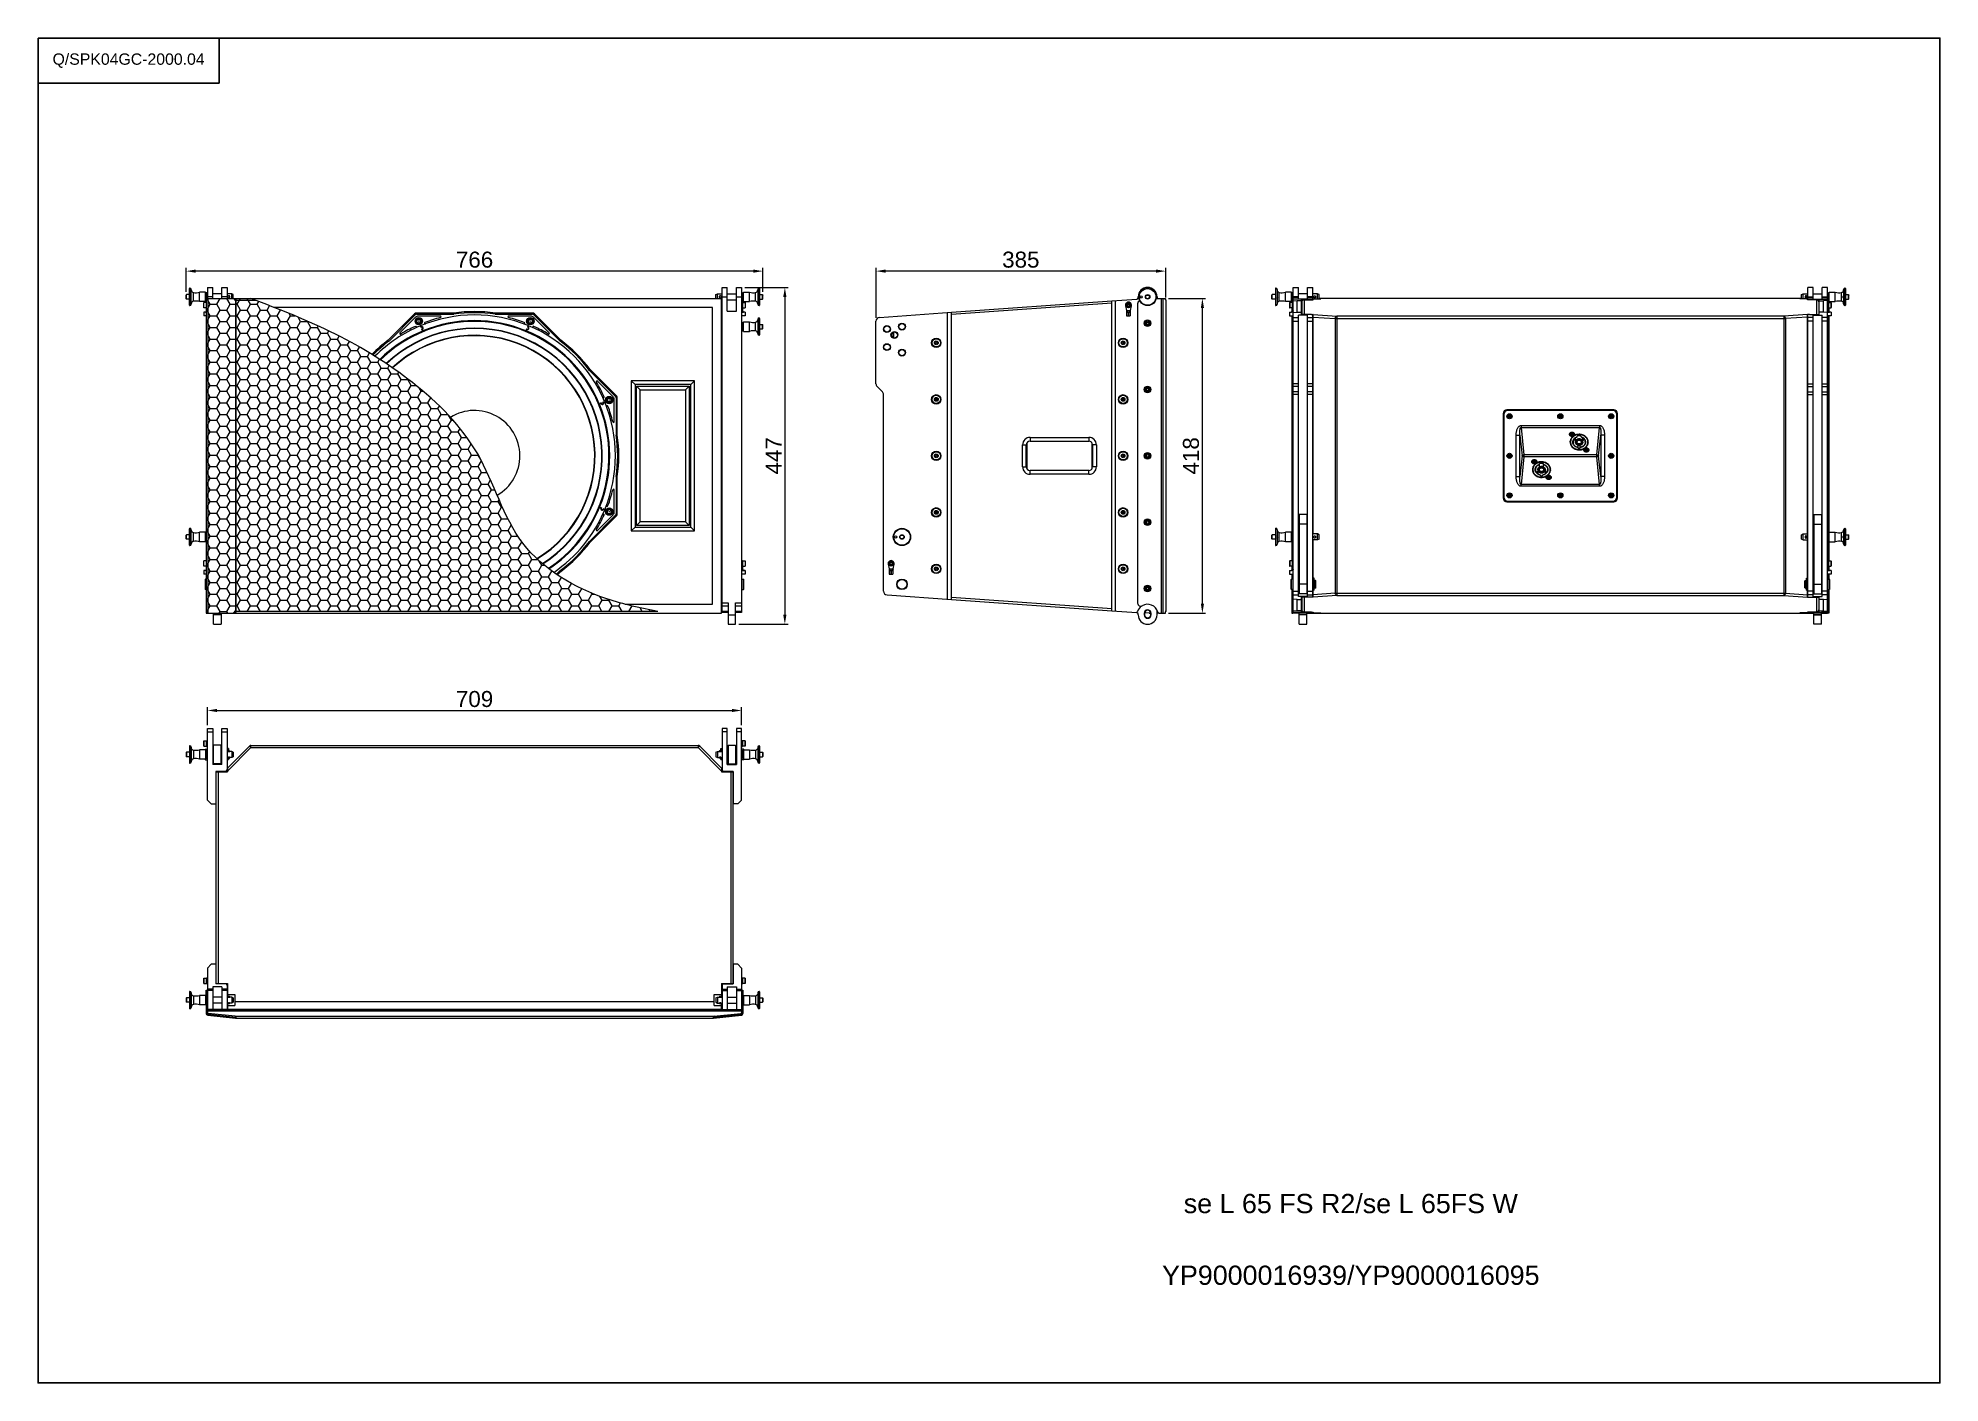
# Model space of a CAD drawing. Header units: millimetres. Extents: x 0 to 2525, y 0 to 1785.
import ezdxf

# ---------------------------------------------------------------- set-up
doc = ezdxf.new("R2010")
doc.units = ezdxf.units.MM
doc.header["$LTSCALE"] = 0.1
doc.layers.get('0').update_dxf_attribs({"lineweight": 13})
doc.layers.get('Defpoints').update_dxf_attribs({"lineweight": 9})
doc.layers.add('图框', color=7, linetype='Continuous')
doc.layers.add('标注', color=251, linetype='Continuous', lineweight=9)
doc.styles.get("Standard").update_dxf_attribs({"font": 'arial.ttf'})
doc.dimstyles.new('STANDARD 8.5', dxfattribs={"dimscale": 8.5, "dimtxt": 2.5, "dimasz": 1.5, "dimexe": 0.5, "dimexo": 0.5, "dimgap": 0.5, "dimtad": 1, "dimtoh": 1, "dimdec": 1, "dimzin": 12, "dimdsep": 46, "dimtxsty": 'Standard', "dimcen": 0, "dimclrd": 256, "dimclre": 256, "dimclrt": 256, "dimadec": 0, "dimazin": 0, "dimtp": 0.01, "dimtm": 0.01, "dimtfac": 1, "dimtdec": 1, "dimtofl": 0, "dimtmove": 0, "dimatfit": 3, "dimfxl": 1, "dimtolj": 1, "dimtzin": 4, "dimlwd": -1, "dimlwe": -1, "dimarcsym": 0})

msp = doc.modelspace()

# ---------------------------------------------------------------- texts
at = {"layer": '图框', "char_height": 25.5, "width": 544, "attachment_point": 5}
for s, insert in [('{\\C7;se L 65 FS R2/se L 65FS W}', (1742.5, 238)), ('{\\C7;YP9000016939/YP9000016095}', (1742.5, 142.8))]:
    msp.add_mtext(s, dxfattribs=dict(at, insert=insert))

# ---------------------------------------------------------------- blocks, each defined once
blk = doc.blocks.new('*D3')
at = {"layer": 'Defpoints', "color": 0, "transparency": 16777216}
for p in [(196.6, 1475.8), (196.6, 1444.1), (962.2, 1444.1)]:
    blk.add_point(p, dxfattribs=at)
at = {"layer": '标注', "transparency": 16777216}
for p, q in [((196.6, 1448.3), (196.6, 1480.1)), ((949.4, 1475.8), (209.3, 1475.8)), ((962.2, 1448.3), (962.2, 1480.1))]:
    blk.add_line(p, q, dxfattribs=at)
for points in [[(209.3, 1477.9), (209.3, 1473.7), (196.6, 1475.8)], [(949.4, 1477.9), (949.4, 1473.7), (962.2, 1475.8)]]:
    blk.add_solid(points, dxfattribs=at)
at = {"layer": '标注', "transparency": 16777216, "insert": (579.4, 1490.9), "char_height": 21.25, "attachment_point": 5}
blk.add_mtext('\\A1;766', dxfattribs=at)
blk = doc.blocks.new('*D4')
at = {"layer": 'Defpoints', "color": 0, "transparency": 16777216}
for p in [(1112.3, 1475.8), (1496.8, 1436.3), (1112.3, 1409.4)]:
    blk.add_point(p, dxfattribs=at)
at = {"layer": '标注', "transparency": 16777216}
for p, q in [((1112.3, 1413.7), (1112.3, 1480.1)), ((1484, 1475.8), (1125, 1475.8)), ((1496.8, 1440.6), (1496.8, 1480.1))]:
    blk.add_line(p, q, dxfattribs=at)
for points in [[(1125, 1477.9), (1125, 1473.7), (1112.3, 1475.8)], [(1484, 1477.9), (1484, 1473.7), (1496.8, 1475.8)]]:
    blk.add_solid(points, dxfattribs=at)
at = {"layer": '标注', "transparency": 16777216, "insert": (1304.5, 1490.9), "char_height": 21.25, "attachment_point": 5}
blk.add_mtext('\\A1;385', dxfattribs=at)
blk = doc.blocks.new('A4-H')
at = {"layer": '图框'}
for p, q in [((28.29, 202.95), (28.29, 210.02)), ((0, 202.95), (28.29, 202.95))]:
    blk.add_line(p, q, dxfattribs=at)
blk.add_lwpolyline([(0, 210.02), (297, 210.02), (297, 0), (0, 0)], close=True, dxfattribs=at)
at = {"layer": '图框', "insert": (14.14, 206.49), "char_height": 1.7679, "width": 28.2872, "attachment_point": 5}
blk.add_mtext('Q/SPK04GC-2000.04', dxfattribs=at)
blk = doc.blocks.new('*D9')
at = {"layer": 'Defpoints', "color": 0, "transparency": 16777216}
for p in [(933.9, 892.6), (224.9, 868.7), (933.9, 868.7)]:
    blk.add_point(p, dxfattribs=at)
at = {"layer": '标注', "transparency": 16777216}
for p, q in [((224.9, 873), (224.9, 896.9)), ((237.6, 892.6), (921.1, 892.6)), ((933.9, 873), (933.9, 896.9))]:
    blk.add_line(p, q, dxfattribs=at)
for points in [[(237.6, 894.7), (237.6, 890.5), (224.9, 892.6)], [(921.1, 894.7), (921.1, 890.5), (933.9, 892.6)]]:
    blk.add_solid(points, dxfattribs=at)
at = {"layer": '标注', "transparency": 16777216, "insert": (579.4, 907.7), "char_height": 21.25, "attachment_point": 5}
blk.add_mtext('\\A1;709', dxfattribs=at)
blk = doc.blocks.new('*D10')
at = {"layer": 'Defpoints', "color": 0, "transparency": 16777216}
for p in [(1496.3, 1439.6), (1545.5, 1439.6), (1496.4, 1021.6)]:
    blk.add_point(p, dxfattribs=at)
at = {"layer": '标注', "transparency": 16777216}
for p, q in [((1500.6, 1439.6), (1549.7, 1439.6)), ((1545.5, 1034.4), (1545.5, 1426.8)), ((1500.6, 1021.6), (1549.7, 1021.6))]:
    blk.add_line(p, q, dxfattribs=at)
for points in [[(1543.4, 1426.8), (1547.6, 1426.8), (1545.5, 1439.6)], [(1543.4, 1034.4), (1547.6, 1034.4), (1545.5, 1021.6)]]:
    blk.add_solid(points, dxfattribs=at)
at = {"layer": '标注', "transparency": 16777216, "insert": (1530.4, 1230.6), "char_height": 21.25, "attachment_point": 5, "rotation": 90}
blk.add_mtext('\\A1;418', dxfattribs=at)
blk = doc.blocks.new('*D11')
at = {"layer": 'Defpoints', "color": 0, "transparency": 16777216}
for p in [(933.9, 1454.1), (925.9, 1007.1), (991.3, 1007.1)]:
    blk.add_point(p, dxfattribs=at)
at = {"layer": '标注', "transparency": 16777216}
for p, q in [((938.1, 1454.1), (995.5, 1454.1)), ((991.3, 1441.3), (991.3, 1019.8)), ((930.1, 1007.1), (995.5, 1007.1))]:
    blk.add_line(p, q, dxfattribs=at)
for points in [[(989.1, 1441.3), (993.4, 1441.3), (991.3, 1454.1)], [(989.1, 1019.8), (993.4, 1019.8), (991.3, 1007.1)]]:
    blk.add_solid(points, dxfattribs=at)
at = {"layer": '标注', "transparency": 16777216, "insert": (976.4, 1230.6), "char_height": 21.25, "attachment_point": 5, "rotation": 90}
blk.add_mtext('\\A1;447', dxfattribs=at)

# ---------------------------------------------------------------- dimensions: what is measured, and where the dimension line sits
at = {"layer": '标注'}
for base, p1, p2, picture, middle in [((196.59, 1475.8), (962.19, 1444.1), (196.59, 1444.1), '*D3', (579.39, 1490.9)), ((1112.26274012, 1475.80470943), (1496.76274012, 1436.34828739), (1112.26274012, 1409.4415589), '*D4', (1304.51274012, 1490.91163303))]:
    dim = msp.add_linear_dim(base=base, p1=p1, p2=p2, dimstyle='STANDARD 8.5', override={"dimdec": 0}, dxfattribs=at)
    dim.commit()
    dim.dimension.update_dxf_attribs({"geometry": picture, "text_midpoint": middle})
for base, p1, p2, picture, middle in [((991.25, 1007.1), (933.89, 1454.1), (925.89, 1007.1), '*D11', (976.38, 1230.6)), ((1545.48, 1439.6), (1496.35, 1021.6), (1496.34, 1439.6), '*D10', (1530.38, 1230.6))]:
    dim = msp.add_linear_dim(base=base, p1=p1, p2=p2, angle=90, dimstyle='STANDARD 8.5', dxfattribs=at)
    dim.commit()
    dim.dimension.update_dxf_attribs({"geometry": picture, "text_midpoint": middle})
dim = msp.add_linear_dim(base=(933.89, 892.62), p1=(224.89, 868.74), p2=(933.89, 868.74), dimstyle='STANDARD 8.5', dxfattribs=at)
dim.commit()
dim.dimension.update_dxf_attribs({"geometry": '*D9', "text_midpoint": (579.39, 907.72)})

# ---------------------------------------------------------------- hatches: boundary and pattern name
at = {"layer": '标注'}
h = msp.add_hatch(dxfattribs=at)
h.set_pattern_fill('HONEY', color=256, scale=2.8)
h.set_pattern_definition([(0, (-12853.082, -3718.7405), (13.335, 7.698966), [8.89, -17.78]), (120, (-12853.082, -3718.7405), (-13.335, 7.698966), [8.89, -17.78]), (60, (-12853.082, -3718.7405), (3e-08, 15.3979317), [-17.78, 8.89])])
edge = h.paths.add_edge_path()
edge.add_spline(control_points=[(609.37, 1178.34), (601.36, 1196.91), (585.67, 1234.62), (561.2, 1266.75), (547.48, 1281.69)], knot_values=[288.8378861, 288.8378861, 288.8378861, 288.8378861, 348.8943076, 409.3971397, 409.3971397, 409.3971397, 409.3971397], degree=3, periodic=0)
edge.add_spline(control_points=[(547.48, 1281.69), (532.1, 1298.44), (506.65, 1321.03), (479.57, 1341.04), (470.63, 1347.27)], knot_values=[409.3971397, 409.3971397, 409.3971397, 409.3971397, 477.1828576, 509.7724133, 509.7724133, 509.7724133, 509.7724133], degree=3, periodic=0)
edge.add_spline(control_points=[(470.63, 1347.27), (470.49, 1347.37), (470.35, 1347.46), (470.21, 1347.56)], knot_values=[509.7724133, 509.7724133, 509.7724133, 509.7724133, 510.2763816, 510.2763816, 510.2763816, 510.2763816], degree=3, periodic=0)
edge.add_spline(control_points=[(470.21, 1347.56), (467.69, 1349.31), (465.15, 1351.04), (462.61, 1352.76)], knot_values=[510.2763816, 510.2763816, 510.2763816, 510.2763816, 519.4590805, 519.4590805, 519.4590805, 519.4590805], degree=3, periodic=0)
edge.add_spline(control_points=[(462.61, 1352.76), (462.47, 1352.85), (462.32, 1352.95), (462.18, 1353.04)], knot_values=[519.4590805, 519.4590805, 519.4590805, 519.4590805, 519.969751, 519.969751, 519.969751, 519.969751], degree=3, periodic=0)
edge.add_spline(control_points=[(462.18, 1353.04), (459.63, 1354.75), (457.06, 1356.45), (454.48, 1358.12)], knot_values=[519.969751, 519.969751, 519.969751, 519.969751, 529.1709891, 529.1709891, 529.1709891, 529.1709891], degree=3, periodic=0)
edge.add_spline(control_points=[(454.48, 1358.12), (454.2, 1358.3), (453.91, 1358.49), (453.62, 1358.67)], knot_values=[529.1709891, 529.1709891, 529.1709891, 529.1709891, 530.1944076, 530.1944076, 530.1944076, 530.1944076], degree=3, periodic=0)
edge.add_spline(control_points=[(453.62, 1358.67), (451.47, 1360.06), (449.31, 1361.44), (447.14, 1362.8)], knot_values=[530.1944076, 530.1944076, 530.1944076, 530.1944076, 537.8766471, 537.8766471, 537.8766471, 537.8766471], degree=3, periodic=0)
edge.add_spline(control_points=[(447.14, 1362.8), (445.83, 1363.62), (444.52, 1364.43), (443.22, 1365.24)], knot_values=[537.8766471, 537.8766471, 537.8766471, 537.8766471, 542.491487, 542.491487, 542.491487, 542.491487], degree=3, periodic=0)
edge.add_spline(control_points=[(443.22, 1365.24), (427.55, 1374.9), (375.82, 1403.59), (320.45, 1424.9), (282.29, 1439.6)], knot_values=[542.491487, 542.491487, 542.491487, 542.491487, 597.6725822, 720.0621643, 720.0621643, 720.0621643, 720.0621643], degree=3, periodic=0)
edge.add_line((282.29, 1439.6), (223.19, 1439.6))
edge.add_line((223.19, 1439.6), (223.19, 1021.6))
edge.add_line((223.19, 1021.6), (258.3, 1021.6))
edge.add_spline(control_points=[(258.3, 1021.6), (258.64, 1021.6), (259, 1021.69), (259.3, 1021.86)], knot_values=[0, 0, 0, 0, 1, 1, 1, 1], degree=3, periodic=0)
edge.add_arc((258.29, 1023.59), 2, 300.18242, 315.19296)
edge.add_line((259.71, 1022.18), (261.51, 1024))
edge.add_line((261.51, 1024), (822.75, 1024))
edge.add_spline(control_points=[(822.75, 1024), (800.06, 1028.43), (754.22, 1038.25), (709.51, 1059.09), (689.35, 1072.56)], knot_values=[12.7149374, 12.7149374, 12.7149374, 12.7149374, 82.4038065, 153.7747982, 153.7747982, 153.7747982, 153.7747982], degree=3, periodic=0)
edge.add_spline(control_points=[(689.35, 1072.56), (688.92, 1072.84), (688.5, 1073.13), (688.08, 1073.41)], knot_values=[153.7747982, 153.7747982, 153.7747982, 153.7747982, 155.274585, 155.274585, 155.274585, 155.274585], degree=3, periodic=0)
edge.add_spline(control_points=[(688.08, 1073.41), (686.87, 1074.24), (685.66, 1075.07), (684.47, 1075.91)], knot_values=[155.274585, 155.274585, 155.274585, 155.274585, 159.5888221, 159.5888221, 159.5888221, 159.5888221], degree=3, periodic=0)
edge.add_spline(control_points=[(684.47, 1075.91), (682.29, 1077.45), (680.15, 1079.02), (678.04, 1080.63)], knot_values=[159.5888221, 159.5888221, 159.5888221, 159.5888221, 167.4557551, 167.4557551, 167.4557551, 167.4557551], degree=3, periodic=0)
edge.add_spline(control_points=[(678.04, 1080.63), (677.76, 1080.85), (677.47, 1081.06), (677.2, 1081.28)], knot_values=[167.4557551, 167.4557551, 167.4557551, 167.4557551, 168.502587, 168.502587, 168.502587, 168.502587], degree=3, periodic=0)
edge.add_spline(control_points=[(669.82, 1087.24), (672.22, 1085.2), (674.68, 1083.21), (677.2, 1081.28)], knot_values=[168.502587, 168.502587, 168.502587, 168.502587, 177.9025398, 177.9025398, 177.9025398, 177.9025398], degree=3, periodic=0)
edge.add_spline(control_points=[(662.43, 1093.83), (664.7, 1091.69), (667.03, 1089.61), (669.42, 1087.57)], knot_values=[178.4236336, 178.4236336, 178.4236336, 178.4236336, 187.7831318, 187.7831318, 187.7831318, 187.7831318], degree=3, periodic=0)
edge.add_spline(control_points=[(662.05, 1094.18), (655.32, 1100.54), (632.89, 1125.19), (619.08, 1155.85), (609.37, 1178.34)], knot_values=[188.2962201, 188.2962201, 188.2962201, 188.2962201, 216.0912769, 288.8378861, 288.8378861, 288.8378861, 288.8378861], degree=3, periodic=0)

# ---------------------------------------------------------------- linework, layer by layer
at = {"lineweight": 9}
for p, q in [((197.09, 1444.6), (196.59, 1444.1)), ((196.59, 1439.1), (196.59, 1444.1)), ((197.09, 1438.6), (196.59, 1439.1)), ((197.09, 1438.6), (197.09, 1444.6)), ((201.09, 1444.6), (197.09, 1444.6)), ((201.09, 1430.6), (201.09, 1452.6)), ((201.59, 1430.1), (201.59, 1453.1)), ((203.39, 1431.9), (203.39, 1451.3)), ((206.28, 1435.83), (206.28, 1447.36)), ((214.39, 1435.35), (214.39, 1447.85)), ((222.39, 1447.85), (214.39, 1447.85)), ((222.39, 1435.35), (222.39, 1447.85)), ((223.89, 1447.18), (222.39, 1447.18)), ((223.19, 1439.6), (223.19, 1021.6)), ((223.19, 1439.6), (258.3, 1439.6)), ((223.89, 1439.6), (223.89, 1447.18)), ((224.89, 1445.58), (223.89, 1445.58)), ((224.89, 1454.1), (224.89, 1439.6)), ((224.89, 1454.1), (231.89, 1454.1)), ((231.89, 1441.6), (224.89, 1441.6)), ((225.16, 1439.6), (225.16, 1021.6)), ((231.89, 1439.6), (231.89, 1454.1)), ((243.89, 1445.58), (231.89, 1445.58)), ((243.89, 1439.6), (243.89, 1454.1)), ((243.89, 1454.1), (250.89, 1454.1)), ((250.89, 1441.6), (243.89, 1441.6)), ((250.89, 1454.1), (250.89, 1439.6)), ((257.09, 1445.58), (250.89, 1445.58)), ((251.39, 1439.6), (907.39, 1439.6)), ((257.09, 1439.6), (257.09, 1445.58)), ((259.09, 1444.58), (257.09, 1445.58)), ((258.43, 1439.6), (900.35, 1439.6)), ((259.09, 1439.6), (259.09, 1444.58)), ((259.71, 1439.01), (262.21, 1436.49)), ((261.55, 1439.6), (261.55, 1438.4)), ((261.88, 1438.4), (261.88, 1439.6)), ((262.44, 1437.81), (262.44, 1439.42)), ((899.69, 1444.58), (901.69, 1445.58)), ((899.69, 1439.6), (899.69, 1444.58)), ((901.69, 1445.58), (907.89, 1445.58)), ((901.69, 1439.6), (901.69, 1445.58)), ((907.39, 1021.6), (907.39, 1439.6)), ((907.89, 1454.1), (914.89, 1454.1)), ((907.89, 1031.46), (907.89, 1454.1)), ((907.89, 1441.6), (914.89, 1441.6)), ((914.89, 1422.62), (914.89, 1454.1)), ((914.89, 1445.58), (926.89, 1445.58)), ((926.89, 1454.1), (933.89, 1454.1)), ((926.89, 1422.62), (926.89, 1454.1)), ((926.89, 1441.6), (933.89, 1441.6)), ((933.89, 1454.1), (933.89, 1031.46)), ((933.89, 1445.58), (934.89, 1445.58)), ((934.89, 1447.18), (936.39, 1447.18)), ((934.89, 1436.02), (934.89, 1447.18)), ((936.39, 1447.85), (944.39, 1447.85)), ((936.39, 1435.35), (936.39, 1447.85)), ((944.39, 1435.35), (944.39, 1447.85)), ((952.5, 1435.83), (952.5, 1447.36)), ((955.39, 1451.3), (955.39, 1431.9)), ((957.19, 1430.1), (957.19, 1453.1)), ((957.69, 1452.6), (957.69, 1430.6)), ((957.69, 1444.6), (961.69, 1444.6)), ((961.69, 1438.6), (961.69, 1444.6)), ((961.69, 1444.6), (962.19, 1444.1)), ((961.69, 1438.6), (962.19, 1439.1)), ((962.19, 1439.1), (962.19, 1444.1)), ((1460.26, 1440.66), (1460.26, 1441.6)), ((1484.09, 1439.6), (1496.34, 1439.6)), ((1485.26, 1441.6), (1485.26, 1439.6)), ((1490.66, 1439.6), (1490.66, 1021.6)), ((1492.85, 1439.6), (1492.85, 1021.6)), ((1496.49, 1439.01), (1496.75, 1436.49)), ((1638.32, 1444.6), (1637.82, 1444.1)), ((1637.82, 1439.1), (1637.82, 1444.1)), ((1638.32, 1438.6), (1637.82, 1439.1)), ((1642.32, 1444.6), (1638.32, 1444.6)), ((1638.32, 1438.6), (1638.32, 1444.6)), ((1642.32, 1452.6), (1642.32, 1430.6)), ((1642.82, 1430.1), (1642.82, 1453.1)), ((1644.62, 1451.3), (1644.62, 1442.56)), ((1644.62, 1440.64), (1644.62, 1431.9)), ((1647.51, 1435.83), (1647.51, 1447.36)), ((1663.62, 1447.85), (1655.62, 1447.85)), ((1655.62, 1435.35), (1655.62, 1447.85)), ((1663.62, 1435.35), (1663.62, 1447.85)), ((1665.12, 1447.18), (1663.62, 1447.18)), ((1665.12, 1436.41), (1665.12, 1447.18)), ((1666.12, 1445.58), (1665.12, 1445.58)), ((1666.12, 1454.1), (1673.12, 1454.1)), ((1666.12, 1021.6), (1666.12, 1454.1)), ((1673.12, 1441.6), (1666.12, 1441.6)), ((1673.12, 1440.66), (1666.12, 1440.66)), ((1673.12, 1438.45), (1673.12, 1454.1)), ((1685.12, 1445.58), (1673.12, 1445.58)), ((1685.12, 1454.1), (1692.12, 1454.1)), ((1685.12, 1438.45), (1685.12, 1454.1)), ((1692.12, 1441.6), (1685.12, 1441.6)), ((1692.12, 1440.66), (1685.12, 1440.66)), ((1692.12, 1437.9), (1692.12, 1454.1)), ((1698.32, 1445.58), (1692.12, 1445.58)), ((1700.32, 1444.58), (1698.32, 1445.58)), ((1698.32, 1438.94), (1698.32, 1445.58)), ((1700.32, 1438.94), (1700.32, 1444.58)), ((2340.92, 1439.6), (1700.32, 1439.6)), ((1702.62, 1439.6), (1702.62, 1438.94)), ((2338.62, 1439.6), (2338.62, 1438.94)), ((2340.92, 1444.58), (2342.92, 1445.58)), ((2340.92, 1438.94), (2340.92, 1444.58)), ((2342.92, 1445.58), (2349.12, 1445.58)), ((2342.92, 1438.94), (2342.92, 1445.58)), ((2356.12, 1454.1), (2349.12, 1454.1)), ((2349.12, 1437.9), (2349.12, 1454.1)), ((2349.12, 1441.6), (2356.12, 1441.6)), ((2349.12, 1440.66), (2356.12, 1440.66)), ((2356.12, 1438.45), (2356.12, 1454.1)), ((2356.12, 1445.58), (2368.12, 1445.58)), ((2375.12, 1454.1), (2368.12, 1454.1)), ((2368.12, 1438.45), (2368.12, 1454.1)), ((2368.12, 1441.6), (2375.12, 1441.6)), ((2368.12, 1440.66), (2375.12, 1440.66)), ((2375.12, 1021.6), (2375.12, 1454.1)), ((2375.12, 1445.58), (2376.12, 1445.58)), ((2376.12, 1447.18), (2377.62, 1447.18)), ((2376.12, 1436.41), (2376.12, 1447.18)), ((2377.62, 1447.85), (2385.62, 1447.85)), ((2377.62, 1435.35), (2377.62, 1447.85)), ((2385.62, 1435.35), (2385.62, 1447.85)), ((2393.72, 1435.83), (2393.72, 1447.36)), ((2396.62, 1451.3), (2396.62, 1442.56)), ((2396.62, 1440.64), (2396.62, 1431.9)), ((2398.42, 1430.1), (2398.42, 1453.1)), ((2398.92, 1452.6), (2398.92, 1430.6)), ((2398.92, 1444.6), (2402.92, 1444.6)), ((2402.92, 1438.6), (2402.92, 1444.6)), ((2402.92, 1444.6), (2403.42, 1444.1)), ((2402.92, 1438.6), (2403.42, 1439.1)), ((2403.42, 1439.1), (2403.42, 1444.1)), ((201.09, 1438.6), (197.09, 1438.6)), ((222.39, 1435.35), (214.39, 1435.35)), ((219.98, 1427.42), (219.98, 1433.78)), ((220.01, 1421.4), (220.01, 1416.6)), ((222.26, 1421.4), (220.01, 1421.4)), ((223.19, 1416.6), (220.01, 1416.6)), ((220.28, 1427.12), (220.28, 1434.08)), ((223.19, 1434.08), (220.28, 1434.08)), ((223.19, 1427.12), (220.28, 1427.12)), ((223.19, 1436.02), (222.39, 1436.02)), ((222.44, 1421.4), (223.19, 1421.4)), ((262.44, 1438.4), (260.44, 1438.4)), ((262.44, 1437.9), (260.94, 1437.9)), ((262.21, 1436.49), (262.21, 1024.7)), ((262.44, 1436.35), (262.44, 1024.85)), ((263.29, 1437.2), (288.52, 1437.2)), ((895.39, 1427.6), (313.24, 1427.6)), ((499.72, 1418.93), (464.91, 1384.11)), ((465.9, 1382.98), (500.93, 1418.01)), ((501.09, 1414.63), (480.31, 1393.86)), ((502.35, 1418.6), (551.89, 1418.6)), ((551.78, 1420.1), (502.55, 1420.1)), ((534, 1416.1), (504.62, 1416.1)), ((606.88, 1418.6), (656.43, 1418.6)), ((656.23, 1420.1), (606.99, 1420.1)), ((654.15, 1416.1), (624.77, 1416.1)), ((678.47, 1393.86), (657.69, 1414.63)), ((657.85, 1418.01), (692.88, 1382.98)), ((693.87, 1384.11), (659.05, 1418.93)), ((895.39, 1033.6), (895.39, 1427.6)), ((907.39, 1437.62), (907.89, 1437.62)), ((914.89, 1437.62), (926.89, 1437.62)), ((914.89, 1422.62), (926.89, 1422.62)), ((933.89, 1437.62), (934.89, 1437.62)), ((933.89, 1434.6), (934.89, 1434.6)), ((933.89, 1429.77), (934.89, 1429.77)), ((933.89, 1423.6), (934.89, 1423.6)), ((933.89, 1421.4), (936.34, 1421.4)), ((938.77, 1416.6), (933.89, 1416.6)), ((934.89, 1436.02), (936.39, 1436.02)), ((934.89, 1434.6), (934.89, 1423.6)), ((934.89, 1423.6), (934.9, 1423.44)), ((935.19, 1434.08), (938.5, 1434.08)), ((935.19, 1434.08), (935.19, 1427.12)), ((935.19, 1427.12), (938.5, 1427.12)), ((936.39, 1435.35), (944.39, 1435.35)), ((938.77, 1421.4), (936.52, 1421.4)), ((938.5, 1434.08), (938.5, 1427.12)), ((938.77, 1421.4), (938.77, 1416.6)), ((938.8, 1433.78), (938.8, 1427.42)), ((957.69, 1438.6), (961.69, 1438.6)), ((1116.91, 1414.43), (1212.26, 1421.1)), ((1207.26, 1040.45), (1207.26, 1420.75)), ((1425.28, 1436.1), (1212.26, 1421.07)), ((1425.26, 1433.1), (1212.26, 1418.06)), ((1212.26, 1040.1), (1212.26, 1421.1)), ((1425.26, 1436.35), (1458.4, 1438.66)), ((1425.26, 1024.85), (1425.26, 1436.35)), ((1430.26, 1024.5), (1430.26, 1436.7)), ((1443.35, 1429.77), (1444.66, 1423.6)), ((1444.66, 1423.6), (1449.86, 1423.6)), ((1444.81, 1421.4), (1444.81, 1416.6)), ((1444.81, 1416.6), (1449.71, 1416.6)), ((1444.82, 1421.4), (1449.71, 1421.4)), ((1445.3, 1430.6), (1446.28, 1432.3)), ((1446.28, 1428.9), (1445.3, 1430.6)), ((1445.53, 1430.6), (1445.3, 1430.6)), ((1445.53, 1430.6), (1446.4, 1432.1)), ((1446.4, 1429.1), (1445.53, 1430.6)), ((1446.28, 1432.3), (1448.24, 1432.3)), ((1446.4, 1432.1), (1446.28, 1432.3)), ((1446.4, 1429.1), (1446.28, 1428.9)), ((1448.24, 1428.9), (1446.28, 1428.9)), ((1446.4, 1432.1), (1448.13, 1432.1)), ((1448.13, 1429.1), (1446.4, 1429.1)), ((1446.96, 1421.4), (1446.96, 1416.6)), ((1447.21, 1421.4), (1447.21, 1416.6)), ((1447.31, 1421.4), (1447.31, 1416.6)), ((1447.56, 1421.4), (1447.56, 1416.6)), ((1448.13, 1432.1), (1448.24, 1432.3)), ((1448.13, 1432.1), (1448.99, 1430.6)), ((1448.99, 1430.6), (1448.13, 1429.1)), ((1448.13, 1429.1), (1448.24, 1428.9)), ((1448.24, 1432.3), (1449.23, 1430.6)), ((1449.23, 1430.6), (1448.24, 1428.9)), ((1448.99, 1430.6), (1449.23, 1430.6)), ((1449.71, 1421.4), (1449.71, 1421.41)), ((1449.71, 1421.4), (1449.71, 1416.6)), ((1449.86, 1423.6), (1451.18, 1429.77)), ((1459.56, 1432.41), (1459.56, 1035.07)), ((1496.75, 1436.49), (1496.75, 1024.7)), ((1496.76, 1437.2), (1496.76, 1024)), ((1642.32, 1438.6), (1638.32, 1438.6)), ((1663.62, 1435.35), (1655.62, 1435.35)), ((1661.21, 1433.78), (1661.21, 1427.42)), ((1661.24, 1421.4), (1663.48, 1421.4)), ((1661.24, 1421.4), (1661.24, 1416.6)), ((1661.24, 1416.6), (1666.12, 1416.6)), ((1664.82, 1434.08), (1661.51, 1434.08)), ((1661.51, 1434.08), (1661.51, 1427.12)), ((1664.82, 1427.12), (1661.51, 1427.12)), ((1664.42, 1436.02), (1663.62, 1436.02)), ((1666.12, 1421.4), (1663.67, 1421.4)), ((1664.42, 1436.41), (1665.62, 1436.41)), ((1664.42, 1436.41), (1664.42, 1434.08)), ((1664.42, 1427.12), (1664.42, 1422.32)), ((1664.42, 1416.6), (1664.42, 1128.48)), ((1664.82, 1434.08), (1664.82, 1427.12)), ((1665.12, 1423.6), (1665.11, 1423.44)), ((1666.12, 1437.62), (1665.12, 1437.62)), ((1666.12, 1434.6), (1665.12, 1434.6)), ((1665.12, 1434.6), (1665.12, 1423.6)), ((1666.12, 1429.77), (1665.12, 1429.77)), ((1666.12, 1423.6), (1665.12, 1423.6)), ((1665.62, 1434.6), (1665.62, 1437.62)), ((1665.62, 1416.6), (1665.62, 1126.88)), ((1673.12, 1438.66), (1666.12, 1438.66)), ((1666.12, 1436.7), (1671.12, 1436.35)), ((1666.12, 1420.75), (1671.12, 1421.1)), ((1666.12, 1414.43), (1673.12, 1414.43)), ((1677.12, 1436.35), (1671.12, 1436.35)), ((1671.12, 1421.1), (1671.12, 1436.35)), ((1671.12, 1421.1), (1677.12, 1421.1)), ((1685.12, 1438.45), (1673.12, 1438.45)), ((1685.12, 1417.46), (1673.12, 1417.46)), ((1673.12, 1043.73), (1673.12, 1417.46)), ((1690.12, 1438.16), (1677.12, 1438.16)), ((1677.12, 1418.09), (1677.12, 1438.16)), ((1690.12, 1418.09), (1677.12, 1418.09)), ((1677.62, 1434.9), (1677.62, 1418.09)), ((1680.62, 1437.9), (1692.62, 1437.9)), ((1680.62, 1437.9), (1680.62, 1418.09)), ((1692.12, 1438.66), (1685.12, 1438.66)), ((1685.12, 1043.73), (1685.12, 1417.46)), ((1685.12, 1414.43), (1692.12, 1414.43)), ((1690.12, 1438.16), (1690.12, 1437.9)), ((1692.62, 1418.07), (1692.12, 1418.07)), ((1692.12, 1043.24), (1692.12, 1417.95)), ((1692.62, 1438.94), (1702.62, 1438.94)), ((1692.62, 1437.9), (1692.62, 1438.94)), ((1692.62, 1126.88), (1692.62, 1418.07)), ((1692.62, 1418), (1723.86, 1415.79)), ((1692.62, 1414.86), (1721.74, 1412.8)), ((2317.37, 1415.79), (1723.86, 1415.79)), ((1723.86, 1415.79), (1723.86, 1045.4)), ((2348.62, 1418), (2317.37, 1415.79)), ((2317.37, 1415.79), (2317.37, 1045.4)), ((2348.62, 1414.86), (2319.5, 1412.8)), ((2348.62, 1438.94), (2338.62, 1438.94)), ((2348.62, 1437.9), (2348.62, 1438.94)), ((2360.62, 1437.9), (2348.62, 1437.9)), ((2348.62, 1418.07), (2349.12, 1418.07)), ((2348.62, 1126.88), (2348.62, 1418.07)), ((2349.12, 1438.66), (2356.12, 1438.66)), ((2349.12, 1043.24), (2349.12, 1417.95)), ((2356.12, 1414.43), (2349.12, 1414.43)), ((2351.12, 1438.16), (2364.12, 1438.16)), ((2351.12, 1438.16), (2351.12, 1437.9)), ((2351.12, 1418.09), (2364.12, 1418.09)), ((2356.12, 1438.45), (2368.12, 1438.45)), ((2356.12, 1417.46), (2368.12, 1417.46)), ((2356.12, 1043.73), (2356.12, 1417.46)), ((2360.62, 1437.9), (2360.62, 1418.09)), ((2363.62, 1434.9), (2363.62, 1418.09)), ((2364.12, 1418.09), (2364.12, 1438.16)), ((2364.12, 1436.35), (2370.12, 1436.35)), ((2370.12, 1421.1), (2364.12, 1421.1)), ((2368.12, 1438.66), (2375.12, 1438.66)), ((2368.12, 1043.73), (2368.12, 1417.46)), ((2375.12, 1414.43), (2368.12, 1414.43)), ((2375.12, 1436.7), (2370.12, 1436.35)), ((2370.12, 1421.1), (2370.12, 1436.35)), ((2375.12, 1420.75), (2370.12, 1421.1)), ((2375.12, 1437.62), (2376.12, 1437.62)), ((2375.12, 1434.6), (2376.12, 1434.6)), ((2375.12, 1429.77), (2376.12, 1429.77)), ((2375.12, 1423.6), (2376.12, 1423.6)), ((2375.12, 1421.4), (2377.57, 1421.4)), ((2380, 1416.6), (2375.12, 1416.6)), ((2375.62, 1434.6), (2375.62, 1437.62)), ((2376.82, 1436.41), (2375.62, 1436.41)), ((2375.62, 1416.6), (2375.62, 1126.88)), ((2376.12, 1434.6), (2376.12, 1423.6)), ((2376.12, 1423.6), (2376.13, 1423.44)), ((2376.42, 1434.08), (2379.73, 1434.08)), ((2376.42, 1434.08), (2376.42, 1427.12)), ((2376.42, 1427.12), (2379.73, 1427.12)), ((2376.82, 1436.41), (2376.82, 1434.08)), ((2376.82, 1436.02), (2377.62, 1436.02)), ((2376.82, 1427.12), (2376.82, 1422.32)), ((2376.82, 1416.6), (2376.82, 1128.48)), ((2377.62, 1435.35), (2385.62, 1435.35)), ((2380, 1421.4), (2377.75, 1421.4)), ((2379.73, 1434.08), (2379.73, 1427.12)), ((2380, 1421.4), (2380, 1416.6)), ((2380.03, 1433.78), (2380.03, 1427.42)), ((2398.92, 1438.6), (2402.92, 1438.6)), ((502.84, 1410.81), (505.34, 1412.25)), ((502.84, 1407.92), (502.84, 1410.81)), ((505.34, 1406.48), (502.84, 1407.92)), ((505.34, 1412.25), (507.84, 1410.81)), ((507.84, 1407.92), (505.34, 1406.48)), ((508.13, 1401.07), (507.27, 1403.13)), ((508.4, 1401.98), (507.83, 1403.36)), ((507.84, 1410.81), (507.84, 1407.92)), ((509.1, 1398.73), (510.14, 1396.2)), ((509.93, 1398.28), (510.7, 1396.43)), ((648.57, 1399.19), (647.53, 1396.66)), ((648.08, 1396.43), (648.85, 1398.28)), ((650.4, 1403.59), (649.54, 1401.53)), ((650.38, 1401.98), (650.95, 1403.36)), ((650.65, 1410.11), (652.69, 1412.16)), ((651.4, 1407.33), (650.65, 1410.11)), ((654.19, 1406.58), (651.4, 1407.33)), ((652.69, 1412.16), (655.48, 1411.41)), ((656.23, 1408.62), (654.19, 1406.58)), ((655.48, 1411.41), (656.23, 1408.62)), ((933.89, 1406.08), (934.89, 1406.08)), ((933.89, 1398.12), (934.89, 1398.12)), ((934.89, 1407.68), (936.39, 1407.68)), ((934.89, 1396.52), (934.89, 1407.68)), ((934.89, 1396.52), (936.39, 1396.52)), ((936.39, 1408.35), (944.39, 1408.35)), ((936.39, 1395.85), (936.39, 1408.35)), ((936.39, 1395.85), (944.39, 1395.85)), ((944.39, 1395.85), (944.39, 1408.35)), ((952.5, 1396.33), (952.5, 1407.86)), ((955.39, 1411.8), (955.39, 1392.4)), ((957.19, 1390.6), (957.19, 1413.6)), ((957.69, 1413.1), (957.69, 1391.1)), ((957.69, 1405.1), (961.69, 1405.1)), ((957.69, 1399.1), (961.69, 1399.1)), ((961.69, 1399.1), (961.69, 1405.1)), ((961.69, 1405.1), (962.19, 1404.6)), ((961.69, 1399.1), (962.19, 1399.6)), ((962.19, 1399.6), (962.19, 1404.6)), ((1112.26, 1326.17), (1112.26, 1409.44)), ((1134.76, 1394.62), (1134.76, 1387.57)), ((1135.64, 1395.02), (1135.64, 1387.17)), ((1666.12, 1409.44), (1673.12, 1409.44)), ((1685.12, 1409.44), (1692.12, 1409.44)), ((1721.74, 1412.8), (2319.5, 1412.8)), ((1721.74, 1412.8), (1721.74, 1048.39)), ((2319.5, 1412.8), (2319.5, 1048.39)), ((2356.12, 1409.44), (2349.12, 1409.44)), ((2375.12, 1409.44), (2368.12, 1409.44)), ((1190.26, 1381.75), (1192.26, 1382.91)), ((1190.26, 1379.44), (1190.26, 1381.75)), ((1192.26, 1378.29), (1190.26, 1379.44)), ((1192.26, 1382.91), (1194.26, 1381.75)), ((1194.26, 1379.44), (1192.26, 1378.29)), ((1194.26, 1381.75), (1194.26, 1379.44)), ((1438.26, 1381.75), (1440.26, 1382.91)), ((1438.26, 1379.44), (1438.26, 1381.75)), ((1440.26, 1378.29), (1438.26, 1379.44)), ((1440.26, 1382.91), (1442.26, 1381.75)), ((1442.26, 1379.44), (1440.26, 1378.29)), ((1442.26, 1381.75), (1442.26, 1379.44)), ((731.77, 1344.09), (766.8, 1309.05)), ((767.72, 1310.26), (732.9, 1345.07)), ((763.42, 1308.9), (742.65, 1329.67)), ((871.39, 1330.1), (787.39, 1330.1)), ((787.39, 1330.1), (787.39, 1131.1)), ((787.39, 1330.1), (792.39, 1325.1)), ((866.39, 1325.1), (792.39, 1325.1)), ((792.39, 1325.1), (792.39, 1136.1)), ((794.39, 1323.1), (864.39, 1323.1)), ((794.39, 1138.1), (794.39, 1323.1)), ((794.39, 1323.1), (799.39, 1318.1)), ((799.39, 1318.1), (859.39, 1318.1)), ((799.39, 1143.1), (799.39, 1318.1)), ((864.39, 1323.1), (859.39, 1318.1)), ((859.39, 1318.1), (859.39, 1143.1)), ((864.39, 1323.1), (864.39, 1138.1)), ((871.39, 1330.1), (866.39, 1325.1)), ((866.39, 1136.1), (866.39, 1325.1)), ((871.39, 1131.1), (871.39, 1330.1)), ((1113.73, 1322.63), (1120.8, 1315.56)), ((1673.12, 1326.17), (1666.12, 1326.17)), ((1673.12, 1322.63), (1666.12, 1322.63)), ((1673.12, 1315.56), (1666.12, 1315.56)), ((1692.12, 1326.17), (1685.12, 1326.17)), ((1692.12, 1322.63), (1685.12, 1322.63)), ((1692.12, 1315.56), (1685.12, 1315.56)), ((2349.12, 1326.17), (2356.12, 1326.17)), ((2349.12, 1322.63), (2356.12, 1322.63)), ((2349.12, 1315.56), (2356.12, 1315.56)), ((2368.12, 1326.17), (2375.12, 1326.17)), ((2368.12, 1322.63), (2375.12, 1322.63)), ((2368.12, 1315.56), (2375.12, 1315.56)), ((747.52, 1300.89), (744.99, 1299.84)), ((747.07, 1300.05), (745.23, 1299.29)), ((749.86, 1301.86), (751.92, 1302.71)), ((750.77, 1301.58), (752.15, 1302.16)), ((755.27, 1304.65), (756.72, 1307.15)), ((756.72, 1302.15), (755.27, 1304.65)), ((756.72, 1307.15), (759.6, 1307.15)), ((759.6, 1302.15), (756.72, 1302.15)), ((759.6, 1307.15), (761.05, 1304.65)), ((761.05, 1304.65), (759.6, 1302.15)), ((764.89, 1275.98), (764.89, 1305.36)), ((767.39, 1307.64), (767.39, 1258.09)), ((768.89, 1258.2), (768.89, 1307.43)), ((1122.26, 1051.05), (1122.26, 1312.03)), ((1190.26, 1306.75), (1192.26, 1307.91)), ((1190.26, 1304.44), (1190.26, 1306.75)), ((1192.26, 1303.29), (1190.26, 1304.44)), ((1192.26, 1307.91), (1194.26, 1306.75)), ((1194.26, 1304.44), (1192.26, 1303.29)), ((1194.26, 1306.75), (1194.26, 1304.44)), ((1438.26, 1306.75), (1440.26, 1307.91)), ((1438.26, 1304.44), (1438.26, 1306.75)), ((1440.26, 1303.29), (1438.26, 1304.44)), ((1440.26, 1307.91), (1442.26, 1306.75)), ((1442.26, 1304.44), (1440.26, 1303.29)), ((1442.26, 1306.75), (1442.26, 1304.44)), ((1673.12, 1312.03), (1666.12, 1312.03)), ((1692.12, 1312.03), (1685.12, 1312.03)), ((2091.62, 1291.6), (1949.62, 1291.6)), ((2090.62, 1290.6), (1950.62, 1290.6)), ((2349.12, 1312.03), (2356.12, 1312.03)), ((2368.12, 1312.03), (2375.12, 1312.03)), ((1944.62, 1286.6), (1944.62, 1174.6)), ((1945.62, 1285.6), (1945.62, 1175.6)), ((1952.04, 1283.28), (1951.91, 1283.61)), ((1951.91, 1282.58), (1952.04, 1282.91)), ((1952.07, 1283.88), (1952.42, 1283.93)), ((1952.42, 1282.26), (1952.07, 1282.31)), ((1952.74, 1284.12), (1952.96, 1284.4)), ((1952.96, 1281.8), (1952.74, 1282.07)), ((1953.27, 1284.4), (1953.49, 1284.12)), ((1953.49, 1282.07), (1953.27, 1281.8)), ((1953.81, 1283.93), (1954.16, 1283.88)), ((1954.16, 1282.31), (1953.81, 1282.26)), ((1954.32, 1283.61), (1954.19, 1283.28)), ((1954.19, 1282.91), (1954.32, 1282.58)), ((1968.49, 1270.94), (1968.49, 1268.44)), ((1968.49, 1270.94), (2072.74, 1270.94)), ((1968.49, 1268.44), (1972.21, 1231.85)), ((1968.49, 1268.44), (2072.74, 1268.44)), ((2019.54, 1283.28), (2019.41, 1283.61)), ((2019.41, 1282.58), (2019.54, 1282.91)), ((2019.57, 1283.88), (2019.92, 1283.93)), ((2019.92, 1282.26), (2019.57, 1282.31)), ((2020.24, 1284.12), (2020.46, 1284.4)), ((2020.46, 1281.8), (2020.24, 1282.07)), ((2020.77, 1284.4), (2020.99, 1284.12)), ((2020.99, 1282.07), (2020.77, 1281.8)), ((2021.31, 1283.93), (2021.66, 1283.88)), ((2021.66, 1282.31), (2021.31, 1282.26)), ((2021.82, 1283.61), (2021.69, 1283.28)), ((2021.69, 1282.91), (2021.82, 1282.58)), ((2069.02, 1231.85), (2072.74, 1268.44)), ((2072.74, 1270.94), (2072.74, 1268.44)), ((2087.04, 1283.28), (2086.91, 1283.61)), ((2086.91, 1282.58), (2087.04, 1282.91)), ((2087.07, 1283.88), (2087.42, 1283.93)), ((2087.42, 1282.26), (2087.07, 1282.31)), ((2087.74, 1284.12), (2087.96, 1284.4)), ((2087.96, 1281.8), (2087.74, 1282.07)), ((2088.27, 1284.4), (2088.49, 1284.12)), ((2088.49, 1282.07), (2088.27, 1281.8)), ((2088.81, 1283.93), (2089.16, 1283.88)), ((2089.16, 1282.31), (2088.81, 1282.26)), ((2089.32, 1283.61), (2089.19, 1283.28)), ((2089.19, 1282.91), (2089.32, 1282.58)), ((2095.62, 1175.6), (2095.62, 1285.6)), ((2096.62, 1174.6), (2096.62, 1286.6)), ((1306.76, 1216.1), (1306.76, 1245.1)), ((1306.76, 1245.1), (1311.76, 1245.1)), ((1311.76, 1216.1), (1311.76, 1245.1)), ((1312.76, 1213.11), (1312.76, 1248.08)), ((1316.76, 1255.1), (1316.76, 1250.1)), ((1316.76, 1255.1), (1394.76, 1255.1)), ((1316.76, 1250.1), (1394.76, 1250.1)), ((1394.76, 1255.1), (1394.76, 1250.1)), ((1398.76, 1248.08), (1398.76, 1213.11)), ((1404.76, 1245.1), (1399.76, 1245.1)), ((1399.76, 1245.1), (1399.76, 1216.1)), ((1404.76, 1245.1), (1404.76, 1216.1)), ((1962.02, 1203), (1962.02, 1258.19)), ((1962.02, 1258.19), (1966.94, 1258.19)), ((1966.94, 1258.19), (1969.75, 1230.6)), ((1966.94, 1203), (1966.94, 1258.19)), ((2033.62, 1259.3), (2033.62, 1259.45)), ((2033.82, 1248.96), (2033.82, 1250.06)), ((2034.32, 1258.96), (2034.32, 1259.65)), ((2034.32, 1259.65), (2035.72, 1259.65)), ((2034.32, 1259.56), (2035.72, 1259.56)), ((2035.72, 1258.96), (2034.32, 1258.96)), ((2035.72, 1259.65), (2035.72, 1260.86)), ((2035.72, 1260.86), (2036.52, 1260.86)), ((2035.72, 1257.75), (2035.72, 1259.56)), ((2035.72, 1258.35), (2036.52, 1258.35)), ((2036.52, 1257.75), (2035.72, 1257.75)), ((2036.52, 1260.86), (2036.52, 1259.65)), ((2036.52, 1259.65), (2037.92, 1259.65)), ((2036.52, 1259.56), (2036.52, 1257.75)), ((2036.52, 1259.56), (2037.92, 1259.56)), ((2037.92, 1258.96), (2036.52, 1258.96)), ((2037.92, 1259.65), (2037.92, 1258.96)), ((2038.62, 1259.3), (2038.62, 1259.45)), ((2040.62, 1248.96), (2040.62, 1254.48)), ((2043.12, 1255.64), (2043.12, 1256.75)), ((2044.12, 1240.69), (2044.12, 1244.8)), ((2047.12, 1240.69), (2047.12, 1244.8)), ((2048.12, 1255.64), (2048.12, 1256.75)), ((2050.62, 1248.96), (2050.62, 1254.48)), ((2052.62, 1238.52), (2052.62, 1238.67)), ((2053.32, 1238.17), (2053.32, 1238.87)), ((2053.32, 1238.87), (2054.72, 1238.87)), ((2053.32, 1238.77), (2054.72, 1238.77)), ((2054.72, 1238.17), (2053.32, 1238.17)), ((2054.72, 1238.87), (2054.72, 1240.08)), ((2054.72, 1240.08), (2055.52, 1240.08)), ((2054.72, 1236.96), (2054.72, 1238.77)), ((2054.72, 1237.56), (2055.52, 1237.56)), ((2055.52, 1240.08), (2055.52, 1238.87)), ((2055.52, 1238.87), (2056.92, 1238.87)), ((2055.52, 1238.77), (2056.92, 1238.77)), ((2055.52, 1238.77), (2055.52, 1236.96)), ((2056.92, 1238.17), (2055.52, 1238.17)), ((2056.92, 1238.87), (2056.92, 1238.17)), ((2057.42, 1248.96), (2057.42, 1250.06)), ((2057.62, 1238.52), (2057.62, 1238.67)), ((2071.48, 1230.6), (2074.29, 1258.19)), ((2074.29, 1258.19), (2074.29, 1203)), ((2079.21, 1258.19), (2074.29, 1258.19)), ((2079.21, 1258.19), (2079.21, 1203)), ((1190.26, 1231.75), (1192.26, 1232.91)), ((1190.26, 1229.44), (1190.26, 1231.75)), ((1192.26, 1228.29), (1190.26, 1229.44)), ((1192.26, 1232.91), (1194.26, 1231.75)), ((1194.26, 1229.44), (1192.26, 1228.29)), ((1194.26, 1231.75), (1194.26, 1229.44)), ((1306.76, 1216.1), (1311.76, 1216.1)), ((1404.76, 1216.1), (1399.76, 1216.1)), ((1438.26, 1231.75), (1440.26, 1232.91)), ((1438.26, 1229.44), (1438.26, 1231.75)), ((1440.26, 1228.29), (1438.26, 1229.44)), ((1440.26, 1232.91), (1442.26, 1231.75)), ((1442.26, 1229.44), (1440.26, 1228.29)), ((1442.26, 1231.75), (1442.26, 1229.44)), ((1952.04, 1230.78), (1951.91, 1231.11)), ((1951.91, 1230.08), (1952.04, 1230.41)), ((1952.07, 1231.38), (1952.42, 1231.43)), ((1952.42, 1229.76), (1952.07, 1229.81)), ((1952.74, 1231.62), (1952.96, 1231.9)), ((1952.96, 1229.3), (1952.74, 1229.57)), ((1953.27, 1231.9), (1953.49, 1231.62)), ((1953.49, 1229.57), (1953.27, 1229.3)), ((1953.81, 1231.43), (1954.16, 1231.38)), ((1954.16, 1229.81), (1953.81, 1229.76)), ((1954.32, 1231.11), (1954.19, 1230.78)), ((1954.19, 1230.41), (1954.32, 1230.08)), ((1969.75, 1230.6), (1966.94, 1203)), ((1972.21, 1229.35), (1968.49, 1192.76)), ((1972.21, 1231.85), (1972.21, 1229.35)), ((2069.02, 1231.85), (1972.21, 1231.85)), ((2069.02, 1229.35), (1972.21, 1229.35)), ((1983.62, 1222.67), (1983.62, 1222.52)), ((1983.82, 1212.23), (1983.82, 1211.13)), ((1984.32, 1222.33), (1984.32, 1223.02)), ((1984.32, 1223.02), (1985.72, 1223.02)), ((1985.72, 1222.42), (1984.32, 1222.42)), ((1985.72, 1222.33), (1984.32, 1222.33)), ((1985.72, 1222.42), (1985.72, 1224.23)), ((1985.72, 1224.23), (1986.52, 1224.23)), ((1986.52, 1223.63), (1985.72, 1223.63)), ((1985.72, 1221.11), (1985.72, 1222.33)), ((1986.52, 1221.11), (1985.72, 1221.11)), ((1986.52, 1222.42), (1986.52, 1224.23)), ((1986.52, 1223.02), (1987.92, 1223.02)), ((1987.92, 1222.42), (1986.52, 1222.42)), ((1986.52, 1222.33), (1986.52, 1221.11)), ((1987.92, 1222.33), (1986.52, 1222.33)), ((1987.92, 1223.02), (1987.92, 1222.33)), ((1988.62, 1222.67), (1988.62, 1222.52)), ((1990.62, 1212.23), (1990.62, 1206.7)), ((1993.12, 1216), (1993.12, 1220.32)), ((1998.12, 1216), (1998.12, 1220.32)), ((2000.62, 1212.23), (2000.62, 1206.7)), ((2007.42, 1212.23), (2007.42, 1211.13)), ((2055.52, 1236.96), (2054.72, 1236.96)), ((2069.02, 1229.35), (2069.02, 1231.85)), ((2072.74, 1192.76), (2069.02, 1229.35)), ((2074.29, 1203), (2071.48, 1230.6)), ((2087.04, 1230.78), (2086.91, 1231.11)), ((2086.91, 1230.08), (2087.04, 1230.41)), ((2087.07, 1231.38), (2087.42, 1231.43)), ((2087.42, 1229.76), (2087.07, 1229.81)), ((2087.74, 1231.62), (2087.96, 1231.9)), ((2087.96, 1229.3), (2087.74, 1229.57)), ((2088.27, 1231.9), (2088.49, 1231.62)), ((2088.49, 1229.57), (2088.27, 1229.3)), ((2088.81, 1231.43), (2089.16, 1231.38)), ((2089.16, 1229.81), (2088.81, 1229.76)), ((2089.32, 1231.11), (2089.19, 1230.78)), ((2089.19, 1230.41), (2089.32, 1230.08)), ((767.39, 1203.1), (767.39, 1153.55)), ((768.89, 1153.76), (768.89, 1202.99)), ((1394.76, 1211.1), (1316.76, 1211.1)), ((1316.76, 1206.1), (1316.76, 1211.1)), ((1394.76, 1206.1), (1316.76, 1206.1)), ((1394.76, 1206.1), (1394.76, 1211.1)), ((1962.02, 1203), (1966.94, 1203)), ((1968.49, 1190.26), (1968.49, 1192.76)), ((2072.74, 1192.76), (1968.49, 1192.76)), ((2072.74, 1190.26), (1968.49, 1190.26)), ((1994.12, 1204.26), (1994.12, 1205.33)), ((1997.12, 1204.26), (1997.12, 1205.33)), ((2002.62, 1201.89), (2002.62, 1201.74)), ((2003.32, 1201.54), (2003.32, 1202.24)), ((2003.32, 1202.24), (2004.72, 1202.24)), ((2004.72, 1201.64), (2003.32, 1201.64)), ((2004.72, 1201.54), (2003.32, 1201.54)), ((2004.72, 1201.64), (2004.72, 1203.45)), ((2004.72, 1203.45), (2005.52, 1203.45)), ((2005.52, 1202.85), (2004.72, 1202.85)), ((2004.72, 1200.33), (2004.72, 1201.54)), ((2005.52, 1200.33), (2004.72, 1200.33)), ((2005.52, 1201.64), (2005.52, 1203.45)), ((2005.52, 1202.24), (2006.92, 1202.24)), ((2006.92, 1201.64), (2005.52, 1201.64)), ((2005.52, 1201.54), (2005.52, 1200.33)), ((2006.92, 1201.54), (2005.52, 1201.54)), ((2006.92, 1202.24), (2006.92, 1201.54)), ((2007.62, 1201.89), (2007.62, 1201.74)), ((2072.74, 1190.26), (2072.74, 1192.76)), ((2079.21, 1203), (2074.29, 1203)), ((745.23, 1161.91), (747.07, 1161.14)), ((747.98, 1161.41), (745.45, 1162.46)), ((764.89, 1155.83), (764.89, 1185.21)), ((1949.62, 1169.6), (2091.62, 1169.6)), ((1950.62, 1170.6), (2090.62, 1170.6)), ((1952.04, 1178.28), (1951.91, 1178.61)), ((1951.91, 1177.58), (1952.04, 1177.91)), ((1952.07, 1178.88), (1952.42, 1178.93)), ((1952.42, 1177.26), (1952.07, 1177.31)), ((1952.74, 1179.12), (1952.96, 1179.4)), ((1952.96, 1176.8), (1952.74, 1177.07)), ((1953.27, 1179.4), (1953.49, 1179.12)), ((1953.49, 1177.07), (1953.27, 1176.8)), ((1953.81, 1178.93), (1954.16, 1178.88)), ((1954.16, 1177.31), (1953.81, 1177.26)), ((1954.32, 1178.61), (1954.19, 1178.28)), ((1954.19, 1177.91), (1954.32, 1177.58)), ((2019.54, 1178.28), (2019.41, 1178.61)), ((2019.41, 1177.58), (2019.54, 1177.91)), ((2019.57, 1178.88), (2019.92, 1178.93)), ((2019.92, 1177.26), (2019.57, 1177.31)), ((2020.24, 1179.12), (2020.46, 1179.4)), ((2020.46, 1176.8), (2020.24, 1177.07)), ((2020.77, 1179.4), (2020.99, 1179.12)), ((2020.99, 1177.07), (2020.77, 1176.8)), ((2021.31, 1178.93), (2021.66, 1178.88)), ((2021.66, 1177.31), (2021.31, 1177.26)), ((2021.82, 1178.61), (2021.69, 1178.28)), ((2021.69, 1177.91), (2021.82, 1177.58)), ((2087.04, 1178.28), (2086.91, 1178.61)), ((2086.91, 1177.58), (2087.04, 1177.91)), ((2087.07, 1178.88), (2087.42, 1178.93)), ((2087.42, 1177.26), (2087.07, 1177.31)), ((2087.74, 1179.12), (2087.96, 1179.4)), ((2087.96, 1176.8), (2087.74, 1177.07)), ((2088.27, 1179.4), (2088.49, 1179.12)), ((2088.49, 1177.07), (2088.27, 1176.8)), ((2088.81, 1178.93), (2089.16, 1178.88)), ((2089.16, 1177.31), (2088.81, 1177.26)), ((2089.32, 1178.61), (2089.19, 1178.28)), ((2089.19, 1177.91), (2089.32, 1177.58)), ((766.8, 1152.14), (731.77, 1117.1)), ((732.9, 1116.12), (767.72, 1150.93)), ((742.65, 1131.52), (763.42, 1152.3)), ((752.38, 1159.59), (750.32, 1160.44)), ((750.77, 1159.61), (752.15, 1159.04)), ((755.37, 1155.8), (756.12, 1158.59)), ((757.41, 1153.76), (755.37, 1155.8)), ((756.12, 1158.59), (758.91, 1159.34)), ((760.2, 1154.51), (757.41, 1153.76)), ((758.91, 1159.34), (760.95, 1157.29)), ((760.95, 1157.29), (760.2, 1154.51)), ((787.39, 1131.1), (792.39, 1136.1)), ((792.39, 1136.1), (866.39, 1136.1)), ((794.39, 1138.1), (799.39, 1143.1)), ((864.39, 1138.1), (794.39, 1138.1)), ((859.39, 1143.1), (799.39, 1143.1)), ((864.39, 1138.1), (859.39, 1143.1)), ((871.39, 1131.1), (866.39, 1136.1)), ((1190.26, 1156.75), (1192.26, 1157.91)), ((1190.26, 1154.44), (1190.26, 1156.75)), ((1192.26, 1153.29), (1190.26, 1154.44)), ((1192.26, 1157.91), (1194.26, 1156.75)), ((1194.26, 1154.44), (1192.26, 1153.29)), ((1194.26, 1156.75), (1194.26, 1154.44)), ((1438.26, 1156.75), (1440.26, 1157.91)), ((1438.26, 1154.44), (1438.26, 1156.75)), ((1440.26, 1153.29), (1438.26, 1154.44)), ((1440.26, 1157.91), (1442.26, 1156.75)), ((1442.26, 1154.44), (1440.26, 1153.29)), ((1442.26, 1156.75), (1442.26, 1154.44)), ((1684.12, 1152.6), (1674.12, 1152.6)), ((1674.12, 1152.6), (1674.12, 1047.6)), ((1684.12, 1140.1), (1674.12, 1140.1)), ((1684.12, 1152.6), (1684.12, 1047.6)), ((2357.12, 1152.6), (2367.12, 1152.6)), ((2357.12, 1152.6), (2357.12, 1047.6)), ((2357.12, 1140.1), (2367.12, 1140.1)), ((2367.12, 1152.6), (2367.12, 1047.6)), ((197.09, 1125.9), (196.59, 1125.4)), ((196.59, 1120.4), (196.59, 1125.4)), ((197.09, 1119.9), (196.59, 1120.4)), ((197.09, 1119.9), (197.09, 1125.9)), ((201.09, 1125.9), (197.09, 1125.9)), ((201.09, 1119.9), (197.09, 1119.9)), ((201.09, 1111.9), (201.09, 1133.9)), ((201.59, 1111.4), (201.59, 1134.4)), ((203.39, 1113.2), (203.39, 1132.6)), ((206.28, 1117.13), (206.28, 1128.66)), ((214.39, 1116.65), (214.39, 1129.15)), ((222.39, 1129.15), (214.39, 1129.15)), ((222.39, 1116.65), (214.39, 1116.65)), ((222.39, 1116.65), (222.39, 1129.15)), ((223.19, 1128.48), (222.39, 1128.48)), ((223.19, 1117.32), (222.39, 1117.32)), ((787.39, 1131.1), (871.39, 1131.1)), ((1638.32, 1125.9), (1637.82, 1125.4)), ((1637.82, 1120.4), (1637.82, 1125.4)), ((1638.32, 1119.9), (1637.82, 1120.4)), ((1642.32, 1125.9), (1638.32, 1125.9)), ((1638.32, 1119.9), (1638.32, 1125.9)), ((1642.32, 1119.9), (1638.32, 1119.9)), ((1642.32, 1133.9), (1642.32, 1111.9)), ((1642.82, 1111.4), (1642.82, 1134.4)), ((1644.62, 1132.6), (1644.62, 1123.86)), ((1644.62, 1121.94), (1644.62, 1113.2)), ((1647.51, 1117.13), (1647.51, 1128.66)), ((1663.62, 1129.15), (1655.62, 1129.15)), ((1655.62, 1116.65), (1655.62, 1129.15)), ((1663.62, 1116.65), (1655.62, 1116.65)), ((1663.62, 1116.65), (1663.62, 1129.15)), ((1665.12, 1128.48), (1663.62, 1128.48)), ((1665.12, 1117.32), (1663.62, 1117.32)), ((1664.42, 1117.32), (1664.42, 1091.08)), ((1665.12, 1117.32), (1665.12, 1128.48)), ((1666.12, 1126.88), (1665.12, 1126.88)), ((1666.12, 1118.92), (1665.12, 1118.92)), ((1665.62, 1118.92), (1665.62, 1091.6)), ((1674.12, 1126.88), (1673.12, 1126.88)), ((1674.12, 1118.92), (1673.12, 1118.92)), ((1685.12, 1126.88), (1684.12, 1126.88)), ((1685.12, 1118.92), (1684.12, 1118.92)), ((1698.32, 1126.88), (1692.12, 1126.88)), ((1698.32, 1118.92), (1692.12, 1118.92)), ((1692.62, 1065.1), (1692.62, 1118.92)), ((1700.32, 1125.88), (1698.32, 1126.88)), ((1698.32, 1118.92), (1698.32, 1126.88)), ((1700.32, 1119.92), (1698.32, 1118.92)), ((1700.32, 1119.92), (1700.32, 1125.88)), ((2340.92, 1125.88), (2342.92, 1126.88)), ((2340.92, 1119.92), (2340.92, 1125.88)), ((2340.92, 1119.92), (2342.92, 1118.92)), ((2342.92, 1126.88), (2349.12, 1126.88)), ((2342.92, 1118.92), (2342.92, 1126.88)), ((2342.92, 1118.92), (2349.12, 1118.92)), ((2348.62, 1065.1), (2348.62, 1118.92)), ((2356.12, 1126.88), (2357.12, 1126.88)), ((2356.12, 1118.92), (2357.12, 1118.92)), ((2367.12, 1126.88), (2368.12, 1126.88)), ((2367.12, 1118.92), (2368.12, 1118.92)), ((2375.12, 1126.88), (2376.12, 1126.88)), ((2375.12, 1118.92), (2376.12, 1118.92)), ((2375.62, 1118.92), (2375.62, 1091.6)), ((2376.12, 1128.48), (2377.62, 1128.48)), ((2376.12, 1117.32), (2376.12, 1128.48)), ((2376.12, 1117.32), (2377.62, 1117.32)), ((2376.82, 1117.32), (2376.82, 1091.08)), ((2377.62, 1129.15), (2385.62, 1129.15)), ((2377.62, 1116.65), (2377.62, 1129.15)), ((2377.62, 1116.65), (2385.62, 1116.65)), ((2385.62, 1116.65), (2385.62, 1129.15)), ((2393.72, 1117.13), (2393.72, 1128.66)), ((2396.62, 1132.6), (2396.62, 1123.86)), ((2396.62, 1121.94), (2396.62, 1113.2)), ((2398.42, 1111.4), (2398.42, 1134.4)), ((2398.92, 1133.9), (2398.92, 1111.9)), ((2398.92, 1125.9), (2402.92, 1125.9)), ((2398.92, 1119.9), (2402.92, 1119.9)), ((2402.92, 1125.9), (2403.42, 1125.4)), ((2402.92, 1119.9), (2402.92, 1125.9)), ((2402.92, 1119.9), (2403.42, 1120.4)), ((2403.42, 1120.4), (2403.42, 1125.4)), ((219.98, 1084.42), (219.98, 1090.78)), ((220.28, 1084.12), (220.28, 1091.08)), ((223.19, 1091.08), (220.28, 1091.08)), ((933.89, 1091.6), (934.89, 1091.6)), ((933.89, 1086.49), (934.89, 1086.49)), ((934.89, 1091.6), (934.89, 1080.43)), ((935.19, 1091.08), (938.5, 1091.08)), ((935.19, 1091.08), (935.19, 1084.12)), ((938.5, 1091.08), (938.5, 1084.12)), ((938.8, 1090.78), (938.8, 1084.42)), ((1128.35, 1086.77), (1129.66, 1080.6)), ((1130.3, 1087.6), (1131.28, 1089.3)), ((1131.28, 1085.9), (1130.3, 1087.6)), ((1130.53, 1087.6), (1130.3, 1087.6)), ((1130.53, 1087.6), (1131.4, 1089.1)), ((1131.4, 1086.1), (1130.53, 1087.6)), ((1131.28, 1089.3), (1133.24, 1089.3)), ((1131.4, 1089.1), (1131.28, 1089.3)), ((1131.4, 1086.1), (1131.28, 1085.9)), ((1133.24, 1085.9), (1131.28, 1085.9)), ((1131.4, 1089.1), (1133.13, 1089.1)), ((1133.13, 1086.1), (1131.4, 1086.1)), ((1133.13, 1089.1), (1133.24, 1089.3)), ((1133.13, 1089.1), (1133.99, 1087.6)), ((1133.99, 1087.6), (1133.13, 1086.1)), ((1133.13, 1086.1), (1133.24, 1085.9)), ((1133.24, 1089.3), (1134.23, 1087.6)), ((1134.23, 1087.6), (1133.24, 1085.9)), ((1133.99, 1087.6), (1134.23, 1087.6)), ((1134.86, 1080.6), (1136.18, 1086.77)), ((1661.21, 1090.78), (1661.21, 1084.42)), ((1664.82, 1091.08), (1661.51, 1091.08)), ((1661.51, 1091.08), (1661.51, 1084.12)), ((1664.82, 1091.08), (1664.82, 1084.12)), ((1666.12, 1091.6), (1665.12, 1091.6)), ((1665.12, 1091.6), (1665.12, 1080.6)), ((1666.12, 1086.77), (1665.12, 1086.77)), ((2375.12, 1091.6), (2376.12, 1091.6)), ((2375.12, 1086.77), (2376.12, 1086.77)), ((2376.12, 1091.6), (2376.12, 1080.6)), ((2376.42, 1091.08), (2379.73, 1091.08)), ((2376.42, 1091.08), (2376.42, 1084.12)), ((2379.73, 1091.08), (2379.73, 1084.12)), ((2380.03, 1090.78), (2380.03, 1084.42)), ((220.01, 1078.4), (220.01, 1073.6)), ((222.26, 1078.4), (220.01, 1078.4)), ((223.19, 1073.6), (220.01, 1073.6)), ((223.19, 1084.12), (220.28, 1084.12)), ((221.89, 1066.6), (222.39, 1067.1)), ((221.89, 1066.6), (221.89, 1053.6)), ((222.39, 1067.1), (222.39, 1053.1)), ((223.19, 1067.1), (222.39, 1067.1)), ((222.44, 1078.4), (223.19, 1078.4)), ((692.88, 1078.22), (688.08, 1073.41)), ((689.35, 1072.56), (693.87, 1077.08)), ((933.89, 1080.43), (934.89, 1080.43)), ((933.89, 1067.1), (936.39, 1067.1)), ((935.19, 1084.12), (938.5, 1084.12)), ((936.89, 1066.6), (936.39, 1067.1)), ((936.39, 1053.1), (936.39, 1067.1)), ((936.89, 1053.6), (936.89, 1066.6)), ((937.69, 1078.42), (938.77, 1078.44)), ((938.77, 1078.4), (937.69, 1078.42)), ((937.69, 1078.42), (937.69, 1078.42)), ((938.77, 1078.44), (938.77, 1073.61)), ((1129.66, 1080.6), (1134.86, 1080.6)), ((1129.81, 1078.4), (1129.81, 1073.6)), ((1129.81, 1073.6), (1134.71, 1073.6)), ((1129.82, 1078.4), (1134.71, 1078.4)), ((1131.96, 1078.4), (1131.96, 1073.6)), ((1132.21, 1078.4), (1132.21, 1073.6)), ((1132.31, 1078.4), (1132.31, 1073.6)), ((1132.56, 1078.4), (1132.56, 1073.6)), ((1134.71, 1078.4), (1134.71, 1078.41)), ((1134.71, 1078.4), (1134.71, 1073.6)), ((1190.26, 1081.75), (1192.26, 1082.91)), ((1190.26, 1079.44), (1190.26, 1081.75)), ((1192.26, 1078.29), (1190.26, 1079.44)), ((1192.26, 1082.91), (1194.26, 1081.75)), ((1194.26, 1079.44), (1192.26, 1078.29)), ((1194.26, 1081.75), (1194.26, 1079.44)), ((1438.26, 1081.75), (1440.26, 1082.91)), ((1438.26, 1079.44), (1438.26, 1081.75)), ((1440.26, 1078.29), (1438.26, 1079.44)), ((1440.26, 1082.91), (1442.26, 1081.75)), ((1442.26, 1079.44), (1440.26, 1078.29)), ((1442.26, 1081.75), (1442.26, 1079.44)), ((1661.24, 1078.4), (1663.48, 1078.4)), ((1661.24, 1078.4), (1661.24, 1073.6)), ((1661.24, 1073.6), (1666.12, 1073.6)), ((1664.82, 1084.12), (1661.51, 1084.12)), ((1663.12, 1066.6), (1663.62, 1067.1)), ((1663.12, 1053.6), (1663.12, 1066.6)), ((1666.12, 1067.1), (1663.62, 1067.1)), ((1663.62, 1053.1), (1663.62, 1067.1)), ((1666.12, 1078.4), (1663.67, 1078.4)), ((1664.42, 1084.12), (1664.42, 1079.32)), ((1664.42, 1073.6), (1664.42, 1067.1)), ((1665.12, 1080.6), (1665.11, 1080.44)), ((1666.12, 1080.6), (1665.12, 1080.6)), ((1665.62, 1073.6), (1665.62, 1067.1)), ((1692.92, 1065.1), (1692.12, 1065.1)), ((1693.82, 1068.1), (1692.92, 1068.1)), ((1692.92, 1068.1), (1692.92, 1052.1)), ((1693.82, 1052.1), (1693.82, 1068.1)), ((1693.92, 1064.1), (1693.82, 1064.1)), ((1695.42, 1065.1), (1693.92, 1065.1)), ((1693.92, 1055.1), (1693.92, 1065.1)), ((1695.42, 1055.1), (1695.42, 1065.1)), ((1695.92, 1064.6), (1695.42, 1065.1)), ((1695.92, 1055.6), (1695.92, 1064.6)), ((2345.32, 1064.6), (2345.82, 1065.1)), ((2345.32, 1055.6), (2345.32, 1064.6)), ((2345.82, 1065.1), (2347.32, 1065.1)), ((2345.82, 1055.1), (2345.82, 1065.1)), ((2347.32, 1055.1), (2347.32, 1065.1)), ((2347.32, 1064.1), (2347.42, 1064.1)), ((2347.42, 1068.1), (2348.32, 1068.1)), ((2347.42, 1052.1), (2347.42, 1068.1)), ((2348.32, 1068.1), (2348.32, 1052.1)), ((2348.32, 1065.1), (2349.12, 1065.1)), ((2375.12, 1080.6), (2376.12, 1080.6)), ((2375.12, 1078.4), (2377.57, 1078.4)), ((2380, 1073.6), (2375.12, 1073.6)), ((2375.12, 1067.1), (2377.62, 1067.1)), ((2375.62, 1073.6), (2375.62, 1067.1)), ((2376.12, 1080.6), (2376.13, 1080.44)), ((2376.42, 1084.12), (2379.73, 1084.12)), ((2376.82, 1084.12), (2376.82, 1079.32)), ((2376.82, 1073.6), (2376.82, 1067.1)), ((2378.12, 1066.6), (2377.62, 1067.1)), ((2377.62, 1053.1), (2377.62, 1067.1)), ((2380, 1078.4), (2377.75, 1078.4)), ((2378.12, 1053.6), (2378.12, 1066.6)), ((2380, 1078.4), (2380, 1073.6)), ((221.89, 1053.6), (222.39, 1053.1)), ((223.19, 1053.1), (222.39, 1053.1)), ((907.89, 1035.46), (915.89, 1035.46)), ((915.89, 1035.46), (915.89, 1007.1)), ((925.89, 1035.46), (933.89, 1035.46)), ((925.89, 1007.1), (925.89, 1035.46)), ((933.89, 1053.1), (936.39, 1053.1)), ((936.89, 1053.6), (936.39, 1053.1)), ((1126.91, 1046.06), (1212.26, 1040.1)), ((1212.26, 1043.13), (1425.26, 1028.1)), ((1212.26, 1040.13), (1425.28, 1025.09)), ((1663.12, 1053.6), (1663.62, 1053.1)), ((1666.12, 1053.1), (1663.62, 1053.1)), ((1664.42, 1053.1), (1664.42, 1031.07)), ((1665.62, 1035.07), (1664.42, 1035.07)), ((1665.62, 1021.6), (1665.62, 1053.1)), ((1666.12, 1051.05), (1673.12, 1051.05)), ((1666.12, 1046.06), (1673.12, 1046.06)), ((1671.12, 1040.1), (1666.12, 1040.45)), ((1671.12, 1040.1), (1677.12, 1040.1)), ((1671.12, 1024.85), (1671.12, 1040.1)), ((1685.12, 1043.73), (1673.12, 1043.73)), ((1684.12, 1060.1), (1674.12, 1060.1)), ((1684.12, 1047.6), (1674.12, 1047.6)), ((1690.12, 1043.1), (1677.12, 1043.1)), ((1677.12, 1023.03), (1677.12, 1043.1)), ((1677.62, 1043.1), (1677.62, 1026.3)), ((1680.62, 1043.1), (1680.62, 1023.29)), ((1685.12, 1051.05), (1692.12, 1051.05)), ((1685.12, 1046.06), (1692.12, 1046.06)), ((1692.92, 1055.1), (1692.12, 1055.1)), ((1692.62, 1043.13), (1692.12, 1043.13)), ((1692.62, 1043.13), (1692.62, 1055.1)), ((1721.74, 1048.39), (1692.62, 1046.34)), ((1723.86, 1045.4), (1692.62, 1043.19)), ((1693.82, 1052.1), (1692.92, 1052.1)), ((1693.92, 1056.1), (1693.82, 1056.1)), ((1695.42, 1055.1), (1693.92, 1055.1)), ((1695.92, 1055.6), (1695.42, 1055.1)), ((1721.74, 1048.39), (2319.5, 1048.39)), ((1723.86, 1045.4), (2317.37, 1045.4)), ((2317.37, 1045.4), (2348.62, 1043.19)), ((2319.5, 1048.39), (2348.62, 1046.34)), ((2345.32, 1055.6), (2345.82, 1055.1)), ((2345.82, 1055.1), (2347.32, 1055.1)), ((2347.32, 1056.1), (2347.42, 1056.1)), ((2347.42, 1052.1), (2348.32, 1052.1)), ((2348.32, 1055.1), (2349.12, 1055.1)), ((2348.62, 1043.13), (2348.62, 1055.1)), ((2348.62, 1043.13), (2349.12, 1043.13)), ((2356.12, 1051.05), (2349.12, 1051.05)), ((2356.12, 1046.06), (2349.12, 1046.06)), ((2351.12, 1043.1), (2364.12, 1043.1)), ((2356.12, 1043.73), (2368.12, 1043.73)), ((2357.12, 1060.1), (2367.12, 1060.1)), ((2357.12, 1047.6), (2367.12, 1047.6)), ((2360.62, 1043.1), (2360.62, 1023.29)), ((2363.62, 1043.1), (2363.62, 1026.3)), ((2364.12, 1023.03), (2364.12, 1043.1)), ((2370.12, 1040.1), (2364.12, 1040.1)), ((2375.12, 1051.05), (2368.12, 1051.05)), ((2375.12, 1046.06), (2368.12, 1046.06)), ((2370.12, 1040.1), (2375.12, 1040.45)), ((2370.12, 1024.85), (2370.12, 1040.1)), ((2375.12, 1053.1), (2377.62, 1053.1)), ((2375.62, 1021.6), (2375.62, 1053.1)), ((2375.62, 1035.07), (2376.82, 1035.07)), ((2376.82, 1053.1), (2376.82, 1031.07)), ((2378.12, 1053.6), (2377.62, 1053.1)), ((223.19, 1021.6), (258.3, 1021.6)), ((232.89, 1007.1), (232.89, 1021.6)), ((242.89, 1019.6), (232.89, 1019.6)), ((242.89, 1021.6), (242.89, 1007.1)), ((251.39, 1021.6), (907.39, 1021.6)), ((258.43, 1021.6), (900.35, 1021.6)), ((259.71, 1022.18), (262.21, 1024.7)), ((260.44, 1022.8), (262.44, 1022.8)), ((262.44, 1023.3), (260.94, 1023.3)), ((261.55, 1021.6), (261.55, 1022.8)), ((261.88, 1022.8), (261.88, 1021.6)), ((262.44, 1021.77), (262.44, 1023.38)), ((779.38, 1033.6), (895.39, 1033.6)), ((907.39, 1023.29), (907.89, 1023.29)), ((907.89, 1031.46), (915.89, 1031.46)), ((907.89, 1022.59), (907.89, 1031.46)), ((915.89, 1023.97), (907.89, 1023.97)), ((915.89, 1022.59), (907.89, 1022.59)), ((915.89, 1019.6), (925.89, 1019.6)), ((925.89, 1031.46), (933.89, 1031.46)), ((933.89, 1023.97), (925.89, 1023.97)), ((933.89, 1022.59), (925.89, 1022.59)), ((933.89, 1031.46), (933.89, 1022.59)), ((1425.26, 1024.85), (1458.4, 1022.53)), ((1460.26, 1019.6), (1460.26, 1020.53)), ((1468.16, 1021.6), (1468.66, 1021.6)), ((1468.16, 1021.6), (1468.16, 1019.6)), ((1468.16, 1019.6), (1468.66, 1019.6)), ((1468.66, 1021.6), (1468.66, 1019.6)), ((1474.76, 1021.6), (1468.69, 1022.03)), ((1474.76, 1021.6), (1477.36, 1021.6)), ((1476.86, 1019.6), (1476.86, 1021.6)), ((1476.86, 1019.6), (1477.36, 1019.6)), ((1477.36, 1019.6), (1477.36, 1021.6)), ((1485.26, 1019.6), (1485.26, 1025.71)), ((1485.76, 1023.3), (1485.76, 1024.47)), ((1485.76, 1023.3), (1486.32, 1023.3)), ((1488.25, 1021.6), (1496.34, 1021.6)), ((1496.49, 1022.18), (1496.75, 1024.7)), ((1665.62, 1031.07), (1664.42, 1031.07)), ((1664.42, 1031.07), (1664.42, 1021.6)), ((1664.42, 1023.1), (1665.62, 1023.1)), ((1664.42, 1021.6), (1665.62, 1021.6)), ((1671.12, 1024.85), (1666.12, 1024.5)), ((1666.12, 1022.6), (1674.12, 1022.6)), ((1674.12, 1022.59), (1666.12, 1022.59)), ((1674.12, 1021.6), (1666.12, 1021.6)), ((1677.12, 1024.85), (1671.12, 1024.85)), ((1684.12, 1022.53), (1674.12, 1022.53)), ((1674.12, 1007.1), (1674.12, 1022.53)), ((1684.12, 1020.53), (1674.12, 1020.53)), ((1684.12, 1019.6), (1674.12, 1019.6)), ((1690.12, 1023.03), (1677.12, 1023.03)), ((1680.62, 1023.29), (1692.62, 1023.29)), ((1684.12, 1022.6), (1692.12, 1022.6)), ((1684.12, 1022.59), (1684.12, 1022.6)), ((1692.12, 1022.59), (1684.12, 1022.59)), ((1684.12, 1007.1), (1684.12, 1022.53)), ((1684.12, 1021.6), (2357.12, 1021.6)), ((1690.12, 1023.29), (1690.12, 1023.03)), ((1692.12, 1022.59), (1692.12, 1023.29)), ((1692.62, 1023.29), (1692.62, 1021.6)), ((1692.62, 1022.25), (1702.62, 1022.25)), ((1702.62, 1021.6), (1702.62, 1022.25)), ((2348.62, 1022.25), (2338.62, 1022.25)), ((2338.62, 1021.6), (2338.62, 1022.25)), ((2360.62, 1023.29), (2348.62, 1023.29)), ((2348.62, 1023.29), (2348.62, 1021.6)), ((2349.12, 1022.59), (2349.12, 1023.29)), ((2357.12, 1022.6), (2349.12, 1022.6)), ((2349.12, 1022.59), (2357.12, 1022.59)), ((2351.12, 1023.29), (2351.12, 1023.03)), ((2351.12, 1023.03), (2364.12, 1023.03)), ((2357.12, 1022.59), (2357.12, 1022.6)), ((2357.12, 1022.53), (2367.12, 1022.53)), ((2357.12, 1007.1), (2357.12, 1022.53)), ((2357.12, 1020.53), (2367.12, 1020.53)), ((2357.12, 1019.6), (2367.12, 1019.6)), ((2364.12, 1024.85), (2370.12, 1024.85)), ((2375.12, 1022.6), (2367.12, 1022.6)), ((2367.12, 1022.59), (2375.12, 1022.59)), ((2367.12, 1007.1), (2367.12, 1022.53)), ((2367.12, 1021.6), (2375.12, 1021.6)), ((2370.12, 1024.85), (2375.12, 1024.5)), ((2375.62, 1031.07), (2376.82, 1031.07)), ((2376.82, 1023.1), (2375.62, 1023.1)), ((2376.82, 1021.6), (2375.62, 1021.6)), ((2376.82, 1031.07), (2376.82, 1021.6)), ((232.89, 1007.1), (242.89, 1007.1)), ((915.89, 1007.1), (925.89, 1007.1)), ((1674.12, 1007.1), (1684.12, 1007.1)), ((2367.12, 1007.1), (2357.12, 1007.1)), ((224.89, 773.74), (224.89, 868.74)), ((224.89, 868.74), (231.89, 868.74)), ((224.89, 864.09), (231.89, 864.09)), ((231.89, 868.74), (231.89, 820.74)), ((243.89, 820.74), (243.89, 868.74)), ((243.89, 868.74), (250.89, 868.74)), ((243.89, 864.09), (250.89, 864.09)), ((250.89, 868.74), (250.89, 813.74)), ((914.89, 868.74), (907.89, 868.74)), ((907.89, 868.74), (907.89, 813.74)), ((914.89, 864.09), (907.89, 864.09)), ((914.89, 820.74), (914.89, 868.74)), ((933.89, 868.74), (926.89, 868.74)), ((926.89, 868.74), (926.89, 820.74)), ((933.89, 864.09), (926.89, 864.09)), ((933.89, 773.74), (933.89, 868.74)), ((197.09, 837.24), (196.59, 836.74)), ((196.59, 836.74), (196.59, 831.74)), ((197.09, 837.24), (197.09, 831.24)), ((201.09, 837.24), (197.09, 837.24)), ((201.09, 845.24), (201.09, 823.24)), ((201.59, 845.74), (201.59, 822.74)), ((203.37, 844.23), (203.36, 844.24)), ((203.37, 844.23), (203.37, 844.23)), ((203.39, 843.9), (203.39, 824.54)), ((204.18, 841.24), (204.16, 841.26)), ((206.28, 840.01), (206.28, 828.48)), ((214.39, 840.49), (214.39, 827.99)), ((222.39, 840.49), (214.39, 840.49)), ((219.98, 851.92), (219.98, 845.56)), ((220.28, 845.26), (220.28, 852.22)), ((220.28, 852.22), (223.59, 852.22)), ((220.28, 845.26), (223.59, 845.26)), ((222.39, 841.24), (221.89, 840.74)), ((221.89, 840.74), (221.89, 840.49)), ((222.39, 841.24), (222.39, 840.49)), ((222.39, 841.24), (224.89, 841.24)), ((222.39, 840.49), (222.39, 827.99)), ((223.89, 839.82), (222.39, 839.82)), ((223.59, 845.26), (223.59, 852.22)), ((223.89, 844.74), (223.89, 852.74)), ((224.89, 852.74), (223.89, 852.74)), ((224.89, 844.74), (223.89, 844.74)), ((223.89, 839.82), (223.89, 828.66)), ((224.89, 838.22), (223.89, 838.22)), ((232.89, 838.22), (231.89, 838.22)), ((232.89, 821.74), (232.89, 846.74)), ((242.89, 846.74), (232.89, 846.74)), ((242.89, 821.74), (242.89, 846.74)), ((243.89, 838.22), (242.89, 838.22)), ((250.89, 839.24), (251.69, 839.24)), ((252.05, 838.22), (250.89, 838.22)), ((251.39, 816.24), (280.51, 845.37)), ((251.39, 812.21), (282.63, 843.46)), ((251.69, 838.22), (251.69, 842.24)), ((252.59, 842.24), (251.69, 842.24)), ((252.59, 842.24), (252.59, 838.75)), ((252.69, 839.24), (252.69, 838.8)), ((252.69, 839.24), (254.19, 839.24)), ((254.19, 839.24), (254.19, 838.68)), ((254.69, 838.74), (254.19, 839.24)), ((257.09, 838.22), (254.63, 838.22)), ((254.69, 838.74), (254.69, 838.22)), ((257.09, 838.22), (257.09, 830.26)), ((259.09, 837.22), (257.09, 838.22)), ((259.09, 837.22), (259.09, 831.26)), ((282.63, 843.46), (282.63, 846.24)), ((282.63, 846.24), (876.15, 846.24)), ((282.63, 843.46), (876.15, 843.46)), ((876.15, 846.24), (876.15, 843.46)), ((876.15, 843.46), (907.39, 812.21)), ((878.27, 845.37), (907.39, 816.24)), ((899.69, 837.22), (901.69, 838.22)), ((899.69, 837.22), (899.69, 831.26)), ((901.69, 838.22), (904.15, 838.22)), ((901.69, 838.22), (901.69, 830.26)), ((904.09, 838.74), (904.59, 839.24)), ((904.09, 838.22), (904.09, 838.74)), ((906.09, 839.24), (904.59, 839.24)), ((904.59, 838.68), (904.59, 839.24)), ((906.09, 839.24), (906.09, 838.8)), ((906.19, 842.24), (907.09, 842.24)), ((906.19, 838.75), (906.19, 842.24)), ((906.73, 838.22), (907.89, 838.22)), ((907.09, 842.24), (907.09, 838.22)), ((907.89, 839.24), (907.09, 839.24)), ((914.89, 838.22), (915.89, 838.22)), ((915.89, 846.74), (925.89, 846.74)), ((915.89, 846.74), (915.89, 838.22)), ((915.89, 838.22), (915.89, 821.74)), ((925.89, 846.74), (925.89, 838.22)), ((925.89, 838.22), (925.89, 821.74)), ((925.89, 838.22), (926.89, 838.22)), ((933.89, 852.74), (934.89, 852.74)), ((933.89, 844.74), (934.89, 844.74)), ((936.39, 841.24), (933.89, 841.24)), ((933.89, 838.22), (934.89, 838.22)), ((934.89, 852.74), (934.89, 844.74)), ((934.89, 839.82), (936.39, 839.82)), ((934.89, 839.82), (934.89, 828.66)), ((938.5, 852.22), (935.19, 852.22)), ((935.19, 852.22), (935.19, 845.26)), ((938.5, 845.26), (935.19, 845.26)), ((936.39, 840.49), (936.39, 841.24)), ((936.39, 841.24), (936.89, 840.74)), ((936.39, 840.49), (944.39, 840.49)), ((936.39, 840.49), (936.39, 827.99)), ((936.89, 840.49), (936.89, 840.74)), ((938.5, 852.22), (938.5, 845.26)), ((938.8, 845.56), (938.8, 851.92)), ((944.39, 840.49), (944.39, 827.99)), ((952.5, 840.01), (952.5, 828.48)), ((954.62, 841.26), (954.6, 841.24)), ((955.39, 843.9), (955.39, 824.54)), ((955.41, 844.24), (955.41, 844.23)), ((955.41, 844.23), (955.41, 844.23)), ((957.19, 845.74), (957.19, 822.74)), ((957.69, 845.24), (957.69, 823.24)), ((957.69, 837.24), (961.69, 837.24)), ((961.69, 837.24), (961.69, 831.24)), ((961.69, 837.24), (962.19, 836.74)), ((962.19, 836.74), (962.19, 831.74)), ((197.09, 831.24), (196.59, 831.74)), ((201.09, 831.24), (197.09, 831.24)), ((222.39, 827.99), (214.39, 827.99)), ((221.89, 827.99), (221.89, 827.74)), ((222.39, 827.24), (221.89, 827.74)), ((223.89, 828.66), (222.39, 828.66)), ((222.39, 827.99), (222.39, 827.24)), ((222.39, 827.24), (224.89, 827.24)), ((224.89, 830.26), (223.89, 830.26)), ((232.89, 830.26), (231.89, 830.26)), ((243.89, 820.74), (231.89, 820.74)), ((242.89, 821.74), (232.89, 821.74)), ((235.89, 811.74), (235.89, 768.74)), ((248.89, 811.74), (235.89, 811.74)), ((236.39, 530.24), (236.39, 811.24)), ((236.39, 811.24), (251.39, 811.24)), ((239.39, 530.24), (239.39, 811.24)), ((243.89, 830.26), (242.89, 830.26)), ((252.05, 830.26), (250.89, 830.26)), ((250.89, 829.24), (251.69, 829.24)), ((251.39, 816.24), (251.39, 811.24)), ((251.69, 827.69), (251.69, 830.26)), ((251.69, 827.74), (252.59, 827.74)), ((251.69, 827.69), (252.59, 827.69)), ((252.59, 829.74), (252.59, 827.69)), ((252.69, 829.69), (252.69, 829.24)), ((252.69, 829.24), (254.19, 829.24)), ((254.19, 829.81), (254.19, 829.24)), ((254.69, 829.74), (254.19, 829.24)), ((257.09, 830.26), (254.63, 830.26)), ((254.69, 830.26), (254.69, 829.74)), ((259.09, 831.26), (257.09, 830.26)), ((899.69, 831.26), (901.69, 830.26)), ((901.69, 830.26), (904.15, 830.26)), ((904.09, 829.74), (904.09, 830.26)), ((904.09, 829.74), (904.59, 829.24)), ((904.59, 829.24), (904.59, 829.81)), ((906.09, 829.24), (904.59, 829.24)), ((906.09, 829.69), (906.09, 829.24)), ((906.19, 827.69), (906.19, 829.74)), ((906.19, 827.74), (907.09, 827.74)), ((906.19, 827.69), (907.09, 827.69)), ((906.73, 830.26), (907.89, 830.26)), ((907.09, 830.26), (907.09, 827.69)), ((907.89, 829.24), (907.09, 829.24)), ((907.39, 816.24), (907.39, 811.24)), ((907.39, 811.24), (922.39, 811.24)), ((922.89, 811.74), (909.89, 811.74)), ((914.89, 830.26), (915.89, 830.26)), ((914.89, 820.74), (926.89, 820.74)), ((915.89, 821.74), (925.89, 821.74)), ((919.39, 811.24), (919.39, 530.24)), ((922.39, 811.24), (922.39, 530.24)), ((922.89, 811.74), (922.89, 768.74)), ((925.89, 830.26), (926.89, 830.26)), ((933.89, 830.26), (934.89, 830.26)), ((936.39, 827.24), (933.89, 827.24)), ((934.89, 828.66), (936.39, 828.66)), ((936.39, 827.99), (944.39, 827.99)), ((936.39, 827.24), (936.39, 827.99)), ((936.39, 827.24), (936.89, 827.74)), ((936.89, 827.74), (936.89, 827.99)), ((957.69, 831.24), (961.69, 831.24)), ((961.69, 831.24), (962.19, 831.74)), ((235.89, 791.64), (236.39, 791.64)), ((235.89, 785.84), (236.39, 785.84)), ((922.89, 791.64), (922.39, 791.64)), ((922.89, 785.84), (922.39, 785.84)), ((224.89, 773.74), (229.89, 768.74)), ((229.89, 768.74), (235.89, 768.74)), ((928.89, 768.74), (922.89, 768.74)), ((933.89, 773.74), (928.89, 768.74)), ((224.89, 550.74), (229.89, 555.74)), ((235.89, 555.74), (229.89, 555.74)), ((235.89, 555.74), (235.89, 529.74)), ((928.89, 555.74), (922.89, 555.74)), ((922.89, 555.74), (922.89, 529.74)), ((933.89, 550.74), (928.89, 555.74)), ((219.98, 536.92), (219.98, 530.56)), ((220.28, 530.26), (220.28, 537.22)), ((220.28, 537.22), (223.59, 537.22)), ((220.28, 530.26), (223.59, 530.26)), ((223.59, 530.26), (223.59, 537.22)), ((223.89, 529.74), (223.89, 537.74)), ((224.89, 537.74), (223.89, 537.74)), ((224.89, 550.74), (224.89, 495.74)), ((235.89, 543.64), (236.39, 543.64)), ((235.89, 537.84), (236.39, 537.84)), ((236.39, 530.24), (251.39, 530.24)), ((251.39, 530.24), (251.39, 512.22)), ((907.39, 530.24), (922.39, 530.24)), ((907.39, 530.24), (907.39, 512.22)), ((922.89, 543.64), (922.39, 543.64)), ((922.89, 537.84), (922.39, 537.84)), ((933.89, 550.74), (933.89, 495.74)), ((933.89, 537.74), (934.89, 537.74)), ((934.89, 537.74), (934.89, 529.74)), ((938.5, 537.22), (935.19, 537.22)), ((935.19, 537.22), (935.19, 530.26)), ((938.5, 530.26), (935.19, 530.26)), ((938.5, 537.22), (938.5, 530.26)), ((938.8, 530.56), (938.8, 536.92)), ((197.09, 511.24), (196.59, 510.74)), ((196.59, 510.74), (196.59, 505.74)), ((197.09, 505.24), (196.59, 505.74)), ((197.09, 511.24), (197.09, 505.24)), ((201.09, 511.24), (197.09, 511.24)), ((201.09, 505.24), (197.09, 505.24)), ((201.09, 519.24), (201.09, 497.24)), ((201.59, 519.74), (201.59, 496.74)), ((203.37, 518.23), (203.36, 518.24)), ((203.37, 518.23), (203.37, 518.23)), ((203.39, 517.9), (203.39, 498.54)), ((204.18, 515.24), (204.16, 515.26)), ((206.28, 514.01), (206.28, 502.48)), ((214.39, 514.49), (214.39, 501.99)), ((222.39, 514.49), (214.39, 514.49)), ((222.39, 514.49), (222.39, 501.99)), ((223.89, 513.82), (222.39, 513.82)), ((223.19, 513.82), (223.19, 521.44)), ((223.19, 521.44), (224.39, 521.44)), ((223.19, 514.61), (224.39, 514.61)), ((224.89, 529.74), (223.89, 529.74)), ((223.89, 513.82), (223.89, 502.66)), ((224.89, 512.22), (223.89, 512.22)), ((224.39, 521.44), (224.39, 512.22)), ((231.89, 522.6), (224.89, 522.6)), ((231.89, 520.74), (224.89, 520.74)), ((231.89, 525.65), (231.89, 495.74)), ((243.89, 525.65), (231.89, 525.65)), ((243.89, 512.22), (231.89, 512.22)), ((248.89, 529.74), (235.89, 529.74)), ((243.89, 525.65), (243.89, 495.74)), ((250.89, 522.6), (243.89, 522.6)), ((250.89, 520.74), (243.89, 520.74)), ((250.89, 527.74), (250.89, 495.74)), ((252.05, 512.22), (250.89, 512.22)), ((251.39, 515.56), (261.39, 515.56)), ((257.09, 512.22), (254.63, 512.22)), ((257.09, 512.22), (257.09, 504.26)), ((259.09, 511.22), (257.09, 512.22)), ((259.09, 505.26), (257.09, 504.26)), ((259.09, 511.22), (259.09, 505.26)), ((261.39, 515.56), (261.39, 500.81)), ((261.39, 506.24), (897.39, 506.24)), ((897.39, 515.56), (907.39, 515.56)), ((897.39, 500.81), (897.39, 515.56)), ((899.69, 511.22), (901.69, 512.22)), ((899.69, 511.22), (899.69, 505.26)), ((899.69, 505.26), (901.69, 504.26)), ((901.69, 512.22), (904.15, 512.22)), ((901.69, 512.22), (901.69, 504.26)), ((906.73, 512.22), (907.89, 512.22)), ((907.89, 527.74), (907.89, 495.74)), ((907.89, 522.6), (914.89, 522.6)), ((907.89, 520.74), (914.89, 520.74)), ((909.89, 529.74), (922.89, 529.74)), ((914.89, 525.65), (926.89, 525.65)), ((914.89, 525.65), (914.89, 495.74)), ((914.89, 512.22), (926.89, 512.22)), ((926.89, 525.65), (926.89, 495.74)), ((926.89, 522.6), (933.89, 522.6)), ((926.89, 520.74), (933.89, 520.74)), ((933.89, 529.74), (934.89, 529.74)), ((933.89, 512.22), (934.89, 512.22)), ((934.39, 521.44), (935.59, 521.44)), ((934.39, 512.22), (934.39, 521.44)), ((934.39, 514.61), (935.59, 514.61)), ((934.89, 513.82), (936.39, 513.82)), ((934.89, 513.82), (934.89, 502.66)), ((935.59, 521.44), (935.59, 513.82)), ((936.39, 514.49), (944.39, 514.49)), ((936.39, 514.49), (936.39, 501.99)), ((944.39, 514.49), (944.39, 501.99)), ((952.5, 514.01), (952.5, 502.48)), ((954.62, 515.26), (954.6, 515.24)), ((955.39, 517.9), (955.39, 498.54)), ((955.41, 518.24), (955.41, 518.23)), ((955.41, 518.23), (955.41, 518.23)), ((957.19, 519.74), (957.19, 496.74)), ((957.69, 519.24), (957.69, 497.24)), ((957.69, 511.24), (961.69, 511.24)), ((957.69, 505.24), (961.69, 505.24)), ((961.69, 511.24), (962.19, 510.74)), ((961.69, 511.24), (961.69, 505.24)), ((961.69, 505.24), (962.19, 505.74)), ((962.19, 510.74), (962.19, 505.74)), ((222.39, 501.99), (214.39, 501.99)), ((223.89, 502.66), (222.39, 502.66)), ((223.19, 502.66), (223.19, 490.34)), ((223.19, 499.86), (224.39, 499.86)), ((223.19, 498), (224.39, 498)), ((224.39, 490.34), (223.19, 490.34)), ((224.89, 504.26), (223.89, 504.26)), ((224.39, 504.26), (224.39, 490.34)), ((250.89, 495.74), (224.89, 495.74)), ((224.89, 495.24), (224.89, 491.5)), ((933.89, 495.24), (224.89, 495.24)), ((933.89, 493.54), (224.89, 493.54)), ((225.28, 489.35), (225.16, 488.16)), ((225.16, 488.16), (262.21, 484.26)), ((225.28, 489.35), (262.34, 485.45)), ((261.55, 486.74), (225.78, 490.5)), ((243.89, 504.26), (231.89, 504.26)), ((252.05, 504.26), (250.89, 504.26)), ((251.39, 504.26), (251.39, 496.24)), ((251.39, 500.81), (261.39, 500.81)), ((251.39, 496.24), (907.39, 496.24)), ((257.09, 504.26), (254.63, 504.26)), ((258.3, 484.67), (258.43, 485.86)), ((259.71, 484.52), (259.83, 485.71)), ((896.9, 486.64), (261.88, 486.64)), ((262.34, 485.45), (262.21, 484.26)), ((262.44, 485.75), (262.44, 484.24)), ((262.44, 484.24), (895.49, 484.24)), ((896.34, 484.24), (895.64, 484.24)), ((896.34, 485.75), (896.34, 484.24)), ((896.44, 485.45), (933.49, 489.35)), ((896.44, 485.45), (896.57, 484.26)), ((896.57, 484.26), (933.62, 488.16)), ((897.23, 486.74), (932.99, 490.5)), ((897.39, 500.81), (907.39, 500.81)), ((898.95, 485.71), (899.07, 484.52)), ((900.35, 485.86), (900.48, 484.67)), ((901.69, 504.26), (904.15, 504.26)), ((906.73, 504.26), (907.89, 504.26)), ((907.39, 496.24), (907.39, 504.26)), ((907.89, 495.74), (933.89, 495.74)), ((914.89, 504.26), (926.89, 504.26)), ((933.49, 489.35), (933.62, 488.16)), ((933.89, 504.26), (934.89, 504.26)), ((933.89, 495.24), (933.89, 491.5)), ((934.39, 490.34), (934.39, 504.26)), ((935.59, 499.86), (934.39, 499.86)), ((935.59, 498), (934.39, 498)), ((934.39, 490.34), (935.59, 490.34)), ((934.89, 502.66), (936.39, 502.66)), ((935.59, 502.66), (935.59, 490.34)), ((936.39, 501.99), (944.39, 501.99))]:
    msp.add_line(p, q, dxfattribs=at)
msp.add_lwpolyline([(935.1, 1079.78), (935.07, 1079.83), (935, 1079.96), (934.96, 1080.07), (934.93, 1080.16), (934.91, 1080.23), (934.91, 1080.28), (934.9, 1080.33), (934.9, 1080.36), (934.89, 1080.39), (934.89, 1080.42), (934.89, 1080.44), (934.89, 1080.46), (934.89, 1080.47)], dxfattribs=at)
for centre, radius in [((1472.76, 1441.6), 11.5), ((1472.76, 1441.6), 11), ((1464.26, 1441.6), 1.5), ((1472.76, 1441.6), 3), ((1472.76, 1441.6), 2.5), ((505.34, 1409.37), 4.9), ((653.44, 1409.37), 4.9), ((1447.26, 1430.6), 3.48), ((1447.26, 1430.6), 3.18), ((505.34, 1409.37), 4.1), ((505.34, 1409.37), 3), ((505.34, 1409.37), 0.25), ((653.44, 1409.37), 4.1), ((653.44, 1409.37), 3), ((653.44, 1409.37), 0.25), ((1126.76, 1398.9), 4.6), ((1126.76, 1398.9), 4.1), ((1136.76, 1391.1), 4.6), ((1136.76, 1391.1), 4.1), ((1146.76, 1402.1), 4.6), ((1146.76, 1402.1), 4.1), ((1472.76, 1406.6), 4.4), ((1472.76, 1406.6), 3.2), ((1472.76, 1406.6), 2), ((1472.76, 1406.6), 1.65), ((1126.76, 1374.9), 4.6), ((1126.76, 1374.9), 4.1), ((1146.76, 1367.6), 4.6), ((1146.76, 1367.6), 4.1), ((1192.26, 1380.6), 6.25), ((1192.26, 1380.6), 5.5), ((1192.26, 1380.6), 2.5), ((1192.26, 1380.6), 0.5), ((1440.26, 1380.6), 6.25), ((1440.26, 1380.6), 5.5), ((1440.26, 1380.6), 2.5), ((1440.26, 1380.6), 0.5), ((1472.76, 1318.6), 4.4), ((1472.76, 1318.6), 3.2), ((1472.76, 1318.6), 2), ((1472.76, 1318.6), 1.65), ((758.16, 1304.65), 4.9), ((758.16, 1304.65), 4.1), ((758.16, 1304.65), 3), ((758.16, 1304.65), 0.25), ((1192.26, 1305.6), 6.25), ((1192.26, 1305.6), 5.5), ((1192.26, 1305.6), 2.5), ((1192.26, 1305.6), 0.5), ((1440.26, 1305.6), 6.25), ((1440.26, 1305.6), 5.5), ((1440.26, 1305.6), 2.5), ((1440.26, 1305.6), 0.5), ((1953.12, 1283.1), 3.4), ((1953.12, 1283.1), 2.8), ((1953.12, 1283.1), 2.7), ((1953.12, 1283.1), 1.5), ((1953.12, 1283.1), 1.02), ((1953.12, 1283.1), 0.15), ((2020.62, 1283.1), 3.4), ((2020.62, 1283.1), 2.8), ((2020.62, 1283.1), 2.7), ((2020.62, 1283.1), 1.5), ((2020.62, 1283.1), 1.02), ((2020.62, 1283.1), 0.15), ((2088.12, 1283.1), 3.4), ((2088.12, 1283.1), 2.8), ((2088.12, 1283.1), 2.7), ((2088.12, 1283.1), 1.5), ((2088.12, 1283.1), 1.02), ((2088.12, 1283.1), 0.15), ((1192.26, 1230.6), 6.25), ((1192.26, 1230.6), 5.5), ((1192.26, 1230.6), 2.5), ((1192.26, 1230.6), 0.5), ((1440.26, 1230.6), 6.25), ((1440.26, 1230.6), 5.5), ((1440.26, 1230.6), 2.5), ((1440.26, 1230.6), 0.5), ((1472.76, 1230.6), 4.4), ((1472.76, 1230.6), 3.2), ((1472.76, 1230.6), 2), ((1472.76, 1230.6), 1.65), ((1953.12, 1230.6), 3.4), ((1953.12, 1230.6), 2.8), ((1953.12, 1230.6), 2.7), ((1953.12, 1230.6), 1.5), ((1953.12, 1230.6), 1.02), ((1953.12, 1230.6), 0.15), ((2088.12, 1230.6), 3.4), ((2088.12, 1230.6), 2.8), ((2088.12, 1230.6), 2.7), ((2088.12, 1230.6), 1.5), ((2088.12, 1230.6), 1.02), ((2088.12, 1230.6), 0.15), ((758.16, 1156.55), 4.9), ((1192.26, 1155.6), 6.25), ((1440.26, 1155.6), 6.25), ((1953.12, 1178.1), 3.4), ((1953.12, 1178.1), 2.8), ((1953.12, 1178.1), 2.7), ((1953.12, 1178.1), 1.5), ((1953.12, 1178.1), 1.02), ((1953.12, 1178.1), 0.15), ((2020.62, 1178.1), 3.4), ((2020.62, 1178.1), 2.8), ((2020.62, 1178.1), 2.7), ((2020.62, 1178.1), 1.5), ((2020.62, 1178.1), 1.02), ((2020.62, 1178.1), 0.15), ((2088.12, 1178.1), 3.4), ((2088.12, 1178.1), 2.8), ((2088.12, 1178.1), 2.7), ((2088.12, 1178.1), 1.5), ((2088.12, 1178.1), 1.02), ((2088.12, 1178.1), 0.15), ((758.16, 1156.55), 4.1), ((758.16, 1156.55), 3), ((758.16, 1156.55), 0.25), ((1192.26, 1155.6), 5.5), ((1192.26, 1155.6), 2.5), ((1192.26, 1155.6), 0.5), ((1440.26, 1155.6), 5.5), ((1440.26, 1155.6), 2.5), ((1440.26, 1155.6), 0.5), ((1472.76, 1142.6), 4.4), ((1472.76, 1142.6), 3.2), ((1472.76, 1142.6), 2), ((1472.76, 1142.6), 1.65), ((1146.76, 1122.9), 11.5), ((1146.76, 1122.9), 11), ((1138.26, 1122.9), 1.5), ((1146.76, 1122.9), 3), ((1146.76, 1122.9), 2.5), ((1132.26, 1087.6), 3.48), ((1132.26, 1087.6), 3.18), ((1192.26, 1080.6), 6.25), ((1192.26, 1080.6), 5.5), ((1440.26, 1080.6), 6.25), ((1440.26, 1080.6), 5.5), ((1146.76, 1060.1), 7), ((1146.76, 1060.1), 6.5), ((1192.26, 1080.6), 2.5), ((1192.26, 1080.6), 0.5), ((1440.26, 1080.6), 2.5), ((1440.26, 1080.6), 0.5), ((1472.76, 1054.6), 4.4), ((1472.76, 1054.6), 3.2), ((1472.76, 1054.6), 2), ((1472.76, 1054.6), 1.65)]:
    msp.add_circle(centre, radius, dxfattribs=at)
for centre, radius, start, end in [((201.59, 1452.6), 0.5, 90, 180), ((201.59, 1451.3), 1.8, 0, 90), ((206.89, 1450.81), 3.5, 180, 259.99733), ((209.32, 1464.6), 17.5, 259.99733, 286.83498), ((258.3, 1437.63), 1.97, 86.37589, 89.99568), ((258.3, 1437.61), 1.99, 74.95666, 86.36998), ((258.3, 1437.61), 1.99, 59.87523, 74.90112), ((258.29, 1437.6), 2, 44.87728, 59.81758), ((949.46, 1464.6), 17.5, 253.16502, 280.00267), ((951.89, 1450.81), 3.5, 280.00267, 0), ((957.19, 1451.3), 1.8, 90, 180), ((957.19, 1452.6), 0.5, 0, 90), ((1458.26, 1440.66), 2, 274, 0), ((1472.76, 1441.6), 12.5, 0, 180), ((1642.82, 1452.6), 0.5, 90, 180), ((1642.82, 1451.3), 1.8, 0, 90), ((1648.12, 1450.81), 3.5, 180, 259.99733), ((1650.55, 1464.6), 17.5, 259.99733, 286.83498), ((2390.69, 1464.6), 17.5, 253.16502, 280.00267), ((2393.12, 1450.81), 3.5, 280.00267, 0), ((2398.42, 1451.3), 1.8, 90, 180), ((2398.42, 1452.6), 0.5, 0, 90), ((201.59, 1430.6), 0.5, 180, 270), ((201.59, 1431.9), 1.8, 270, 0), ((206.89, 1432.38), 3.5, 100.00267, 180), ((209.32, 1418.6), 17.5, 73.16502, 100.00267), ((220.28, 1433.78), 0.3, 90, 180), ((220.28, 1427.42), 0.3, 180, 270), ((222.16, 1421.92), 0.52, 276.40203, 277.57023), ((222.16, 1421.92), 0.519, 277.57068, 279.33416), ((222.16, 1421.91), 0.516, 279.33087, 283.6985), ((222.26, 1421.9), 0.506, 270.00523, 281.17932), ((222.16, 1421.91), 0.511, 283.70275, 285.20048), ((222.26, 1421.9), 0.501, 281.1897, 308.18353), ((222.81, 1425.07), 3.69, 262.86535, 264.18689), ((320.66, 1529.11), 109.52, 237.74571, 237.88807), ((262.87, 1436.77), 0.6, 225, 45), ((205.36, 1399.11), 69.32, 33.32182, 33.74499), ((243.72, 1411.59), 32.23, 52.9061, 53.20956), ((502.55, 1416.1), 4, 90, 135), ((502.35, 1416.6), 2, 90, 135), ((504.62, 1411.1), 5, 90, 135), ((579.39, 1230.6), 187, 67.68384, 112.5), ((579.39, 1230.6), 189, 103.8196, 110.4424), ((534, 1415.1), 1, 283.8196, 90), ((579.39, 1230.6), 191.5, 81.71205, 98.28795), ((579.39, 1230.6), 190, 81.67934, 98.32066), ((624.77, 1415.1), 1, 90, 256.1804), ((579.39, 1230.6), 189, 69.5576, 76.1804), ((654.15, 1411.1), 5, 45, 90), ((656.23, 1416.1), 4, 45, 90), ((656.43, 1416.6), 2, 45, 90), ((935.19, 1433.78), 0.3, 90, 180), ((935.19, 1427.42), 0.3, 180, 270), ((936.52, 1421.9), 0.502, 231.82179, 265.22094), ((936.52, 1421.9), 0.507, 265.18996, 270.00019), ((936.62, 1421.9), 0.507, 258.34706, 259.47155), ((936.62, 1421.95), 0.549, 259.52941, 264.83885), ((938.5, 1433.78), 0.3, 0, 90), ((938.5, 1427.42), 0.3, 270, 0), ((949.46, 1418.6), 17.5, 79.99733, 106.83498), ((951.89, 1432.38), 3.5, 0, 79.99733), ((957.19, 1431.9), 1.8, 180, 270), ((957.19, 1430.6), 0.5, 270, 0), ((1117.26, 1409.44), 5, 94, 180), ((1447.26, 1430.6), 4, 348, 192), ((1463.56, 1432.41), 4, 103.78988, 180), ((1494.36, 1437.2), 2.4, 0, 22.03573), ((1495.88, 1436.35), 0.883, 0.04487, 9.4902), ((1642.82, 1430.6), 0.5, 180, 270), ((1642.82, 1431.9), 1.8, 270, 0), ((1648.12, 1432.38), 3.5, 100.00267, 180), ((1650.55, 1418.6), 17.5, 73.16502, 100.00267), ((1661.51, 1433.78), 0.3, 90, 180), ((1661.51, 1427.42), 0.3, 180, 270), ((1663.38, 1421.97), 0.577, 275.2151, 276.48819), ((1663.38, 1421.95), 0.549, 276.47585, 279.25086), ((1663.39, 1421.92), 0.522, 279.26398, 280.52768), ((1663.39, 1421.9), 0.507, 280.52845, 281.65294), ((1663.48, 1421.9), 0.507, 269.99981, 274.81004), ((1663.39, 1421.9), 0.503, 281.65704, 283.69273), ((1663.48, 1421.9), 0.502, 274.77906, 308.17821), ((1664.82, 1433.78), 0.3, 0, 90), ((1664.82, 1427.42), 0.3, 270, 0), ((2376.42, 1433.78), 0.3, 90, 180), ((2376.42, 1427.42), 0.3, 180, 270), ((2377.75, 1421.9), 0.502, 231.82179, 265.22094), ((2377.75, 1421.9), 0.507, 265.18996, 270.00019), ((2377.84, 1421.9), 0.503, 256.30727, 258.34296), ((2377.84, 1421.9), 0.507, 258.34706, 259.47155), ((2377.85, 1421.92), 0.522, 259.47232, 260.73602), ((2377.85, 1421.95), 0.549, 260.74914, 263.52415), ((2377.85, 1421.97), 0.577, 263.51181, 264.7849), ((2379.73, 1433.78), 0.3, 0, 90), ((2379.73, 1427.42), 0.3, 270, 0), ((2390.69, 1418.6), 17.5, 79.99733, 106.83498), ((2393.12, 1432.38), 3.5, 0, 79.99733), ((2398.42, 1431.9), 1.8, 180, 270), ((2398.42, 1430.6), 0.5, 270, 0), ((579.39, 1230.6), 187, 112.68384, 135.01046), ((579.39, 1230.6), 179.5, 112.69152, 134.4785), ((579.39, 1230.6), 178.5, 303.22543, 134.40659), ((579.39, 1230.6), 169.5, 302.24332, 133.74812), ((579.39, 1230.6), 169, 302.19016, 133.7109), ((579.39, 1230.6), 160, 301.26367, 133.02853), ((579.39, 1230.6), 159.51, 301.21463, 132.99032), ((481.02, 1393.15), 1, 135, 301.1804), ((579.39, 1230.6), 189, 114.5576, 121.1804), ((501.25, 1401.59), 1, 294.5576, 114.5576), ((579.39, 1230.6), 185, 112.08862, 112.68582), ((509.17, 1400.13), 1.4, 267.12307, 137.87693), ((509.17, 1400.13), 2, 292.5, 112.5), ((579.39, 1230.6), 179.5, 67.69152, 112.5), ((513.73, 1406.76), 1, 110.4424, 290.4424), ((645.05, 1406.76), 1, 249.5576, 69.5576), ((579.39, 1230.6), 179.5, 22.69152, 67.5), ((649.61, 1400.13), 1.4, 222.12307, 92.87693), ((649.61, 1400.13), 2, 247.5, 67.5), ((579.39, 1230.6), 185, 67.08862, 67.68582), ((579.39, 1230.6), 187, 22.68384, 67.5), ((657.52, 1401.59), 1, 65.4424, 245.4424), ((579.39, 1230.6), 189, 58.8196, 65.4424), ((677.76, 1393.15), 1, 238.8196, 45), ((949.46, 1425.1), 17.5, 253.16502, 280.00267), ((949.46, 1379.1), 17.5, 79.99733, 106.83498), ((951.89, 1411.31), 3.5, 280.00267, 0), ((951.89, 1392.88), 3.5, 0, 79.99733), ((957.19, 1411.8), 1.8, 90, 180), ((957.19, 1392.4), 1.8, 180, 270), ((957.19, 1413.1), 0.5, 0, 90), ((957.19, 1391.1), 0.5, 270, 0), ((579.39, 1230.6), 191.5, 126.71205, 135.32379), ((579.39, 1230.6), 190, 126.67934, 135.21981), ((579.39, 1230.6), 190, 36.67934, 53.32066), ((579.39, 1230.6), 191.5, 36.71205, 53.28795), ((741.94, 1328.97), 1, 45, 211.1804), ((579.39, 1230.6), 189, 24.5576, 31.1804), ((1117.26, 1326.17), 5, 180, 225), ((1117.26, 1312.03), 5, 0, 45), ((579.39, 1230.6), 60.24, 299.84621, 121.98516), ((579.39, 1230.6), 179.5, 337.69152, 22.5), ((748.92, 1300.82), 2, 202.5, 22.5), ((748.92, 1300.82), 1.4, 177.12307, 47.87693), ((750.38, 1308.73), 1, 204.5576, 24.5576), ((579.39, 1230.6), 185, 22.08862, 22.68582), ((579.39, 1230.6), 187, 337.68384, 22.5), ((755.55, 1296.26), 1, 20.4424, 200.4424), ((579.39, 1230.6), 189, 13.8196, 20.4424), ((759.89, 1305.36), 5, 0, 45), ((765.39, 1307.64), 2, 0, 45), ((764.89, 1307.43), 4, 0, 45), ((1949.62, 1286.6), 5, 90, 180), ((1950.62, 1285.6), 5, 90, 180), ((2090.62, 1285.6), 5, 0, 90), ((2091.62, 1286.6), 5, 0, 90), ((763.89, 1275.98), 1, 193.8196, 360), ((1952.1, 1283.69), 0.2, 98.26197, 201.73803), ((1952.1, 1282.51), 0.2, 158.26197, 261.73803), ((1951.58, 1283.1), 0.5, 338.26197, 21.73803), ((1952.35, 1284.43), 0.5, 278.26197, 321.73803), ((1952.35, 1281.76), 0.5, 38.26197, 81.73803), ((1953.12, 1284.27), 0.2, 38.26197, 141.73803), ((1953.12, 1281.92), 0.2, 218.26197, 321.73803), ((1953.89, 1284.43), 0.5, 218.26197, 261.73803), ((1953.89, 1281.76), 0.5, 98.26197, 141.73803), ((1954.14, 1283.69), 0.2, 338.26197, 81.73803), ((1954.66, 1283.1), 0.5, 158.26197, 201.73803), ((1954.14, 1282.51), 0.2, 278.26197, 21.73803), ((2019.6, 1283.69), 0.2, 98.26197, 201.73803), ((2019.6, 1282.51), 0.2, 158.26197, 261.73803), ((2019.08, 1283.1), 0.5, 338.26197, 21.73803), ((2019.85, 1284.43), 0.5, 278.26197, 321.73803), ((2019.85, 1281.76), 0.5, 38.26197, 81.73803), ((2020.62, 1284.27), 0.2, 38.26197, 141.73803), ((2020.62, 1281.92), 0.2, 218.26197, 321.73803), ((2021.39, 1284.43), 0.5, 218.26197, 261.73803), ((2021.39, 1281.76), 0.5, 98.26197, 141.73803), ((2021.64, 1283.69), 0.2, 338.26197, 81.73803), ((2022.16, 1283.1), 0.5, 158.26197, 201.73803), ((2021.64, 1282.51), 0.2, 278.26197, 21.73803), ((2087.1, 1283.69), 0.2, 98.26197, 201.73803), ((2087.1, 1282.51), 0.2, 158.26197, 261.73803), ((2086.58, 1283.1), 0.5, 338.26197, 21.73803), ((2087.35, 1284.43), 0.5, 278.26197, 321.73803), ((2087.35, 1281.76), 0.5, 38.26197, 81.73803), ((2088.12, 1284.27), 0.2, 38.26197, 141.73803), ((2088.12, 1281.92), 0.2, 218.26197, 321.73803), ((2088.89, 1284.43), 0.5, 218.26197, 261.73803), ((2088.89, 1281.76), 0.5, 98.26197, 141.73803), ((2089.14, 1283.69), 0.2, 338.26197, 81.73803), ((2089.66, 1283.1), 0.5, 158.26197, 201.73803), ((2089.14, 1282.51), 0.2, 278.26197, 21.73803), ((579.39, 1230.6), 190, 351.67934, 8.32066), ((579.39, 1230.6), 191.5, 351.71205, 8.28795), ((1316.76, 1245.1), 10, 90, 180), ((1316.76, 1245.1), 5, 90, 180), ((1394.76, 1245.1), 10, 0, 90), ((1394.76, 1245.1), 5, 0, 90), ((2035.49, 1259.3), 1.88, 175.43462, 179.9959), ((2042.67, 1250.07), 9.06, 183.71085, 187.09946), ((2042.71, 1250.07), 9.09, 187.09796, 187.88903), ((2042.76, 1250.08), 9.14, 187.89563, 194.4445), ((2042.69, 1250.06), 8.87, 174.37882, 179.99328), ((2042.77, 1248.96), 8.96, 180.01055, 187.47243), ((2044.88, 1247.36), 11.66, 124.63018, 124.94502), ((2036.74, 1259.3), 1.88, 0.0041, 4.56538), ((2045.48, 1246.2), 12.96, 107.201, 109.97209), ((2045.56, 1245.93), 13.25, 101.45146, 107.18602), ((2045.6, 1245.73), 13.45, 97.64749, 101.44892), ((2045.55, 1246.73), 9.39, 105.01492, 105.33997), ((2045.62, 1246.12), 10.92, 76.7672, 103.2328), ((2045.62, 1245.58), 13.6, 89.13796, 97.63918), ((2045.62, 1251.54), 10.95, 262.12814, 277.87186), ((2045.62, 1245.58), 13.6, 85.12409, 89.14191), ((2045.63, 1245.68), 13.51, 80.00756, 85.1281), ((2045.66, 1245.85), 13.33, 76.60351, 80.0088), ((2045.68, 1246.73), 9.39, 74.66, 74.98508), ((2054.49, 1238.52), 1.88, 175.43462, 179.9959), ((2048.48, 1250.08), 9.14, 345.55511, 352.10436), ((2048.48, 1248.96), 8.94, 352.52054, 359.99609), ((2048.54, 1250.06), 8.87, 0.00785, 6.14084), ((2048.57, 1248.81), 9.05, 1.10931, 8.04561), ((2048.53, 1250.07), 9.09, 352.11097, 352.90204), ((2048.56, 1250.07), 9.06, 352.90076, 356.04663), ((2055.74, 1238.52), 1.88, 0.0041, 4.56538), ((2048.66, 1248.81), 8.95, 0.00029, 1.09792), ((1316.76, 1216.1), 10, 180, 270), ((1316.76, 1216.1), 5, 180, 270), ((1394.76, 1216.1), 10, 270, 0), ((1394.76, 1216.1), 5, 270, 0), ((1952.1, 1231.19), 0.2, 98.26197, 201.73803), ((1952.1, 1230.01), 0.2, 158.26197, 261.73803), ((1951.58, 1230.6), 0.5, 338.26197, 21.73803), ((1952.35, 1231.93), 0.5, 278.26197, 321.73803), ((1952.35, 1229.26), 0.5, 38.26197, 81.73803), ((1953.12, 1231.77), 0.2, 38.26197, 141.73803), ((1953.12, 1229.42), 0.2, 218.26197, 321.73803), ((1953.89, 1231.93), 0.5, 218.26197, 261.73803), ((1953.89, 1229.26), 0.5, 98.26197, 141.73803), ((1954.14, 1231.19), 0.2, 338.26197, 81.73803), ((1954.66, 1230.6), 0.5, 158.26197, 201.73803), ((1954.14, 1230.01), 0.2, 278.26197, 21.73803), ((1985.49, 1222.67), 1.88, 180.0041, 184.56538), ((1992.57, 1212.38), 8.95, 180.00029, 181.09792), ((1992.66, 1212.39), 9.05, 181.10931, 188.04561), ((1992.68, 1211.13), 9.06, 172.90076, 176.04663), ((1992.71, 1211.12), 9.09, 172.11097, 172.90204), ((1992.76, 1211.11), 9.14, 165.55511, 172.10436), ((1992.76, 1212.23), 8.94, 172.52054, 179.99609), ((1986.74, 1222.67), 1.88, 355.43462, 359.9959), ((1995.62, 1209.69), 10.92, 76.7672, 103.2328), ((1998.48, 1211.11), 9.14, 7.89563, 14.4445), ((1998.46, 1212.23), 8.96, 0.01055, 7.47243), ((1998.53, 1211.12), 9.09, 7.09796, 7.88903), ((1998.56, 1211.13), 9.06, 3.71085, 7.09946), ((2087.1, 1231.19), 0.2, 98.26197, 201.73803), ((2087.1, 1230.01), 0.2, 158.26197, 261.73803), ((2086.58, 1230.6), 0.5, 338.26197, 21.73803), ((2087.35, 1231.93), 0.5, 278.26197, 321.73803), ((2087.35, 1229.26), 0.5, 38.26197, 81.73803), ((2088.12, 1231.77), 0.2, 38.26197, 141.73803), ((2088.12, 1229.42), 0.2, 218.26197, 321.73803), ((2088.89, 1231.93), 0.5, 218.26197, 261.73803), ((2088.89, 1229.26), 0.5, 98.26197, 141.73803), ((2089.14, 1231.19), 0.2, 338.26197, 81.73803), ((2089.66, 1230.6), 0.5, 158.26197, 201.73803), ((2089.14, 1230.01), 0.2, 278.26197, 21.73803), ((1992.69, 1211.13), 8.87, 180.00785, 186.14084), ((1995.58, 1215.34), 13.33, 256.60351, 260.0088), ((1995.61, 1215.52), 13.51, 260.00756, 265.1281), ((1995.62, 1215.11), 10.95, 262.12814, 277.87186), ((1995.62, 1215.62), 13.6, 265.12409, 269.14191), ((1995.62, 1215.62), 13.6, 269.13796, 277.63918), ((1995.64, 1215.47), 13.45, 277.64749, 281.44892), ((1995.68, 1215.26), 13.25, 281.45146, 287.18602), ((1995.76, 1214.99), 12.96, 287.201, 289.97209), ((2004.49, 1201.89), 1.88, 180.0041, 184.56538), ((1996.35, 1213.83), 11.66, 304.63018, 304.94502), ((1998.55, 1211.13), 8.87, 354.37882, 359.99328), ((2005.74, 1201.89), 1.88, 355.43462, 359.9959), ((579.39, 1230.6), 179.5, 303.33717, 337.5), ((748.92, 1160.37), 1.4, 132.12307, 2.87693), ((755.55, 1164.93), 1, 159.5576, 339.5576), ((579.39, 1230.6), 189, 339.5576, 346.1804), ((763.89, 1185.21), 1, 0, 166.1804), ((1949.62, 1174.6), 5, 180, 270), ((1950.62, 1175.6), 5, 180, 270), ((1952.1, 1178.69), 0.2, 98.26197, 201.73803), ((1952.1, 1177.51), 0.2, 158.26197, 261.73803), ((1951.58, 1178.1), 0.5, 338.26197, 21.73803), ((1952.35, 1179.43), 0.5, 278.26197, 321.73803), ((1952.35, 1176.76), 0.5, 38.26197, 81.73803), ((1953.12, 1179.27), 0.2, 38.26197, 141.73803), ((1953.12, 1176.92), 0.2, 218.26197, 321.73803), ((1953.89, 1179.43), 0.5, 218.26197, 261.73803), ((1953.89, 1176.76), 0.5, 98.26197, 141.73803), ((1954.14, 1178.69), 0.2, 338.26197, 81.73803), ((1954.66, 1178.1), 0.5, 158.26197, 201.73803), ((1954.14, 1177.51), 0.2, 278.26197, 21.73803), ((2019.6, 1178.69), 0.2, 98.26197, 201.73803), ((2019.6, 1177.51), 0.2, 158.26197, 261.73803), ((2019.08, 1178.1), 0.5, 338.26197, 21.73803), ((2019.85, 1179.43), 0.5, 278.26197, 321.73803), ((2019.85, 1176.76), 0.5, 38.26197, 81.73803), ((2020.62, 1179.27), 0.2, 38.26197, 141.73803), ((2020.62, 1176.92), 0.2, 218.26197, 321.73803), ((2021.39, 1179.43), 0.5, 218.26197, 261.73803), ((2021.39, 1176.76), 0.5, 98.26197, 141.73803), ((2021.64, 1178.69), 0.2, 338.26197, 81.73803), ((2022.16, 1178.1), 0.5, 158.26197, 201.73803), ((2021.64, 1177.51), 0.2, 278.26197, 21.73803), ((2087.1, 1178.69), 0.2, 98.26197, 201.73803), ((2087.1, 1177.51), 0.2, 158.26197, 261.73803), ((2086.58, 1178.1), 0.5, 338.26197, 21.73803), ((2087.35, 1179.43), 0.5, 278.26197, 321.73803), ((2087.35, 1176.76), 0.5, 38.26197, 81.73803), ((2088.12, 1179.27), 0.2, 38.26197, 141.73803), ((2088.12, 1176.92), 0.2, 218.26197, 321.73803), ((2088.89, 1179.43), 0.5, 218.26197, 261.73803), ((2088.89, 1176.76), 0.5, 98.26197, 141.73803), ((2089.14, 1178.69), 0.2, 338.26197, 81.73803), ((2089.66, 1178.1), 0.5, 158.26197, 201.73803), ((2089.14, 1177.51), 0.2, 278.26197, 21.73803), ((2090.62, 1175.6), 5, 270, 0), ((2091.62, 1174.6), 5, 270, 0), ((579.39, 1230.6), 187, 304.18885, 337.5), ((579.39, 1230.6), 189, 328.8196, 335.4424), ((748.92, 1160.37), 2, 157.5, 337.5), ((750.38, 1152.46), 1, 335.4424, 155.4424), ((579.39, 1230.6), 185, 337.08862, 337.68582), ((759.89, 1155.83), 5, 315, 0), ((765.39, 1153.55), 2, 315, 0), ((764.89, 1153.76), 4, 315, 0), ((201.59, 1133.9), 0.5, 90, 180), ((201.59, 1111.9), 0.5, 180, 270), ((201.59, 1132.6), 1.8, 0, 90), ((201.59, 1113.2), 1.8, 270, 0), ((206.89, 1132.11), 3.5, 180, 259.99733), ((206.89, 1113.68), 3.5, 100.00267, 180), ((209.32, 1145.9), 17.5, 259.99733, 286.83498), ((209.32, 1099.9), 17.5, 73.16502, 100.00267), ((579.39, 1230.6), 190, 306.67934, 323.32066), ((579.39, 1230.6), 191.5, 306.71205, 323.28795), ((741.94, 1132.23), 1, 148.8196, 315), ((1642.82, 1133.9), 0.5, 90, 180), ((1642.82, 1111.9), 0.5, 180, 270), ((1642.82, 1132.6), 1.8, 0, 90), ((1642.82, 1113.2), 1.8, 270, 0), ((1648.12, 1132.11), 3.5, 180, 259.99733), ((1648.12, 1113.68), 3.5, 100.00267, 180), ((1650.55, 1145.9), 17.5, 259.99733, 286.83498), ((1650.55, 1099.9), 17.5, 73.16502, 100.00267), ((2390.69, 1145.9), 17.5, 253.16502, 280.00267), ((2390.69, 1099.9), 17.5, 79.99733, 106.83498), ((2393.12, 1132.11), 3.5, 280.00267, 0), ((2393.12, 1113.68), 3.5, 0, 79.99733), ((2398.42, 1132.6), 1.8, 90, 180), ((2398.42, 1113.2), 1.8, 180, 270), ((2398.42, 1133.9), 0.5, 0, 90), ((2398.42, 1111.9), 0.5, 270, 0), ((220.28, 1090.78), 0.3, 90, 180), ((935.19, 1090.78), 0.3, 90, 180), ((938.5, 1090.78), 0.3, 0, 90), ((1132.26, 1087.6), 4, 348, 192), ((1661.51, 1090.78), 0.3, 90, 180), ((1664.82, 1090.78), 0.3, 0, 90), ((2376.42, 1090.78), 0.3, 90, 180), ((2379.73, 1090.78), 0.3, 0, 90), ((220.28, 1084.42), 0.3, 180, 270), ((222.16, 1078.92), 0.52, 276.40203, 277.57023), ((222.16, 1078.92), 0.519, 277.57068, 279.33416), ((222.16, 1078.91), 0.516, 279.33087, 283.6985), ((222.26, 1078.9), 0.506, 270.00523, 281.17932), ((222.16, 1078.91), 0.511, 283.70275, 285.20048), ((222.26, 1078.9), 0.501, 281.1897, 308.18353), ((222.81, 1082.07), 3.69, 262.86535, 264.18689), ((935.19, 1084.42), 0.3, 180, 270), ((936.13, 1080.79), 1.25, 179.97185, 190.0028), ((936.14, 1080.8), 1.25, 189.99873, 190.16863), ((936.16, 1080.8), 1.27, 190.17207, 193.62872), ((936.2, 1080.81), 1.31, 193.62318, 196.11576), ((933.49, 1076.82), 3.32, 35.13694, 35.57517), ((936.63, 1079.03), 0.522, 215.12741, 224.22318), ((936.52, 1078.75), 0.499, 231.85001, 265.4116), ((936.34, 1059.34), 19.17, 90.00005, 90.35253), ((936.62, 1079.02), 0.512, 224.26018, 237.24067), ((936.52, 1079.09), 0.504, 237.79779, 248.168), ((936.52, 1079.1), 0.509, 248.19283, 258.68758), ((936.62, 1079.03), 0.515, 237.28535, 254.49759), ((935.95, 1082.32), 3.82, 275.84882, 278.02301), ((936.52, 1079.11), 0.515, 258.71348, 269.69624), ((936.63, 1079.05), 0.541, 254.51283, 269.17235), ((936.52, 1078.75), 0.5, 265.42978, 270.29955), ((936.61, 1078.84), 0.513, 265.71946, 270.85012), ((936.91, 1077.86), 0.553, 121.8802, 125.71504), ((938.5, 1084.42), 0.3, 270, 0), ((1661.51, 1084.42), 0.3, 180, 270), ((1663.38, 1078.97), 0.577, 275.2151, 276.48819), ((1663.38, 1078.95), 0.549, 276.47585, 279.25086), ((1663.39, 1078.92), 0.522, 279.26398, 280.52768), ((1663.39, 1078.9), 0.507, 280.52845, 281.65294), ((1663.48, 1078.9), 0.507, 269.99981, 274.81004), ((1663.39, 1078.9), 0.503, 281.65704, 283.69273), ((1663.48, 1078.9), 0.502, 274.77906, 308.17821), ((1664.82, 1084.42), 0.3, 270, 0), ((1673.92, 1067), 1, 78.35016, 143.82054), ((1684.32, 1067), 1, 36.17946, 101.64984), ((2356.92, 1067), 1, 78.35016, 143.82054), ((2367.32, 1067), 1, 36.17946, 101.64984), ((2376.42, 1084.42), 0.3, 180, 270), ((2377.75, 1078.9), 0.502, 231.82179, 265.22094), ((2377.75, 1078.9), 0.507, 265.18996, 270.00019), ((2377.84, 1078.9), 0.503, 256.30727, 258.34296), ((2377.84, 1078.9), 0.507, 258.34706, 259.47155), ((2377.85, 1078.92), 0.522, 259.47232, 260.73602), ((2377.85, 1078.95), 0.549, 260.74914, 263.52415), ((2377.85, 1078.97), 0.577, 263.51181, 264.7849), ((2379.73, 1084.42), 0.3, 270, 0), ((1127.26, 1051.05), 5, 180, 266), ((1463.56, 1035.07), 4, 180, 300.73787), ((1673.92, 1053.2), 1, 216.17946, 281.64984), ((1684.32, 1053.2), 1, 258.35016, 323.82054), ((2356.92, 1053.2), 1, 216.17946, 281.64984), ((2367.32, 1053.2), 1, 258.35016, 323.82054), ((258.29, 1023.59), 2, 300.18242, 315.12272), ((320.66, 932.08), 109.52, 122.11193, 122.25429), ((262.87, 1024.42), 0.6, 315, 135), ((253.78, 1029.4), 10.91, 322.5753, 324.39329), ((251.02, 1031.39), 14.31, 324.34216, 324.87419), ((243.72, 1049.6), 32.23, 306.79044, 307.0939), ((1457.56, 1024.59), 2, 266, 341.80421), ((1458.26, 1020.53), 2, 0, 86), ((1472.76, 1019.6), 14, 125.48786, 161.80421), ((1472.76, 1019.6), 12.5, 180, 0), ((1472.76, 1019.6), 14, 14.47751, 120.73787), ((1472.76, 1021.6), 4.6, 0, 180), ((1472.76, 1019.6), 4.6, 180, 0), ((1472.76, 1021.6), 4.1, 0, 180), ((1472.76, 1019.6), 4.1, 180, 0), ((1487.46, 1023.3), 1.7, 180, 270), ((1488.25, 1023.6), 2, 194.47751, 270), ((1494.36, 1024), 2.4, 339.5115, 0), ((1495.88, 1024.85), 0.883, 350.5098, 359.95513), ((201.59, 845.24), 0.5, 90, 180), ((201.59, 843.94), 1.8, 9.59407, 90), ((200.91, 843.89), 2.48, 6.84403, 7.77415), ((200.87, 843.89), 2.52, 6.43274, 6.85464), ((200.91, 843.89), 2.48, 5.20273, 6.42903), ((200.93, 843.89), 2.46, 4.30212, 5.20946), ((200.96, 843.89), 2.43, 2.91275, 4.30086), ((201.01, 843.9), 2.37, 0.0032, 2.92665), ((206.89, 843.46), 3.5, 219.21483, 259.99733), ((209.32, 857.24), 17.5, 259.99733, 286.83498), ((220.28, 851.92), 0.3, 90, 180), ((220.28, 845.56), 0.3, 180, 270), ((223.59, 851.92), 0.3, 0, 90), ((223.59, 845.56), 0.3, 270, 0), ((232.69, 841.14), 1, 78.35015, 143.82054), ((243.09, 841.14), 1, 36.17946, 101.64985), ((253.34, 837.45), 1.5, 30.88612, 149.11388), ((282.63, 843.24), 3, 90, 135), ((876.15, 843.24), 3, 45, 90), ((905.44, 837.45), 1.5, 30.88612, 149.11388), ((915.69, 841.14), 1, 78.35015, 143.82054), ((926.09, 841.14), 1, 36.17946, 101.64985), ((935.19, 851.92), 0.3, 90, 180), ((935.19, 845.56), 0.3, 180, 270), ((938.5, 851.92), 0.3, 0, 90), ((938.5, 845.56), 0.3, 270, 0), ((949.46, 857.24), 17.5, 253.16502, 280.00267), ((951.89, 843.46), 3.5, 280.00267, 320.78517), ((957.82, 843.89), 2.43, 175.69887, 177.08715), ((957.78, 843.9), 2.39, 177.08101, 179.98855), ((957.94, 843.88), 2.55, 173.1471, 173.56514), ((957.86, 843.89), 2.47, 173.56834, 174.79935), ((957.86, 843.89), 2.47, 174.79268, 175.69532), ((957.19, 843.94), 1.8, 90, 170.40593), ((957.83, 843.9), 2.44, 172.21945, 173.16157), ((957.19, 845.24), 0.5, 0, 90), ((201.59, 823.24), 0.5, 180, 270), ((201.59, 824.54), 1.8, 270, 0), ((206.89, 825.03), 3.5, 100.00267, 180), ((209.32, 811.24), 17.5, 73.16502, 100.00267), ((232.69, 827.34), 1, 216.17946, 281.64985), ((243.09, 827.34), 1, 258.35015, 323.82054), ((248.89, 813.74), 2, 270, 0), ((253.34, 831.03), 1.5, 210.88612, 329.11388), ((905.44, 831.03), 1.5, 210.88612, 329.11388), ((909.89, 813.74), 2, 180, 270), ((915.69, 827.34), 1, 216.17946, 281.64985), ((926.09, 827.34), 1, 258.35015, 323.82054), ((949.46, 811.24), 17.5, 79.99733, 106.83498), ((951.89, 825.03), 3.5, 0, 79.99733), ((957.19, 824.54), 1.8, 180, 270), ((957.19, 823.24), 0.5, 270, 0), ((220.28, 536.92), 0.3, 90, 180), ((220.28, 530.56), 0.3, 180, 270), ((223.59, 536.92), 0.3, 0, 90), ((223.59, 530.56), 0.3, 270, 0), ((935.19, 536.92), 0.3, 90, 180), ((935.19, 530.56), 0.3, 180, 270), ((938.5, 536.92), 0.3, 0, 90), ((938.5, 530.56), 0.3, 270, 0), ((201.59, 519.24), 0.5, 90, 180), ((201.59, 517.94), 1.8, 9.59407, 90), ((200.91, 517.89), 2.48, 6.84403, 7.77415), ((200.87, 517.89), 2.52, 6.43274, 6.85464), ((200.91, 517.89), 2.48, 5.20273, 6.42903), ((200.93, 517.89), 2.46, 4.30212, 5.20946), ((200.96, 517.89), 2.43, 2.91275, 4.30086), ((201.01, 517.9), 2.37, 0.0032, 2.92665), ((206.89, 517.46), 3.5, 219.21483, 259.99733), ((209.32, 531.24), 17.5, 259.99733, 286.83498), ((248.89, 527.74), 2, 0, 90), ((253.34, 511.45), 1.5, 30.88612, 149.11388), ((905.44, 511.45), 1.5, 30.88612, 149.11388), ((909.89, 527.74), 2, 90, 180), ((949.46, 531.24), 17.5, 253.16502, 280.00267), ((951.89, 517.46), 3.5, 280.00267, 320.78517), ((957.82, 517.89), 2.43, 175.69887, 177.08715), ((957.78, 517.9), 2.39, 177.08101, 179.98855), ((957.94, 517.88), 2.55, 173.1471, 173.56514), ((957.86, 517.89), 2.47, 173.56834, 174.79935), ((957.86, 517.89), 2.47, 174.79268, 175.69532), ((957.19, 517.94), 1.8, 90, 170.40593), ((957.83, 517.9), 2.44, 172.21945, 173.16157), ((957.19, 519.24), 0.5, 0, 90), ((201.59, 497.24), 0.5, 180, 270), ((201.59, 498.54), 1.8, 270, 0), ((206.89, 499.03), 3.5, 100.00267, 180), ((209.32, 485.24), 17.5, 73.16502, 100.00267), ((225.39, 490.34), 2.2, 180, 263.99099), ((225.39, 490.34), 1, 180, 263.99099), ((225.89, 491.5), 1, 180, 263.99099), ((253.34, 505.03), 1.5, 210.88612, 329.11388), ((261.44, 485.75), 1, 0, 83.99099), ((262.44, 486.44), 2.2, 263.99099, 270), ((263.53, 485.91), 1.71, 238.74848, 241.99326), ((895.22, 485.96), 1.77, 298.0495, 302.87061), ((897.34, 485.75), 1, 96.00901, 180), ((896.34, 486.44), 2.2, 270, 276.00901), ((905.44, 505.03), 1.5, 210.88612, 329.11388), ((932.89, 491.5), 1, 276.00901, 0), ((933.39, 490.34), 1, 276.00901, 0), ((933.39, 490.34), 2.2, 276.00901, 0), ((949.46, 485.24), 17.5, 79.99733, 106.83498), ((951.89, 499.03), 3.5, 0, 79.99733), ((957.19, 498.54), 1.8, 180, 270), ((957.19, 497.24), 0.5, 270, 0)]:
    msp.add_arc(centre, radius, start, end, dxfattribs=at)
at = {"lineweight": 9, "extrusion": (0, 0, -1)}
for centre, major_axis, ratio, start_param, end_param in [((1680.62, 1434.9), (0, 3.01), 0.9975179, -1.5707963, 0), ((1690.12, 1438.3), (-2, 0), 0.0699268, -3.1415927, -1.5707963), ((1690.12, 1417.95), (-2, 0), 0.0699268, 1.5707963, 3.1415927), ((1690.12, 1043.24), (-2, 0), 0.0699268, -3.1415927, -1.5707963), ((1680.62, 1026.3), (0, 3.01), 0.9975179, -3.1415927, -1.5707963), ((1690.12, 1022.89), (-2, 0), 0.0699268, 1.5707963, 3.1415927)]:
    msp.add_ellipse(centre, major_axis=major_axis, ratio=ratio, start_param=start_param, end_param=end_param, dxfattribs=at)
at = {"lineweight": 9}
for centre, major_axis, ratio, start_param, end_param in [((2351.12, 1438.3), (2, 0), 0.0699268, -3.1415927, -1.5707963), ((2351.12, 1417.95), (2, 0), 0.0699268, 1.5707963, 3.1415927), ((2360.62, 1434.9), (0, 3.01), 0.9975179, -1.5707963, 0), ((2351.12, 1043.24), (2, 0), 0.0699268, -3.1415927, -1.5707963), ((2351.12, 1022.89), (2, 0), 0.0699268, 1.5707963, 3.1415927), ((2360.62, 1026.3), (0, 3.01), 0.9975179, -3.1415927, -1.5707963)]:
    msp.add_ellipse(centre, major_axis=major_axis, ratio=ratio, start_param=start_param, end_param=end_param, dxfattribs=at)
for points, knots in [([(254.63, 1441.6), (254.63, 1441.77), (254.57, 1442.13), (254.34, 1442.52), (254.09, 1442.76), (253.86, 1442.9), (253.61, 1442.99), (253.34, 1443.02), (253.07, 1442.99), (252.82, 1442.9), (252.59, 1442.76), (252.33, 1442.52), (252.11, 1442.13), (252.05, 1441.77), (252.05, 1441.6)], [0, 0, 0, 0, 0.1256154, 0.2497295, 0.3118033, 0.3741147, 0.4368759, 0.5000012, 0.5631253, 0.6258863, 0.6881981, 0.7502713, 0.8743847, 1, 1, 1, 1]), ([(252.05, 1441.6), (252.05, 1441.42), (252.11, 1441.06), (252.33, 1440.67), (252.59, 1440.43), (252.82, 1440.29), (253.07, 1440.21), (253.34, 1440.18), (253.61, 1440.21), (253.86, 1440.29), (254.09, 1440.43), (254.34, 1440.67), (254.57, 1441.06), (254.63, 1441.42), (254.63, 1441.6)], [0, 0, 0, 0, 0.1256154, 0.2497294, 0.3118033, 0.3741147, 0.4368758, 0.5000011, 0.5631252, 0.6258862, 0.688198, 0.7502711, 0.8743846, 1, 1, 1, 1]), ([(261.88, 1439.6), (261.98, 1439.6), (262.14, 1439.59), (262.32, 1439.57), (262.37, 1439.54)], [0, 0, 0, 0, 0.5979165, 1, 1, 1, 1]), ([(262.37, 1439.54), (262.39, 1439.53), (262.42, 1439.5), (262.44, 1439.45), (262.44, 1439.42)], [0, 0, 0, 0, 0.2736654, 1, 1, 1, 1]), ([(906.73, 1441.6), (906.73, 1441.77), (906.67, 1442.13), (906.44, 1442.52), (906.19, 1442.76), (905.96, 1442.9), (905.71, 1442.99), (905.44, 1443.02), (905.17, 1442.99), (904.92, 1442.9), (904.69, 1442.76), (904.43, 1442.52), (904.21, 1442.13), (904.15, 1441.77), (904.15, 1441.6)], [0, 0, 0, 0, 0.1256154, 0.2497294, 0.3118033, 0.3741147, 0.4368758, 0.5000011, 0.5631252, 0.6258862, 0.688198, 0.7502711, 0.8743846, 1, 1, 1, 1]), ([(904.15, 1441.6), (904.15, 1441.42), (904.21, 1441.06), (904.43, 1440.67), (904.69, 1440.43), (904.92, 1440.29), (905.17, 1440.21), (905.44, 1440.18), (905.71, 1440.21), (905.96, 1440.29), (906.19, 1440.43), (906.44, 1440.67), (906.67, 1441.06), (906.73, 1441.42), (906.73, 1441.6)], [0, 0, 0, 0, 0.1256154, 0.2497295, 0.3118033, 0.3741147, 0.4368759, 0.5000012, 0.5631253, 0.6258863, 0.6881981, 0.7502713, 0.8743847, 1, 1, 1, 1]), ([(1496.49, 1439.01), (1496.48, 1439.09), (1496.46, 1439.24), (1496.43, 1439.43), (1496.4, 1439.53), (1496.36, 1439.6), (1496.34, 1439.6)], [0, 0, 0, 0, 0.4071896, 0.7133419, 0.9088773, 1, 1, 1, 1]), ([(1644.62, 1442.56), (1644.62, 1442.49), (1644.61, 1442.34), (1644.6, 1442.02), (1644.59, 1441.77), (1644.59, 1441.6)], [0, 0, 0, 0, 0.2224372, 0.4682787, 1, 1, 1, 1]), ([(1644.59, 1441.6), (1644.59, 1441.43), (1644.6, 1441.18), (1644.61, 1440.86), (1644.62, 1440.71), (1644.62, 1440.64)], [0, 0, 0, 0, 0.5317237, 0.7775658, 1, 1, 1, 1]), ([(1644.67, 1443.1), (1644.66, 1443.1), (1644.65, 1443.1), (1644.64, 1443.09), (1644.62, 1443.06), (1644.62, 1443.02), (1644.62, 1442.99), (1644.62, 1442.97)], [0, 0, 0, 0, 0.0805964, 0.1593691, 0.3499983, 0.6254489, 1, 1, 1, 1]), ([(1644.62, 1440.23), (1644.62, 1440.21), (1644.62, 1440.17), (1644.62, 1440.13), (1644.64, 1440.11), (1644.65, 1440.1), (1644.66, 1440.1), (1644.67, 1440.1)], [0, 0, 0, 0, 0.3745508, 0.650001, 0.8406307, 0.9194035, 1, 1, 1, 1]), ([(1645.41, 1441.6), (1645.41, 1441.7), (1645.38, 1441.9), (1645.3, 1442.18), (1645.19, 1442.44), (1645.06, 1442.65), (1644.94, 1442.83), (1644.85, 1442.95), (1644.78, 1443.03), (1644.73, 1443.06), (1644.7, 1443.09), (1644.68, 1443.1), (1644.67, 1443.1)], [0, 0, 0, 0, 0.1783678, 0.3500204, 0.5104048, 0.6559253, 0.7824606, 0.8849164, 0.9254412, 0.9580792, 0.9826751, 1, 1, 1, 1]), ([(1644.67, 1440.1), (1644.68, 1440.1), (1644.7, 1440.11), (1644.73, 1440.13), (1644.78, 1440.17), (1644.85, 1440.24), (1644.94, 1440.36), (1645.06, 1440.54), (1645.19, 1440.76), (1645.3, 1441.01), (1645.38, 1441.29), (1645.41, 1441.49), (1645.41, 1441.6)], [0, 0, 0, 0, 0.0173257, 0.041922, 0.074563, 0.1150914, 0.2175668, 0.3441309, 0.4896788, 0.650066, 0.8216898, 1, 1, 1, 1]), ([(1693.28, 1441.6), (1693.28, 1441.77), (1693.34, 1442.13), (1693.56, 1442.52), (1693.82, 1442.76), (1694.05, 1442.9), (1694.3, 1442.99), (1694.57, 1443.02), (1694.83, 1442.99), (1695.09, 1442.9), (1695.31, 1442.76), (1695.57, 1442.52), (1695.8, 1442.13), (1695.85, 1441.77), (1695.85, 1441.6)], [0, 0, 0, 0, 0.1256154, 0.2497289, 0.311802, 0.3741138, 0.4368748, 0.4999989, 0.5631242, 0.6258853, 0.6881967, 0.7502705, 0.8743846, 1, 1, 1, 1]), ([(1695.85, 1441.6), (1695.85, 1441.42), (1695.8, 1441.06), (1695.57, 1440.67), (1695.31, 1440.43), (1695.09, 1440.29), (1694.83, 1440.21), (1694.57, 1440.18), (1694.3, 1440.21), (1694.05, 1440.29), (1693.82, 1440.43), (1693.56, 1440.67), (1693.34, 1441.06), (1693.28, 1441.42), (1693.28, 1441.6)], [0, 0, 0, 0, 0.1256152, 0.2497287, 0.3118019, 0.3741137, 0.4368747, 0.4999988, 0.5631241, 0.6258852, 0.6881967, 0.7502704, 0.8743846, 1, 1, 1, 1]), ([(2347.95, 1441.6), (2347.95, 1441.77), (2347.9, 1442.13), (2347.67, 1442.52), (2347.41, 1442.76), (2347.19, 1442.9), (2346.93, 1442.99), (2346.67, 1443.02), (2346.4, 1442.99), (2346.15, 1442.9), (2345.92, 1442.76), (2345.66, 1442.52), (2345.44, 1442.13), (2345.38, 1441.77), (2345.38, 1441.6)], [0, 0, 0, 0, 0.1256154, 0.2497289, 0.311802, 0.3741138, 0.4368748, 0.4999989, 0.5631242, 0.6258853, 0.6881967, 0.7502705, 0.8743846, 1, 1, 1, 1]), ([(2345.38, 1441.6), (2345.38, 1441.42), (2345.44, 1441.06), (2345.66, 1440.67), (2345.92, 1440.43), (2346.15, 1440.29), (2346.4, 1440.21), (2346.67, 1440.18), (2346.93, 1440.21), (2347.19, 1440.29), (2347.41, 1440.43), (2347.67, 1440.67), (2347.9, 1441.06), (2347.95, 1441.42), (2347.95, 1441.6)], [0, 0, 0, 0, 0.1256152, 0.2497287, 0.3118019, 0.3741137, 0.4368747, 0.4999988, 0.5631241, 0.6258852, 0.6881967, 0.7502704, 0.8743846, 1, 1, 1, 1]), ([(2395.83, 1441.6), (2395.83, 1441.7), (2395.85, 1441.9), (2395.93, 1442.18), (2396.05, 1442.44), (2396.17, 1442.65), (2396.29, 1442.83), (2396.39, 1442.95), (2396.46, 1443.03), (2396.5, 1443.06), (2396.53, 1443.09), (2396.56, 1443.1), (2396.57, 1443.1)], [0, 0, 0, 0, 0.1783678, 0.3500204, 0.5104048, 0.6559253, 0.7824606, 0.8849164, 0.9254412, 0.9580792, 0.9826751, 1, 1, 1, 1]), ([(2396.57, 1440.1), (2396.56, 1440.1), (2396.53, 1440.11), (2396.5, 1440.13), (2396.46, 1440.17), (2396.39, 1440.24), (2396.29, 1440.36), (2396.17, 1440.54), (2396.05, 1440.76), (2395.93, 1441.01), (2395.85, 1441.29), (2395.83, 1441.49), (2395.83, 1441.6)], [0, 0, 0, 0, 0.0173257, 0.041922, 0.074563, 0.1150914, 0.2175668, 0.3441309, 0.4896788, 0.650066, 0.8216898, 1, 1, 1, 1]), ([(2396.57, 1443.1), (2396.57, 1443.1), (2396.58, 1443.1), (2396.6, 1443.09), (2396.61, 1443.06), (2396.62, 1443.02), (2396.62, 1442.99), (2396.62, 1442.97)], [0, 0, 0, 0, 0.0805964, 0.1593691, 0.3499983, 0.6254489, 1, 1, 1, 1]), ([(2396.62, 1440.23), (2396.62, 1440.21), (2396.62, 1440.17), (2396.61, 1440.13), (2396.6, 1440.11), (2396.58, 1440.1), (2396.57, 1440.1), (2396.57, 1440.1)], [0, 0, 0, 0, 0.3745508, 0.650001, 0.8406307, 0.9194035, 1, 1, 1, 1]), ([(2396.62, 1442.56), (2396.62, 1442.49), (2396.62, 1442.34), (2396.64, 1442.02), (2396.64, 1441.77), (2396.64, 1441.6)], [0, 0, 0, 0, 0.2224372, 0.4682787, 1, 1, 1, 1]), ([(2396.64, 1441.6), (2396.64, 1441.43), (2396.64, 1441.18), (2396.62, 1440.86), (2396.62, 1440.71), (2396.62, 1440.64)], [0, 0, 0, 0, 0.5317237, 0.7775658, 1, 1, 1, 1]), ([(222.3, 1421.41), (222.35, 1421.43), (222.46, 1421.48), (222.54, 1421.57), (222.58, 1421.61)], [0, 0, 0, 0, 0.5001737, 1, 1, 1, 1]), ([(223.19, 1421.91), (223.08, 1421.85), (222.87, 1421.72), (222.66, 1421.58), (222.57, 1421.5)], [0, 0, 0, 0, 0.511278, 1, 1, 1, 1]), ([(222.58, 1421.61), (222.58, 1421.6), (222.58, 1421.56), (222.57, 1421.53), (222.57, 1421.5)], [0, 0, 0, 0, 0.3197311, 1, 1, 1, 1]), ([(222.58, 1421.61), (222.67, 1421.74), (222.87, 1421.98), (223.08, 1422.2), (223.19, 1422.32)], [0, 0, 0, 0, 0.5045869, 1, 1, 1, 1]), ([(262.21, 1438.37), (262.18, 1438.38), (262.08, 1438.4), (261.96, 1438.4), (261.88, 1438.4)], [0, 0, 0, 0, 0.2201238, 1, 1, 1, 1]), ([(933.96, 1423.22), (933.98, 1423.17), (934.02, 1423.08), (934.11, 1422.95), (934.21, 1422.82), (934.38, 1422.66), (934.61, 1422.48), (934.92, 1422.29), (935.25, 1422.1), (935.59, 1421.91), (935.91, 1421.72), (936.12, 1421.58), (936.21, 1421.5)], [0, 0, 0, 0, 0.0540653, 0.1088135, 0.1649895, 0.2230206, 0.3450417, 0.4741432, 0.6076681, 0.7421515, 0.8739819, 1, 1, 1, 1]), ([(934.9, 1423.44), (934.9, 1423.4), (934.92, 1423.31), (934.97, 1423.15), (935.07, 1422.95), (935.23, 1422.72), (935.41, 1422.51), (935.61, 1422.3), (935.88, 1422.01), (936.08, 1421.78), (936.2, 1421.61)], [0, 0, 0, 0, 0.0582111, 0.1155986, 0.2306671, 0.3492742, 0.4727568, 0.6007781, 0.7321667, 1, 1, 1, 1]), ([(936.2, 1421.61), (936.21, 1421.6), (936.23, 1421.58), (936.27, 1421.53), (936.34, 1421.48), (936.42, 1421.43), (936.48, 1421.41), (936.51, 1421.41)], [0, 0, 0, 0, 0.1246309, 0.2497242, 0.5001305, 0.7504941, 1, 1, 1, 1]), ([(936.21, 1421.5), (936.21, 1421.51), (936.2, 1421.55), (936.2, 1421.58), (936.2, 1421.61)], [0, 0, 0, 0, 0.1916529, 1, 1, 1, 1]), ([(936.34, 1421.4), (936.35, 1421.4), (936.37, 1421.4), (936.4, 1421.4), (936.43, 1421.4), (936.45, 1421.4), (936.47, 1421.4), (936.48, 1421.4)], [0, 0, 0, 0, 0.2499884, 0.5001054, 0.6250833, 0.7504478, 1, 1, 1, 1]), ([(1444.66, 1423.6), (1444.67, 1423.37), (1444.69, 1423.06), (1444.73, 1422.66), (1444.76, 1422.34), (1444.79, 1422.04), (1444.81, 1421.74), (1444.81, 1421.58), (1444.81, 1421.5)], [0, 0, 0, 0, 0.3214654, 0.4513474, 0.5676005, 0.7798997, 0.8863402, 1, 1, 1, 1]), ([(1444.66, 1423.6), (1444.71, 1423.5), (1444.81, 1423.31), (1444.99, 1423.05), (1445.18, 1422.81), (1445.37, 1422.58), (1445.55, 1422.35), (1445.71, 1422.12), (1445.83, 1421.87), (1445.88, 1421.7), (1445.89, 1421.61)], [0, 0, 0, 0, 0.1385231, 0.2729692, 0.4039418, 0.5311025, 0.6537986, 0.771786, 0.8860981, 1, 1, 1, 1]), ([(1444.81, 1421.5), (1444.99, 1421.52), (1445.35, 1421.55), (1445.71, 1421.59), (1445.89, 1421.61)], [0, 0, 0, 0, 0.499978, 1, 1, 1, 1]), ([(1444.81, 1421.43), (1444.81, 1421.44), (1444.81, 1421.47), (1444.81, 1421.49), (1444.81, 1421.5)], [0, 0, 0, 0, 0.4358563, 1, 1, 1, 1]), ([(1444.81, 1421.41), (1444.81, 1421.41), (1444.81, 1421.42), (1444.81, 1421.43), (1444.81, 1421.43)], [0, 0, 0, 0, 0.4225912, 1, 1, 1, 1]), ([(1444.82, 1421.4), (1444.82, 1421.4), (1444.82, 1421.4), (1444.81, 1421.4), (1444.81, 1421.41)], [0, 0, 0, 0, 0.1923143, 1, 1, 1, 1]), ([(1444.81, 1421.4), (1444.81, 1421.4), (1444.81, 1421.4), (1444.81, 1421.4), (1444.81, 1421.4), (1444.81, 1421.4), (1444.81, 1421.4), (1444.81, 1421.4), (1444.82, 1421.4), (1444.82, 1421.4), (1444.82, 1421.4)], [0, 0, 0, 0, 0.0913646, 0.1763001, 0.306042, 0.404415, 0.4899671, 0.6210391, 0.7505643, 1, 1, 1, 1]), ([(1444.82, 1421.4), (1444.82, 1421.4), (1444.82, 1421.4), (1444.82, 1421.4), (1444.82, 1421.4)], [0, 0, 0, 0, 0.2283884, 1, 1, 1, 1]), ([(1445.89, 1421.61), (1445.9, 1421.59), (1445.9, 1421.54), (1445.91, 1421.5), (1445.91, 1421.48)], [0, 0, 0, 0, 0.5499089, 1, 1, 1, 1]), ([(1445.91, 1421.48), (1445.91, 1421.46), (1445.91, 1421.44), (1445.92, 1421.42), (1445.92, 1421.41), (1445.92, 1421.41)], [0, 0, 0, 0, 0.6012328, 0.8243803, 1, 1, 1, 1]), ([(1445.92, 1421.41), (1445.92, 1421.41), (1445.93, 1421.4), (1445.93, 1421.4), (1445.93, 1421.4)], [0, 0, 0, 0, 0.2716778, 1, 1, 1, 1]), ([(1448.58, 1421.4), (1448.59, 1421.4), (1448.59, 1421.4), (1448.6, 1421.4), (1448.6, 1421.41), (1448.61, 1421.41)], [0, 0, 0, 0, 0.2298011, 0.4560638, 1, 1, 1, 1]), ([(1448.61, 1421.41), (1448.61, 1421.42), (1448.61, 1421.44), (1448.62, 1421.47), (1448.62, 1421.48)], [0, 0, 0, 0, 0.418961, 1, 1, 1, 1]), ([(1448.62, 1421.48), (1448.62, 1421.5), (1448.62, 1421.54), (1448.63, 1421.59), (1448.63, 1421.61)], [0, 0, 0, 0, 0.4500273, 1, 1, 1, 1]), ([(1448.63, 1421.61), (1448.65, 1421.7), (1448.7, 1421.87), (1448.82, 1422.12), (1448.98, 1422.35), (1449.15, 1422.58), (1449.34, 1422.81), (1449.53, 1423.05), (1449.71, 1423.31), (1449.82, 1423.5), (1449.86, 1423.6)], [0, 0, 0, 0, 0.1139019, 0.228214, 0.3462014, 0.4688975, 0.5960582, 0.7270308, 0.8614769, 1, 1, 1, 1]), ([(1448.63, 1421.61), (1448.81, 1421.59), (1449.17, 1421.55), (1449.53, 1421.52), (1449.71, 1421.5)], [0, 0, 0, 0, 0.5000217, 1, 1, 1, 1]), ([(1449.86, 1423.6), (1449.85, 1423.37), (1449.83, 1423.06), (1449.8, 1422.66), (1449.77, 1422.34), (1449.74, 1422.04), (1449.72, 1421.74), (1449.71, 1421.58), (1449.71, 1421.5)], [0, 0, 0, 0, 0.3214654, 0.4513474, 0.5676005, 0.7798997, 0.8863402, 1, 1, 1, 1]), ([(1449.71, 1421.5), (1449.71, 1421.49), (1449.71, 1421.47), (1449.71, 1421.44), (1449.71, 1421.43)], [0, 0, 0, 0, 0.5641399, 1, 1, 1, 1]), ([(1449.71, 1421.43), (1449.71, 1421.43), (1449.71, 1421.42), (1449.71, 1421.41), (1449.71, 1421.41)], [0, 0, 0, 0, 0.5747481, 1, 1, 1, 1]), ([(1449.71, 1421.41), (1449.71, 1421.41), (1449.71, 1421.4), (1449.71, 1421.4), (1449.71, 1421.4), (1449.71, 1421.4)], [0, 0, 0, 0, 0.3734686, 0.6542335, 1, 1, 1, 1]), ([(1449.71, 1421.4), (1449.71, 1421.4), (1449.71, 1421.4), (1449.71, 1421.4), (1449.71, 1421.4)], [0, 0, 0, 0, 0.2356376, 1, 1, 1, 1]), ([(1663.81, 1421.61), (1663.8, 1421.6), (1663.78, 1421.58), (1663.74, 1421.53), (1663.68, 1421.48), (1663.6, 1421.44), (1663.54, 1421.42), (1663.51, 1421.41)], [0, 0, 0, 0, 0.1245802, 0.2496145, 0.4999546, 0.7503124, 1, 1, 1, 1]), ([(1663.67, 1421.4), (1663.66, 1421.4), (1663.63, 1421.4), (1663.6, 1421.4), (1663.58, 1421.4), (1663.56, 1421.4), (1663.54, 1421.4), (1663.53, 1421.4)], [0, 0, 0, 0, 0.2499884, 0.5001054, 0.6250833, 0.7504478, 1, 1, 1, 1]), ([(1666.05, 1423.22), (1666.03, 1423.17), (1665.98, 1423.08), (1665.9, 1422.95), (1665.79, 1422.82), (1665.63, 1422.66), (1665.39, 1422.48), (1665.08, 1422.29), (1664.75, 1422.1), (1664.42, 1421.91), (1664.09, 1421.72), (1663.89, 1421.58), (1663.79, 1421.5)], [0, 0, 0, 0, 0.0540653, 0.1088135, 0.1649895, 0.2230206, 0.3450417, 0.4741432, 0.6076681, 0.7421515, 0.8739819, 1, 1, 1, 1]), ([(1663.79, 1421.5), (1663.8, 1421.51), (1663.81, 1421.55), (1663.81, 1421.58), (1663.81, 1421.61)], [0, 0, 0, 0, 0.1916529, 1, 1, 1, 1]), ([(1665.11, 1423.44), (1665.1, 1423.4), (1665.08, 1423.31), (1665.03, 1423.15), (1664.94, 1422.95), (1664.78, 1422.72), (1664.6, 1422.51), (1664.4, 1422.3), (1664.12, 1422.01), (1663.92, 1421.78), (1663.81, 1421.61)], [0, 0, 0, 0, 0.0582111, 0.1155986, 0.2306671, 0.3492742, 0.4727568, 0.6007781, 0.7321667, 1, 1, 1, 1]), ([(1721.74, 1412.8), (1721.75, 1413.18), (1721.87, 1413.91), (1722.33, 1414.86), (1723, 1415.56), (1723.58, 1415.77), (1723.86, 1415.79)], [0, 0, 0, 0, 0.2845208, 0.55214, 0.7899854, 1, 1, 1, 1]), ([(2319.5, 1412.8), (2319.48, 1413.18), (2319.36, 1413.91), (2318.91, 1414.86), (2318.23, 1415.56), (2317.65, 1415.77), (2317.37, 1415.79)], [0, 0, 0, 0, 0.2845208, 0.55214, 0.7899854, 1, 1, 1, 1]), ([(2375.19, 1423.22), (2375.21, 1423.17), (2375.25, 1423.08), (2375.34, 1422.95), (2375.44, 1422.82), (2375.6, 1422.66), (2375.84, 1422.48), (2376.15, 1422.29), (2376.48, 1422.1), (2376.82, 1421.91), (2377.14, 1421.72), (2377.34, 1421.58), (2377.44, 1421.5)], [0, 0, 0, 0, 0.0540653, 0.1088135, 0.1649895, 0.2230206, 0.3450417, 0.4741432, 0.6076681, 0.7421515, 0.8739819, 1, 1, 1, 1]), ([(2376.13, 1423.44), (2376.13, 1423.4), (2376.15, 1423.31), (2376.2, 1423.15), (2376.3, 1422.95), (2376.45, 1422.72), (2376.64, 1422.51), (2376.83, 1422.3), (2377.11, 1422.01), (2377.31, 1421.78), (2377.43, 1421.61)], [0, 0, 0, 0, 0.0582111, 0.1155986, 0.2306671, 0.3492742, 0.4727568, 0.6007781, 0.7321667, 1, 1, 1, 1]), ([(2377.43, 1421.61), (2377.44, 1421.6), (2377.46, 1421.58), (2377.5, 1421.53), (2377.56, 1421.48), (2377.64, 1421.44), (2377.69, 1421.42), (2377.72, 1421.41)], [0, 0, 0, 0, 0.1245802, 0.2496145, 0.4999546, 0.7503124, 1, 1, 1, 1]), ([(2377.44, 1421.5), (2377.44, 1421.51), (2377.43, 1421.55), (2377.43, 1421.58), (2377.43, 1421.61)], [0, 0, 0, 0, 0.1916529, 1, 1, 1, 1]), ([(2377.57, 1421.4), (2377.58, 1421.4), (2377.6, 1421.4), (2377.63, 1421.4), (2377.65, 1421.4), (2377.68, 1421.4), (2377.7, 1421.4), (2377.71, 1421.4)], [0, 0, 0, 0, 0.2499884, 0.5001054, 0.6250833, 0.7504478, 1, 1, 1, 1]), ([(1962.02, 1258.19), (1962.02, 1258.84), (1962.06, 1260.14), (1962.27, 1262.08), (1962.63, 1263.99), (1963.19, 1265.86), (1963.97, 1267.65), (1964.88, 1269.01), (1965.8, 1269.92), (1966.61, 1270.48), (1967.51, 1270.85), (1968.17, 1270.94), (1968.49, 1270.94)], [0, 0, 0, 0, 0.1250644, 0.2501223, 0.3751715, 0.5002024, 0.6251923, 0.7500699, 0.8125902, 0.8750909, 0.9375564, 1, 1, 1, 1]), ([(1966.94, 1258.19), (1966.92, 1258.64), (1966.87, 1259.53), (1966.84, 1260.88), (1966.84, 1262.22), (1966.88, 1263.34), (1966.94, 1264.23), (1967, 1264.9), (1967.09, 1265.57), (1967.2, 1266.24), (1967.32, 1266.79), (1967.44, 1267.22), (1967.56, 1267.54), (1967.7, 1267.85), (1967.85, 1268.09), (1968, 1268.27), (1968.14, 1268.38), (1968.31, 1268.44), (1968.43, 1268.45), (1968.49, 1268.44)], [0, 0, 0, 0, 0.124276, 0.2485728, 0.3729021, 0.4972837, 0.5595082, 0.6217635, 0.684062, 0.7464251, 0.808894, 0.8402009, 0.8715861, 0.9030982, 0.9348315, 0.9508707, 0.9671424, 0.9835222, 1, 1, 1, 1]), ([(2072.74, 1270.94), (2073.07, 1270.94), (2073.72, 1270.85), (2074.63, 1270.48), (2075.43, 1269.92), (2076.36, 1269.01), (2077.26, 1267.65), (2078.05, 1265.86), (2078.6, 1263.99), (2078.96, 1262.08), (2079.17, 1260.14), (2079.21, 1258.84), (2079.21, 1258.19)], [0, 0, 0, 0, 0.0624402, 0.124906, 0.1874121, 0.2499381, 0.3748205, 0.4998108, 0.6248393, 0.7498855, 0.87494, 1, 1, 1, 1]), ([(2072.74, 1268.44), (2072.8, 1268.45), (2072.92, 1268.44), (2073.09, 1268.38), (2073.23, 1268.27), (2073.39, 1268.09), (2073.54, 1267.85), (2073.68, 1267.54), (2073.79, 1267.22), (2073.91, 1266.79), (2074.04, 1266.24), (2074.15, 1265.57), (2074.23, 1264.9), (2074.29, 1264.23), (2074.35, 1263.34), (2074.39, 1262.22), (2074.4, 1260.88), (2074.36, 1259.53), (2074.32, 1258.64), (2074.29, 1258.19)], [0, 0, 0, 0, 0.0164787, 0.032858, 0.0491315, 0.065173, 0.0969171, 0.128432, 0.1598172, 0.1911267, 0.2535953, 0.3159576, 0.3782544, 0.4405079, 0.5027311, 0.6271091, 0.7514345, 0.875728, 1, 1, 1, 1]), ([(2032.82, 1259.2), (2032.82, 1259.39), (2032.86, 1259.77), (2033.05, 1260.31), (2033.36, 1260.81), (2033.92, 1261.4), (2034.84, 1261.92), (2036.12, 1262.13), (2037.39, 1261.92), (2038.32, 1261.4), (2038.87, 1260.81), (2039.18, 1260.31), (2039.37, 1259.77), (2039.42, 1259.39), (2039.42, 1259.2)], [0, 0, 0, 0, 0.0581217, 0.1170296, 0.1771874, 0.2390185, 0.3672014, 0.5, 0.6327987, 0.7609816, 0.8228127, 0.8829705, 0.9418783, 1, 1, 1, 1]), ([(2038.17, 1256.96), (2037.92, 1256.79), (2037.38, 1256.52), (2036.48, 1256.33), (2035.56, 1256.35), (2034.67, 1256.59), (2033.9, 1257.04), (2033.29, 1257.65), (2032.91, 1258.39), (2032.82, 1258.94), (2032.82, 1259.2)], [0, 0, 0, 0, 0.1275048, 0.258216, 0.3899266, 0.5201103, 0.6466331, 0.7683532, 0.8855527, 1, 1, 1, 1]), ([(2033.62, 1259.45), (2033.62, 1259.53), (2033.62, 1259.67), (2033.66, 1259.88), (2033.72, 1260.08), (2033.83, 1260.35), (2034.03, 1260.67), (2034.34, 1261), (2034.72, 1261.27), (2035.16, 1261.47), (2035.63, 1261.59), (2035.95, 1261.62), (2036.12, 1261.62)], [0, 0, 0, 0, 0.05801, 0.1162046, 0.174759, 0.2338325, 0.3538797, 0.4772389, 0.604085, 0.7340717, 0.8664028, 1, 1, 1, 1]), ([(2036.12, 1261.47), (2035.96, 1261.47), (2035.73, 1261.45), (2035.42, 1261.39), (2035.13, 1261.3), (2034.78, 1261.15), (2034.41, 1260.9), (2034.09, 1260.6), (2033.85, 1260.25), (2033.69, 1259.86), (2033.63, 1259.59), (2033.62, 1259.45)], [0, 0, 0, 0, 0.1331947, 0.1994821, 0.2653459, 0.3952295, 0.5221953, 0.64586, 0.766285, 0.8840023, 1, 1, 1, 1]), ([(2033.62, 1259.3), (2033.62, 1259.16), (2033.64, 1258.95), (2033.72, 1258.67), (2033.83, 1258.41), (2034.03, 1258.09), (2034.34, 1257.76), (2034.72, 1257.49), (2035.16, 1257.29), (2035.63, 1257.17), (2035.95, 1257.14), (2036.12, 1257.14)], [0, 0, 0, 0, 0.1160452, 0.1746081, 0.2336905, 0.3537607, 0.4771419, 0.6040112, 0.7340213, 0.8663774, 1, 1, 1, 1]), ([(2038.17, 1256.96), (2037.48, 1256.49), (2036.2, 1255.4), (2034.74, 1253.41), (2033.82, 1251.17), (2033.62, 1249.59), (2033.62, 1248.81)], [0, 0, 0, 0, 0.2605581, 0.5128666, 0.75836, 1, 1, 1, 1]), ([(2033.62, 1248.81), (2033.62, 1248.33), (2033.7, 1247.35), (2034.05, 1245.92), (2034.63, 1244.55), (2035.7, 1242.82), (2037.55, 1240.93), (2040.37, 1239.32), (2043.57, 1238.43), (2046.93, 1238.35), (2050.19, 1239.06), (2052.17, 1240.05), (2053.06, 1240.66)], [0, 0, 0, 0, 0.0571729, 0.1147476, 0.1729915, 0.2322052, 0.3538397, 0.480272, 0.6103644, 0.7419889, 0.8726112, 1, 1, 1, 1]), ([(2038.21, 1256.92), (2037.87, 1256.68), (2037.22, 1256.17), (2036.35, 1255.32), (2035.59, 1254.39), (2034.95, 1253.39), (2034.45, 1252.33), (2034.09, 1251.23), (2033.87, 1250.1), (2033.82, 1249.34), (2033.82, 1248.96)], [0, 0, 0, 0, 0.1312047, 0.2603375, 0.3874217, 0.5125869, 0.6360646, 0.7581711, 0.8793481, 1, 1, 1, 1]), ([(2057.34, 1247.8), (2057.26, 1247.18), (2056.96, 1245.94), (2056.14, 1244.19), (2054.97, 1242.61), (2053.49, 1241.24), (2051.76, 1240.13), (2049.82, 1239.32), (2047.75, 1238.82), (2045.62, 1238.65), (2043.48, 1238.82), (2041.41, 1239.32), (2039.48, 1240.13), (2037.74, 1241.24), (2036.27, 1242.61), (2035.1, 1244.19), (2034.27, 1245.94), (2033.97, 1247.18), (2033.89, 1247.8)], [0, 0, 0, 0, 0.0582761, 0.1174384, 0.1778839, 0.2398234, 0.3032644, 0.3680226, 0.4337538, 0.5000005, 0.5662472, 0.6319783, 0.6967363, 0.7601772, 0.8221165, 0.8825618, 0.9417239, 1, 1, 1, 1]), ([(2057.12, 1248.81), (2057.12, 1249.46), (2056.97, 1250.78), (2056.3, 1252.67), (2055.22, 1254.4), (2053.78, 1255.92), (2052.02, 1257.16), (2050.03, 1258.08), (2047.86, 1258.64), (2045.62, 1258.84), (2043.37, 1258.64), (2041.21, 1258.08), (2039.21, 1257.16), (2037.46, 1255.92), (2036.01, 1254.4), (2034.93, 1252.67), (2034.27, 1250.78), (2034.12, 1249.46), (2034.12, 1248.81)], [0, 0, 0, 0, 0.0580324, 0.1167764, 0.1768222, 0.2385242, 0.3019705, 0.3669867, 0.4331793, 0.5, 0.5668207, 0.6330133, 0.6980295, 0.7614758, 0.8231778, 0.8832236, 0.9419676, 1, 1, 1, 1]), ([(2034.12, 1248.81), (2034.12, 1248.16), (2034.27, 1246.84), (2034.93, 1244.96), (2036.01, 1243.22), (2037.46, 1241.71), (2039.21, 1240.46), (2041.21, 1239.55), (2043.37, 1238.98), (2045.62, 1238.79), (2047.86, 1238.98), (2050.03, 1239.55), (2052.02, 1240.46), (2053.78, 1241.71), (2055.22, 1243.22), (2056.3, 1244.96), (2056.97, 1246.84), (2057.12, 1248.16), (2057.12, 1248.81)], [0, 0, 0, 0, 0.0580324, 0.1167764, 0.1768222, 0.2385242, 0.3019705, 0.3669867, 0.4331793, 0.5, 0.5668207, 0.6330133, 0.6980295, 0.7614758, 0.8231778, 0.8832236, 0.9419676, 1, 1, 1, 1]), ([(2036.12, 1261.62), (2036.28, 1261.62), (2036.61, 1261.59), (2037.08, 1261.47), (2037.51, 1261.27), (2037.89, 1261), (2038.21, 1260.67), (2038.4, 1260.35), (2038.51, 1260.08), (2038.57, 1259.88), (2038.61, 1259.67), (2038.62, 1259.53), (2038.62, 1259.45)], [0, 0, 0, 0, 0.1335972, 0.2659283, 0.395915, 0.5227611, 0.6461203, 0.7661675, 0.825241, 0.8837954, 0.94199, 1, 1, 1, 1]), ([(2038.61, 1259.45), (2038.6, 1259.59), (2038.55, 1259.86), (2038.38, 1260.25), (2038.14, 1260.6), (2037.83, 1260.9), (2037.45, 1261.15), (2037.11, 1261.3), (2036.81, 1261.39), (2036.51, 1261.45), (2036.27, 1261.47), (2036.12, 1261.47)], [0, 0, 0, 0, 0.1159977, 0.233715, 0.35414, 0.4778047, 0.6047705, 0.7346541, 0.8005179, 0.8668053, 1, 1, 1, 1]), ([(2036.12, 1257.14), (2036.28, 1257.14), (2036.61, 1257.17), (2037.08, 1257.29), (2037.51, 1257.49), (2037.89, 1257.76), (2038.21, 1258.09), (2038.4, 1258.41), (2038.51, 1258.67), (2038.59, 1258.95), (2038.62, 1259.16), (2038.62, 1259.3)], [0, 0, 0, 0, 0.1336226, 0.2659787, 0.3959888, 0.5228581, 0.6462393, 0.7663095, 0.8253919, 0.8839548, 1, 1, 1, 1]), ([(2044.12, 1241.61), (2043.66, 1241.68), (2042.76, 1241.89), (2041.48, 1242.39), (2040.31, 1243.07), (2039.29, 1243.91), (2038.44, 1244.88), (2037.79, 1245.96), (2037.35, 1247.13), (2037.15, 1248.34), (2037.17, 1249.56), (2037.43, 1250.77), (2037.92, 1251.91), (2038.62, 1252.97), (2039.51, 1253.92), (2040.39, 1254.58), (2041.16, 1255.04), (2041.97, 1255.44), (2042.62, 1255.67), (2043.07, 1255.79)], [0, 0, 0, 0, 0.0671654, 0.1334279, 0.1984593, 0.2620518, 0.3241461, 0.384848, 0.4444278, 0.5032968, 0.5619593, 0.620948, 0.6807513, 0.7417517, 0.8041834, 0.8681142, 0.9006394, 0.9334965, 1, 1, 1, 1]), ([(2043.12, 1255.64), (2042.71, 1255.53), (2041.92, 1255.25), (2040.82, 1254.67), (2039.84, 1253.96), (2039.01, 1253.11), (2038.33, 1252.17), (2037.84, 1251.15), (2037.53, 1250.07), (2037.47, 1249.33), (2037.47, 1248.96)], [0, 0, 0, 0, 0.1342988, 0.2662149, 0.3952747, 0.5212388, 0.6441704, 0.7644473, 0.8827514, 1, 1, 1, 1]), ([(2037.47, 1248.96), (2037.47, 1248.55), (2037.55, 1247.73), (2037.92, 1246.54), (2038.52, 1245.43), (2039.33, 1244.42), (2040.32, 1243.55), (2041.28, 1242.96), (2042.11, 1242.58), (2042.98, 1242.26), (2043.66, 1242.1), (2044.12, 1242.02)], [0, 0, 0, 0, 0.1170913, 0.2353163, 0.355645, 0.4787559, 0.604964, 0.7342092, 0.7999001, 0.8661823, 1, 1, 1, 1]), ([(2057.53, 1250.07), (2057.46, 1250.53), (2057.26, 1251.44), (2056.59, 1253.2), (2055.23, 1255.23), (2052.96, 1257.18), (2050.19, 1258.55), (2047.12, 1259.24), (2043.94, 1259.22), (2040.88, 1258.49), (2039.01, 1257.54), (2038.17, 1256.96)], [0, 0, 0, 0, 0.0572187, 0.1150099, 0.2330479, 0.3555893, 0.4824812, 0.6124473, 0.7434805, 0.8733115, 1, 1, 1, 1]), ([(2039.42, 1259.2), (2039.42, 1258.99), (2039.36, 1258.56), (2039.11, 1257.94), (2038.71, 1257.4), (2038.36, 1257.09), (2038.17, 1256.96)], [0, 0, 0, 0, 0.2416879, 0.4872372, 0.7395994, 1, 1, 1, 1]), ([(2041.05, 1258.38), (2040.55, 1258.2), (2039.59, 1257.79), (2038.69, 1257.25), (2038.26, 1256.95)], [0, 0, 0, 0, 0.5040345, 1, 1, 1, 1]), ([(2038.77, 1252.74), (2039.02, 1252.4), (2039.59, 1251.76), (2040.26, 1251.23), (2040.61, 1250.99)], [0, 0, 0, 0, 0.4939604, 1, 1, 1, 1]), ([(2050.62, 1248.96), (2050.62, 1249.25), (2050.55, 1249.82), (2050.26, 1250.64), (2049.79, 1251.39), (2049.17, 1252.05), (2048.4, 1252.59), (2047.24, 1253.13), (2045.62, 1253.4), (2043.99, 1253.13), (2042.83, 1252.59), (2042.07, 1252.05), (2041.44, 1251.39), (2040.97, 1250.64), (2040.68, 1249.82), (2040.62, 1249.25), (2040.62, 1248.96)], [0, 0, 0, 0, 0.0580889, 0.1168911, 0.1769962, 0.2387586, 0.3022672, 0.3673472, 0.5, 0.6326528, 0.6977328, 0.7612414, 0.8230038, 0.8831089, 0.9419111, 1, 1, 1, 1]), ([(2050.62, 1248.96), (2050.62, 1248.67), (2050.55, 1248.09), (2050.26, 1247.26), (2049.79, 1246.5), (2049.16, 1245.84), (2048.39, 1245.29), (2047.23, 1244.76), (2045.62, 1244.48), (2044, 1244.76), (2042.84, 1245.29), (2042.08, 1245.84), (2041.45, 1246.5), (2040.97, 1247.26), (2040.68, 1248.09), (2040.62, 1248.67), (2040.62, 1248.96)], [0, 0, 0, 0, 0.0587115, 0.1180206, 0.1784324, 0.2402657, 0.3036188, 0.3683569, 0.5000014, 0.6316455, 0.6963832, 0.7597358, 0.8215685, 0.8819798, 0.9412886, 1, 1, 1, 1]), ([(2050.32, 1248.81), (2050.32, 1249.08), (2050.26, 1249.62), (2049.98, 1250.39), (2049.54, 1251.1), (2048.95, 1251.72), (2048.24, 1252.22), (2047.14, 1252.73), (2045.62, 1252.99), (2044.09, 1252.73), (2043, 1252.22), (2042.28, 1251.72), (2041.69, 1251.1), (2041.25, 1250.39), (2040.98, 1249.62), (2040.92, 1249.08), (2040.92, 1248.81)], [0, 0, 0, 0, 0.0580889, 0.1168912, 0.1769964, 0.2387588, 0.3022675, 0.3673475, 0.5, 0.6326525, 0.6977325, 0.7612412, 0.8230036, 0.8831088, 0.9419111, 1, 1, 1, 1]), ([(2040.92, 1248.81), (2040.92, 1248.55), (2040.98, 1248.01), (2041.25, 1247.24), (2041.69, 1246.53), (2042.28, 1245.91), (2043, 1245.4), (2044.09, 1244.9), (2045.62, 1244.64), (2047.14, 1244.9), (2048.24, 1245.4), (2048.95, 1245.91), (2049.54, 1246.53), (2049.98, 1247.24), (2050.26, 1248.01), (2050.32, 1248.55), (2050.32, 1248.81)], [0, 0, 0, 0, 0.0580889, 0.1168912, 0.1769964, 0.2387588, 0.3022675, 0.3673475, 0.5, 0.6326525, 0.6977325, 0.7612412, 0.8230036, 0.8831088, 0.9419111, 1, 1, 1, 1]), ([(2042.4, 1248.81), (2042.4, 1248.99), (2042.44, 1249.36), (2042.63, 1249.89), (2042.93, 1250.38), (2043.33, 1250.8), (2043.82, 1251.15), (2044.57, 1251.49), (2045.62, 1251.67), (2046.66, 1251.49), (2047.41, 1251.15), (2047.9, 1250.8), (2048.3, 1250.38), (2048.61, 1249.89), (2048.79, 1249.36), (2048.83, 1248.99), (2048.83, 1248.81)], [0, 0, 0, 0, 0.0580847, 0.1168916, 0.1769949, 0.2387582, 0.3022668, 0.367347, 0.5, 0.632653, 0.6977332, 0.7612418, 0.8230051, 0.8831084, 0.9419153, 1, 1, 1, 1]), ([(2048.83, 1248.81), (2048.83, 1248.63), (2048.79, 1248.26), (2048.61, 1247.73), (2048.3, 1247.25), (2047.9, 1246.82), (2047.41, 1246.48), (2046.66, 1246.13), (2045.62, 1245.96), (2044.57, 1246.13), (2043.82, 1246.48), (2043.33, 1246.82), (2042.93, 1247.25), (2042.63, 1247.73), (2042.44, 1248.26), (2042.4, 1248.63), (2042.4, 1248.81)], [0, 0, 0, 0, 0.0580847, 0.1168916, 0.1769949, 0.2387582, 0.3022668, 0.367347, 0.5, 0.632653, 0.6977332, 0.7612418, 0.8230051, 0.8831084, 0.9419153, 1, 1, 1, 1]), ([(2048.53, 1248.96), (2048.53, 1249.12), (2048.5, 1249.45), (2048.33, 1249.92), (2048.06, 1250.35), (2047.7, 1250.73), (2047.25, 1251.04), (2046.57, 1251.35), (2045.62, 1251.51), (2044.66, 1251.35), (2043.98, 1251.04), (2043.54, 1250.73), (2043.17, 1250.35), (2042.9, 1249.92), (2042.74, 1249.45), (2042.7, 1249.12), (2042.7, 1248.96)], [0, 0, 0, 0, 0.0568941, 0.1147408, 0.1742664, 0.2359043, 0.2997146, 0.3654446, 0.4999975, 0.6345512, 0.7002821, 0.7640933, 0.8257322, 0.8852585, 0.9431058, 1, 1, 1, 1]), ([(2048.53, 1248.96), (2048.53, 1248.8), (2048.5, 1248.46), (2048.33, 1247.98), (2048.05, 1247.54), (2047.69, 1247.16), (2047.24, 1246.85), (2046.56, 1246.53), (2045.62, 1246.37), (2044.67, 1246.53), (2043.99, 1246.85), (2043.55, 1247.16), (2043.18, 1247.54), (2042.91, 1247.98), (2042.74, 1248.46), (2042.7, 1248.8), (2042.7, 1248.96)], [0, 0, 0, 0, 0.0580858, 0.1168928, 0.1769959, 0.2387591, 0.3022675, 0.3673474, 0.5, 0.6326526, 0.6977325, 0.7612409, 0.8230041, 0.8831072, 0.9419142, 1, 1, 1, 1]), ([(2048.17, 1255.79), (2048.61, 1255.67), (2049.26, 1255.44), (2050.08, 1255.04), (2050.85, 1254.58), (2051.72, 1253.92), (2052.61, 1252.97), (2053.31, 1251.91), (2053.8, 1250.77), (2054.06, 1249.56), (2054.09, 1248.34), (2053.88, 1247.13), (2053.44, 1245.96), (2052.79, 1244.88), (2051.94, 1243.91), (2050.92, 1243.07), (2049.75, 1242.39), (2048.47, 1241.89), (2047.57, 1241.68), (2047.12, 1241.61)], [0, 0, 0, 0, 0.0665036, 0.0993607, 0.1318859, 0.1958167, 0.2582483, 0.3192487, 0.379052, 0.4380406, 0.4967032, 0.5555721, 0.6151519, 0.6758538, 0.7379481, 0.8015407, 0.8665721, 0.9328346, 1, 1, 1, 1]), ([(2053.77, 1248.96), (2053.77, 1248.55), (2053.68, 1247.73), (2053.32, 1246.54), (2052.72, 1245.43), (2051.91, 1244.42), (2050.91, 1243.55), (2049.95, 1242.96), (2049.13, 1242.58), (2048.26, 1242.26), (2047.58, 1242.1), (2047.12, 1242.02)], [0, 0, 0, 0, 0.1170913, 0.2353163, 0.355645, 0.4787559, 0.604964, 0.7342092, 0.7999001, 0.8661823, 1, 1, 1, 1]), ([(2053.77, 1248.96), (2053.77, 1249.33), (2053.7, 1250.07), (2053.4, 1251.15), (2052.9, 1252.17), (2052.23, 1253.11), (2051.39, 1253.96), (2050.41, 1254.67), (2049.31, 1255.25), (2048.52, 1255.53), (2048.12, 1255.64)], [0, 0, 0, 0, 0.1172487, 0.2355528, 0.3558298, 0.4787612, 0.6047253, 0.7337851, 0.8657012, 1, 1, 1, 1]), ([(2057.42, 1248.96), (2057.42, 1249.52), (2057.31, 1250.63), (2056.84, 1252.26), (2056.07, 1253.79), (2055.03, 1255.2), (2053.74, 1256.44), (2052.49, 1257.3), (2051.41, 1257.88), (2050.26, 1258.39), (2049.36, 1258.67), (2048.75, 1258.82)], [0, 0, 0, 0, 0.1176318, 0.2362686, 0.3567998, 0.4798671, 0.605823, 0.7347012, 0.8002106, 0.866329, 1, 1, 1, 1]), ([(2050.62, 1250.99), (2050.98, 1251.23), (2051.65, 1251.76), (2052.21, 1252.4), (2052.46, 1252.73)], [0, 0, 0, 0, 0.5060236, 1, 1, 1, 1]), ([(2051.82, 1238.42), (2051.82, 1238.63), (2051.87, 1239.07), (2052.12, 1239.68), (2052.53, 1240.23), (2052.87, 1240.53), (2053.06, 1240.66)], [0, 0, 0, 0, 0.2416879, 0.4872372, 0.7395994, 1, 1, 1, 1]), ([(2058.42, 1238.42), (2058.42, 1238.23), (2058.37, 1237.86), (2058.18, 1237.31), (2057.87, 1236.82), (2057.32, 1236.23), (2056.39, 1235.7), (2055.12, 1235.49), (2053.84, 1235.7), (2052.92, 1236.23), (2052.36, 1236.82), (2052.05, 1237.31), (2051.86, 1237.86), (2051.82, 1238.23), (2051.82, 1238.42)], [0, 0, 0, 0, 0.0581217, 0.1170296, 0.1771874, 0.2390185, 0.3672014, 0.5, 0.6327987, 0.7609816, 0.8228127, 0.8829705, 0.9418783, 1, 1, 1, 1]), ([(2052.62, 1238.67), (2052.62, 1238.74), (2052.62, 1238.88), (2052.66, 1239.09), (2052.72, 1239.3), (2052.83, 1239.57), (2053.03, 1239.89), (2053.34, 1240.21), (2053.72, 1240.48), (2054.16, 1240.68), (2054.63, 1240.81), (2054.95, 1240.83), (2055.12, 1240.83)], [0, 0, 0, 0, 0.05801, 0.1162046, 0.174759, 0.2338325, 0.3538797, 0.4772389, 0.604085, 0.7340717, 0.8664028, 1, 1, 1, 1]), ([(2055.12, 1240.68), (2054.96, 1240.68), (2054.73, 1240.67), (2054.42, 1240.6), (2054.13, 1240.52), (2053.78, 1240.36), (2053.41, 1240.12), (2053.09, 1239.81), (2052.85, 1239.46), (2052.69, 1239.08), (2052.63, 1238.8), (2052.62, 1238.67)], [0, 0, 0, 0, 0.1331947, 0.1994821, 0.2653459, 0.3952295, 0.5221953, 0.64586, 0.766285, 0.8840023, 1, 1, 1, 1]), ([(2052.62, 1238.52), (2052.62, 1238.38), (2052.64, 1238.16), (2052.72, 1237.89), (2052.83, 1237.62), (2053.03, 1237.3), (2053.34, 1236.97), (2053.72, 1236.71), (2054.16, 1236.51), (2054.63, 1236.38), (2054.95, 1236.35), (2055.12, 1236.35)], [0, 0, 0, 0, 0.1160452, 0.1746081, 0.2336905, 0.3537607, 0.4771419, 0.6040112, 0.7340213, 0.8663774, 1, 1, 1, 1]), ([(2053.06, 1240.66), (2053.76, 1241.14), (2055.03, 1242.23), (2056.49, 1244.22), (2057.41, 1246.45), (2057.62, 1248.03), (2057.62, 1248.81)], [0, 0, 0, 0, 0.2605581, 0.5128666, 0.75836, 1, 1, 1, 1]), ([(2053.06, 1240.66), (2053.31, 1240.83), (2053.86, 1241.1), (2054.75, 1241.3), (2055.68, 1241.27), (2056.56, 1241.03), (2057.33, 1240.59), (2057.94, 1239.97), (2058.33, 1239.23), (2058.42, 1238.69), (2058.42, 1238.42)], [0, 0, 0, 0, 0.1275048, 0.258216, 0.3899266, 0.5201103, 0.6466331, 0.7683532, 0.8855527, 1, 1, 1, 1]), ([(2055.12, 1240.83), (2055.28, 1240.83), (2055.61, 1240.81), (2056.08, 1240.68), (2056.51, 1240.48), (2056.89, 1240.21), (2057.21, 1239.89), (2057.4, 1239.57), (2057.51, 1239.3), (2057.57, 1239.09), (2057.61, 1238.88), (2057.62, 1238.74), (2057.62, 1238.67)], [0, 0, 0, 0, 0.1335972, 0.2659283, 0.395915, 0.5227611, 0.6461203, 0.7661675, 0.825241, 0.8837954, 0.94199, 1, 1, 1, 1]), ([(2057.61, 1238.67), (2057.6, 1238.8), (2057.55, 1239.08), (2057.38, 1239.46), (2057.14, 1239.81), (2056.83, 1240.12), (2056.45, 1240.36), (2056.11, 1240.52), (2055.81, 1240.6), (2055.51, 1240.67), (2055.27, 1240.68), (2055.12, 1240.68)], [0, 0, 0, 0, 0.1159977, 0.233715, 0.35414, 0.4778047, 0.6047705, 0.7346541, 0.8005179, 0.8668053, 1, 1, 1, 1]), ([(2055.12, 1236.35), (2055.28, 1236.35), (2055.61, 1236.38), (2056.08, 1236.51), (2056.51, 1236.71), (2056.89, 1236.97), (2057.21, 1237.3), (2057.4, 1237.62), (2057.51, 1237.89), (2057.59, 1238.16), (2057.62, 1238.38), (2057.62, 1238.52)], [0, 0, 0, 0, 0.1336226, 0.2659787, 0.3959888, 0.5228581, 0.6462393, 0.7663095, 0.8253919, 0.8839548, 1, 1, 1, 1]), ([(1969.75, 1230.6), (1969.8, 1230.76), (1969.98, 1231), (1970.29, 1231.25), (1970.72, 1231.5), (1971.37, 1231.73), (1971.92, 1231.82), (1972.21, 1231.85)], [0, 0, 0, 0, 0.1812347, 0.2919418, 0.4159303, 0.6959647, 1, 1, 1, 1]), ([(1972.21, 1229.35), (1971.92, 1229.37), (1971.37, 1229.46), (1970.72, 1229.69), (1970.29, 1229.94), (1969.98, 1230.19), (1969.8, 1230.43), (1969.75, 1230.6)], [0, 0, 0, 0, 0.3040496, 0.5840978, 0.7080893, 0.8187899, 1, 1, 1, 1]), ([(1982.82, 1222.77), (1982.82, 1222.96), (1982.86, 1223.34), (1983.05, 1223.88), (1983.36, 1224.38), (1983.92, 1224.96), (1984.84, 1225.49), (1986.12, 1225.7), (1987.39, 1225.49), (1988.32, 1224.96), (1988.87, 1224.38), (1989.18, 1223.88), (1989.37, 1223.34), (1989.42, 1222.96), (1989.42, 1222.77)], [0, 0, 0, 0, 0.0581217, 0.1170296, 0.1771874, 0.2390185, 0.3672014, 0.5, 0.6327987, 0.7609816, 0.8228127, 0.8829705, 0.9418783, 1, 1, 1, 1]), ([(1988.17, 1220.53), (1987.92, 1220.36), (1987.38, 1220.09), (1986.48, 1219.9), (1985.56, 1219.92), (1984.67, 1220.16), (1983.9, 1220.61), (1983.29, 1221.22), (1982.91, 1221.96), (1982.82, 1222.51), (1982.82, 1222.77)], [0, 0, 0, 0, 0.1275048, 0.258216, 0.3899266, 0.5201103, 0.6466331, 0.7683532, 0.8855527, 1, 1, 1, 1]), ([(1986.12, 1224.84), (1985.95, 1224.84), (1985.63, 1224.81), (1985.16, 1224.69), (1984.72, 1224.49), (1984.34, 1224.22), (1984.03, 1223.89), (1983.83, 1223.57), (1983.72, 1223.3), (1983.64, 1223.03), (1983.62, 1222.82), (1983.62, 1222.67)], [0, 0, 0, 0, 0.1336226, 0.2659787, 0.3959888, 0.5228581, 0.6462393, 0.7663095, 0.8253919, 0.8839548, 1, 1, 1, 1]), ([(1986.12, 1220.36), (1985.95, 1220.36), (1985.63, 1220.39), (1985.16, 1220.51), (1984.72, 1220.71), (1984.34, 1220.98), (1984.03, 1221.31), (1983.83, 1221.62), (1983.72, 1221.89), (1983.66, 1222.1), (1983.62, 1222.31), (1983.62, 1222.45), (1983.62, 1222.52)], [0, 0, 0, 0, 0.1335972, 0.2659283, 0.395915, 0.5227611, 0.6461203, 0.7661675, 0.825241, 0.8837954, 0.94199, 1, 1, 1, 1]), ([(1983.62, 1222.52), (1983.63, 1222.39), (1983.69, 1222.12), (1983.85, 1221.73), (1984.09, 1221.38), (1984.41, 1221.08), (1984.78, 1220.83), (1985.13, 1220.68), (1985.42, 1220.59), (1985.73, 1220.53), (1985.96, 1220.51), (1986.12, 1220.51)], [0, 0, 0, 0, 0.1159977, 0.233715, 0.35414, 0.4778047, 0.6047705, 0.7346541, 0.8005179, 0.8668053, 1, 1, 1, 1]), ([(1988.17, 1220.53), (1987.48, 1220.06), (1986.2, 1218.97), (1984.74, 1216.98), (1983.82, 1214.74), (1983.62, 1213.16), (1983.62, 1212.38)], [0, 0, 0, 0, 0.2605581, 0.5128666, 0.75836, 1, 1, 1, 1]), ([(1983.82, 1212.23), (1983.82, 1211.68), (1983.92, 1210.56), (1984.39, 1208.94), (1985.16, 1207.4), (1986.2, 1205.99), (1987.5, 1204.76), (1988.74, 1203.89), (1989.83, 1203.31), (1990.97, 1202.81), (1991.87, 1202.52), (1992.49, 1202.38)], [0, 0, 0, 0, 0.1176318, 0.2362686, 0.3567998, 0.4798671, 0.605823, 0.7347012, 0.8002106, 0.866329, 1, 1, 1, 1]), ([(1983.89, 1213.39), (1983.97, 1214.02), (1984.27, 1215.26), (1985.1, 1217), (1986.27, 1218.58), (1987.74, 1219.95), (1989.48, 1221.06), (1991.41, 1221.88), (1993.48, 1222.38), (1995.62, 1222.55), (1997.75, 1222.38), (1999.82, 1221.88), (2001.76, 1221.06), (2003.49, 1219.95), (2004.97, 1218.58), (2006.14, 1217), (2006.96, 1215.26), (2007.26, 1214.02), (2007.34, 1213.39)], [0, 0, 0, 0, 0.0582761, 0.1174384, 0.1778839, 0.2398234, 0.3032644, 0.3680226, 0.4337538, 0.5000005, 0.5662472, 0.6319783, 0.6967363, 0.7601772, 0.8221165, 0.8825618, 0.9417239, 1, 1, 1, 1]), ([(2007.12, 1212.38), (2007.12, 1213.03), (2006.97, 1214.35), (2006.3, 1216.24), (2005.22, 1217.97), (2003.78, 1219.49), (2002.02, 1220.73), (2000.03, 1221.65), (1997.86, 1222.21), (1995.62, 1222.4), (1993.37, 1222.21), (1991.21, 1221.65), (1989.21, 1220.73), (1987.46, 1219.49), (1986.01, 1217.97), (1984.93, 1216.24), (1984.27, 1214.35), (1984.12, 1213.03), (1984.12, 1212.38)], [0, 0, 0, 0, 0.0580324, 0.1167764, 0.1768222, 0.2385242, 0.3019705, 0.3669867, 0.4331793, 0.5, 0.5668207, 0.6330133, 0.6980295, 0.7614758, 0.8231778, 0.8832236, 0.9419676, 1, 1, 1, 1]), ([(1984.12, 1212.38), (1984.12, 1211.73), (1984.27, 1210.41), (1984.93, 1208.53), (1986.01, 1206.79), (1987.46, 1205.27), (1989.21, 1204.03), (1991.21, 1203.11), (1993.37, 1202.55), (1995.62, 1202.36), (1997.86, 1202.55), (2000.03, 1203.11), (2002.02, 1204.03), (2003.78, 1205.27), (2005.22, 1206.79), (2006.3, 1208.53), (2006.97, 1210.41), (2007.12, 1211.73), (2007.12, 1212.38)], [0, 0, 0, 0, 0.0580324, 0.1167764, 0.1768222, 0.2385242, 0.3019705, 0.3669867, 0.4331793, 0.5, 0.5668207, 0.6330133, 0.6980295, 0.7614758, 0.8231778, 0.8832236, 0.9419676, 1, 1, 1, 1]), ([(1988.62, 1222.67), (1988.62, 1222.82), (1988.59, 1223.03), (1988.51, 1223.3), (1988.4, 1223.57), (1988.21, 1223.89), (1987.89, 1224.22), (1987.51, 1224.49), (1987.08, 1224.69), (1986.61, 1224.81), (1986.28, 1224.84), (1986.12, 1224.84)], [0, 0, 0, 0, 0.1160452, 0.1746081, 0.2336905, 0.3537607, 0.4771419, 0.6040112, 0.7340213, 0.8663774, 1, 1, 1, 1]), ([(1988.62, 1222.52), (1988.62, 1222.45), (1988.61, 1222.31), (1988.57, 1222.1), (1988.51, 1221.89), (1988.4, 1221.62), (1988.21, 1221.31), (1987.89, 1220.98), (1987.51, 1220.71), (1987.08, 1220.51), (1986.61, 1220.39), (1986.28, 1220.36), (1986.12, 1220.36)], [0, 0, 0, 0, 0.05801, 0.1162046, 0.174759, 0.2338325, 0.3538797, 0.4772389, 0.604085, 0.7340717, 0.8664028, 1, 1, 1, 1]), ([(1986.12, 1220.51), (1986.27, 1220.51), (1986.51, 1220.53), (1986.81, 1220.59), (1987.11, 1220.68), (1987.45, 1220.83), (1987.83, 1221.08), (1988.14, 1221.38), (1988.38, 1221.73), (1988.55, 1222.12), (1988.6, 1222.39), (1988.61, 1222.52)], [0, 0, 0, 0, 0.1331947, 0.1994821, 0.2653459, 0.3952295, 0.5221953, 0.64586, 0.766285, 0.8840023, 1, 1, 1, 1]), ([(1994.12, 1205.18), (1993.66, 1205.25), (1992.76, 1205.46), (1991.47, 1205.96), (1990.31, 1206.65), (1989.28, 1207.49), (1988.43, 1208.46), (1987.78, 1209.55), (1987.35, 1210.72), (1987.14, 1211.93), (1987.18, 1213.16), (1987.44, 1214.36), (1987.94, 1215.51), (1988.64, 1216.57), (1989.54, 1217.52), (1990.42, 1218.18), (1991.2, 1218.63), (1992.02, 1219.03), (1992.67, 1219.25), (1993.12, 1219.37)], [0, 0, 0, 0, 0.0671532, 0.1334005, 0.1984127, 0.2619819, 0.3240498, 0.3847244, 0.4442796, 0.5031301, 0.5617842, 0.6207763, 0.6805955, 0.7416227, 0.8040887, 0.8680564, 0.9005995, 0.933474, 1, 1, 1, 1]), ([(1993.12, 1218.95), (1992.71, 1218.84), (1991.93, 1218.56), (1990.83, 1217.98), (1989.85, 1217.26), (1989.01, 1216.41), (1988.33, 1215.46), (1987.84, 1214.43), (1987.53, 1213.35), (1987.47, 1212.6), (1987.47, 1212.23)], [0, 0, 0, 0, 0.1335511, 0.2648999, 0.3935946, 0.5194429, 0.6425176, 0.7631826, 0.8820653, 1, 1, 1, 1]), ([(1987.47, 1212.23), (1987.47, 1211.83), (1987.55, 1211.01), (1987.91, 1209.83), (1988.51, 1208.72), (1989.32, 1207.72), (1990.32, 1206.85), (1991.27, 1206.27), (1992.1, 1205.89), (1992.97, 1205.57), (1993.66, 1205.41), (1994.12, 1205.33)], [0, 0, 0, 0, 0.1163499, 0.2339513, 0.3538829, 0.476867, 0.6032267, 0.732873, 0.798844, 0.865442, 1, 1, 1, 1]), ([(2007.62, 1212.38), (2007.62, 1212.87), (2007.54, 1213.84), (2007.18, 1215.27), (2006.6, 1216.64), (2005.53, 1218.38), (2003.68, 1220.26), (2000.87, 1221.88), (1997.66, 1222.76), (1994.3, 1222.85), (1991.04, 1222.14), (1989.06, 1221.14), (1988.17, 1220.53)], [0, 0, 0, 0, 0.0571729, 0.1147476, 0.1729915, 0.2322052, 0.3538397, 0.480272, 0.6103644, 0.7419889, 0.8726112, 1, 1, 1, 1]), ([(1989.42, 1222.77), (1989.42, 1222.56), (1989.36, 1222.12), (1989.11, 1221.51), (1988.71, 1220.97), (1988.36, 1220.66), (1988.17, 1220.53)], [0, 0, 0, 0, 0.2416879, 0.4872372, 0.7395994, 1, 1, 1, 1]), ([(1990.62, 1212.23), (1990.62, 1212.52), (1990.68, 1213.1), (1990.97, 1213.93), (1991.45, 1214.69), (1992.08, 1215.36), (1992.84, 1215.9), (1994, 1216.44), (1995.62, 1216.71), (1997.23, 1216.44), (1998.39, 1215.9), (1999.16, 1215.36), (1999.79, 1214.69), (2000.26, 1213.93), (2000.55, 1213.1), (2000.62, 1212.52), (2000.62, 1212.23)], [0, 0, 0, 0, 0.0587115, 0.1180206, 0.1784324, 0.2402657, 0.3036188, 0.3683569, 0.5000014, 0.6316455, 0.6963832, 0.7597358, 0.8215685, 0.8819798, 0.9412886, 1, 1, 1, 1]), ([(1990.62, 1212.23), (1990.62, 1211.95), (1990.68, 1211.38), (1990.97, 1210.55), (1991.44, 1209.8), (1992.07, 1209.14), (1992.83, 1208.6), (1993.99, 1208.07), (1995.62, 1207.79), (1997.24, 1208.07), (1998.4, 1208.6), (1999.17, 1209.14), (1999.79, 1209.8), (2000.26, 1210.55), (2000.55, 1211.38), (2000.62, 1211.95), (2000.62, 1212.23)], [0, 0, 0, 0, 0.0580889, 0.1168911, 0.1769962, 0.2387586, 0.3022672, 0.3673472, 0.5, 0.6326528, 0.6977328, 0.7612414, 0.8230038, 0.8831089, 0.9419111, 1, 1, 1, 1]), ([(2000.32, 1212.38), (2000.32, 1212.65), (2000.26, 1213.19), (1999.98, 1213.96), (1999.54, 1214.67), (1998.95, 1215.29), (1998.24, 1215.79), (1997.14, 1216.3), (1995.62, 1216.56), (1994.09, 1216.3), (1993, 1215.79), (1992.28, 1215.29), (1991.69, 1214.67), (1991.25, 1213.96), (1990.98, 1213.19), (1990.92, 1212.65), (1990.92, 1212.38)], [0, 0, 0, 0, 0.0580889, 0.1168912, 0.1769964, 0.2387588, 0.3022675, 0.3673475, 0.5, 0.6326525, 0.6977325, 0.7612412, 0.8230036, 0.8831088, 0.9419111, 1, 1, 1, 1]), ([(1990.92, 1212.38), (1990.92, 1212.12), (1990.98, 1211.58), (1991.25, 1210.81), (1991.69, 1210.1), (1992.28, 1209.48), (1993, 1208.97), (1994.09, 1208.47), (1995.62, 1208.21), (1997.14, 1208.47), (1998.24, 1208.97), (1998.95, 1209.48), (1999.54, 1210.1), (1999.98, 1210.81), (2000.26, 1211.58), (2000.32, 1212.12), (2000.32, 1212.38)], [0, 0, 0, 0, 0.0580889, 0.1168912, 0.1769964, 0.2387588, 0.3022675, 0.3673475, 0.5, 0.6326525, 0.6977325, 0.7612412, 0.8230036, 0.8831088, 0.9419111, 1, 1, 1, 1]), ([(1992.4, 1212.38), (1992.4, 1212.56), (1992.44, 1212.93), (1992.63, 1213.46), (1992.93, 1213.95), (1993.33, 1214.37), (1993.82, 1214.72), (1994.57, 1215.06), (1995.62, 1215.24), (1996.66, 1215.06), (1997.41, 1214.72), (1997.9, 1214.37), (1998.3, 1213.95), (1998.61, 1213.46), (1998.79, 1212.93), (1998.83, 1212.56), (1998.83, 1212.38)], [0, 0, 0, 0, 0.0580847, 0.1168916, 0.1769949, 0.2387582, 0.3022668, 0.367347, 0.5, 0.632653, 0.6977332, 0.7612418, 0.8230051, 0.8831084, 0.9419153, 1, 1, 1, 1]), ([(1998.83, 1212.38), (1998.83, 1212.2), (1998.79, 1211.83), (1998.61, 1211.3), (1998.3, 1210.82), (1997.9, 1210.39), (1997.41, 1210.05), (1996.66, 1209.7), (1995.62, 1209.52), (1994.57, 1209.7), (1993.82, 1210.05), (1993.33, 1210.39), (1992.93, 1210.82), (1992.63, 1211.3), (1992.44, 1211.83), (1992.4, 1212.2), (1992.4, 1212.38)], [0, 0, 0, 0, 0.0580847, 0.1168916, 0.1769949, 0.2387582, 0.3022668, 0.367347, 0.5, 0.632653, 0.6977332, 0.7612418, 0.8230051, 0.8831084, 0.9419153, 1, 1, 1, 1]), ([(1992.7, 1212.23), (1992.7, 1212.4), (1992.74, 1212.73), (1992.91, 1213.21), (1993.18, 1213.65), (1993.55, 1214.03), (1993.99, 1214.35), (1994.67, 1214.66), (1995.62, 1214.82), (1996.56, 1214.66), (1997.24, 1214.35), (1997.69, 1214.03), (1998.05, 1213.65), (1998.33, 1213.21), (1998.5, 1212.73), (1998.53, 1212.4), (1998.53, 1212.23)], [0, 0, 0, 0, 0.0580858, 0.1168928, 0.1769959, 0.2387591, 0.3022675, 0.3673474, 0.5, 0.6326526, 0.6977325, 0.7612409, 0.8230041, 0.8831072, 0.9419142, 1, 1, 1, 1]), ([(1992.7, 1212.23), (1992.7, 1212.07), (1992.74, 1211.75), (1992.9, 1211.28), (1993.17, 1210.85), (1993.54, 1210.47), (1993.98, 1210.15), (1994.66, 1209.84), (1995.62, 1209.68), (1996.57, 1209.84), (1997.25, 1210.15), (1997.7, 1210.47), (1998.06, 1210.85), (1998.33, 1211.28), (1998.5, 1211.75), (1998.53, 1212.07), (1998.53, 1212.23)], [0, 0, 0, 0, 0.0568941, 0.1147408, 0.1742664, 0.2359043, 0.2997146, 0.3654446, 0.4999975, 0.6345512, 0.7002821, 0.7640933, 0.8257322, 0.8852585, 0.9431058, 1, 1, 1, 1]), ([(1998.12, 1219.37), (1998.56, 1219.25), (1999.21, 1219.03), (2000.04, 1218.63), (2000.81, 1218.18), (2001.69, 1217.52), (2002.59, 1216.57), (2003.3, 1215.51), (2003.79, 1214.36), (2004.06, 1213.16), (2004.09, 1211.93), (2003.89, 1210.72), (2003.45, 1209.55), (2002.8, 1208.46), (2001.95, 1207.49), (2000.93, 1206.65), (1999.76, 1205.96), (1998.48, 1205.46), (1997.58, 1205.25), (1997.12, 1205.18)], [0, 0, 0, 0, 0.0665261, 0.0994005, 0.1319437, 0.1959113, 0.2583773, 0.3194045, 0.3792237, 0.4382158, 0.4968698, 0.5557204, 0.6152755, 0.6759502, 0.738018, 0.8015872, 0.8665995, 0.9328467, 1, 1, 1, 1]), ([(1997.12, 1205.33), (1997.58, 1205.41), (1998.26, 1205.57), (1999.13, 1205.89), (1999.96, 1206.27), (2000.92, 1206.85), (2001.91, 1207.72), (2002.72, 1208.72), (2003.32, 1209.83), (2003.68, 1211.01), (2003.77, 1211.83), (2003.77, 1212.23)], [0, 0, 0, 0, 0.1345579, 0.2011559, 0.2671269, 0.3967733, 0.523133, 0.6461172, 0.7660488, 0.8836502, 1, 1, 1, 1]), ([(1998.12, 1218.95), (1998.52, 1218.84), (1999.31, 1218.56), (2000.4, 1217.98), (2001.38, 1217.26), (2002.22, 1216.41), (2002.9, 1215.46), (2003.4, 1214.43), (2003.7, 1213.35), (2003.77, 1212.6), (2003.77, 1212.23)], [0, 0, 0, 0, 0.1335511, 0.2648999, 0.3935946, 0.5194429, 0.6425176, 0.7631826, 0.8820653, 1, 1, 1, 1]), ([(2003.03, 1204.28), (2003.37, 1204.51), (2004.01, 1205.02), (2004.89, 1205.87), (2005.65, 1206.81), (2006.28, 1207.81), (2006.78, 1208.86), (2007.15, 1209.96), (2007.37, 1211.09), (2007.42, 1211.85), (2007.42, 1212.23)], [0, 0, 0, 0, 0.1312047, 0.2603375, 0.3874217, 0.5125869, 0.6360646, 0.7581711, 0.8793481, 1, 1, 1, 1]), ([(2003.06, 1204.23), (2003.76, 1204.71), (2005.03, 1205.79), (2006.49, 1207.79), (2007.41, 1210.02), (2007.62, 1211.6), (2007.62, 1212.38)], [0, 0, 0, 0, 0.2605581, 0.5128666, 0.75836, 1, 1, 1, 1]), ([(2069.02, 1231.85), (2069.31, 1231.82), (2069.87, 1231.73), (2070.52, 1231.5), (2070.94, 1231.25), (2071.26, 1231), (2071.43, 1230.76), (2071.48, 1230.6)], [0, 0, 0, 0, 0.3040496, 0.5840978, 0.7080893, 0.8187899, 1, 1, 1, 1]), ([(2071.48, 1230.6), (2071.43, 1230.43), (2071.26, 1230.19), (2070.94, 1229.94), (2070.52, 1229.69), (2069.87, 1229.46), (2069.31, 1229.37), (2069.02, 1229.35)], [0, 0, 0, 0, 0.1812347, 0.2919418, 0.4159303, 0.6959647, 1, 1, 1, 1]), ([(1968.49, 1190.26), (1968.17, 1190.26), (1967.51, 1190.34), (1966.61, 1190.71), (1965.8, 1191.27), (1964.88, 1192.19), (1963.97, 1193.55), (1963.19, 1195.33), (1962.63, 1197.2), (1962.27, 1199.12), (1962.06, 1201.05), (1962.02, 1202.35), (1962.02, 1203)], [0, 0, 0, 0, 0.0624402, 0.124906, 0.1874121, 0.2499381, 0.3748205, 0.4998108, 0.6248393, 0.7498855, 0.87494, 1, 1, 1, 1]), ([(1968.49, 1192.76), (1968.43, 1192.75), (1968.31, 1192.75), (1968.14, 1192.82), (1968, 1192.93), (1967.85, 1193.1), (1967.7, 1193.34), (1967.56, 1193.66), (1967.44, 1193.98), (1967.32, 1194.41), (1967.2, 1194.96), (1967.09, 1195.62), (1967, 1196.29), (1966.94, 1196.96), (1966.88, 1197.85), (1966.84, 1198.97), (1966.84, 1200.32), (1966.87, 1201.66), (1966.92, 1202.55), (1966.94, 1203)], [0, 0, 0, 0, 0.0164787, 0.032858, 0.0491315, 0.065173, 0.0969171, 0.128432, 0.1598172, 0.1911267, 0.2535953, 0.3159576, 0.3782544, 0.4405079, 0.5027311, 0.6271091, 0.7514345, 0.875728, 1, 1, 1, 1]), ([(1983.71, 1211.12), (1983.77, 1210.66), (1983.97, 1209.75), (1984.65, 1207.99), (1986, 1205.96), (1988.27, 1204.01), (1991.04, 1202.64), (1994.12, 1201.95), (1997.29, 1201.97), (2000.36, 1202.7), (2002.22, 1203.65), (2003.06, 1204.23)], [0, 0, 0, 0, 0.0572187, 0.1150099, 0.2330479, 0.3555893, 0.4824812, 0.6124473, 0.7434805, 0.8733115, 1, 1, 1, 1]), ([(1990.61, 1210.2), (1990.25, 1209.96), (1989.58, 1209.43), (1989.01, 1208.79), (1988.76, 1208.45)], [0, 0, 0, 0, 0.5060421, 1, 1, 1, 1]), ([(2000.18, 1202.81), (2000.68, 1202.99), (2001.64, 1203.41), (2002.55, 1203.95), (2002.97, 1204.24)], [0, 0, 0, 0, 0.5040345, 1, 1, 1, 1]), ([(2002.47, 1208.45), (2002.22, 1208.79), (2001.65, 1209.43), (2000.98, 1209.96), (2000.62, 1210.2)], [0, 0, 0, 0, 0.493959, 1, 1, 1, 1]), ([(2001.82, 1201.99), (2001.82, 1202.2), (2001.87, 1202.64), (2002.12, 1203.25), (2002.53, 1203.8), (2002.87, 1204.1), (2003.06, 1204.23)], [0, 0, 0, 0, 0.2416879, 0.4872372, 0.7395994, 1, 1, 1, 1]), ([(2008.42, 1201.99), (2008.42, 1201.8), (2008.37, 1201.42), (2008.18, 1200.88), (2007.87, 1200.38), (2007.32, 1199.8), (2006.39, 1199.27), (2005.12, 1199.06), (2003.84, 1199.27), (2002.92, 1199.8), (2002.36, 1200.38), (2002.05, 1200.88), (2001.86, 1201.42), (2001.82, 1201.8), (2001.82, 1201.99)], [0, 0, 0, 0, 0.0581217, 0.1170296, 0.1771874, 0.2390185, 0.3672014, 0.5, 0.6327987, 0.7609816, 0.8228127, 0.8829705, 0.9418783, 1, 1, 1, 1]), ([(2005.12, 1204.05), (2004.95, 1204.05), (2004.63, 1204.03), (2004.16, 1203.9), (2003.72, 1203.7), (2003.34, 1203.43), (2003.03, 1203.1), (2002.83, 1202.79), (2002.72, 1202.52), (2002.64, 1202.25), (2002.62, 1202.03), (2002.62, 1201.89)], [0, 0, 0, 0, 0.1336226, 0.2659787, 0.3959888, 0.5228581, 0.6462393, 0.7663095, 0.8253919, 0.8839548, 1, 1, 1, 1]), ([(2005.12, 1199.57), (2004.95, 1199.57), (2004.63, 1199.6), (2004.16, 1199.72), (2003.72, 1199.92), (2003.34, 1200.19), (2003.03, 1200.52), (2002.83, 1200.84), (2002.72, 1201.11), (2002.66, 1201.32), (2002.62, 1201.53), (2002.62, 1201.67), (2002.62, 1201.74)], [0, 0, 0, 0, 0.1335972, 0.2659283, 0.395915, 0.5227611, 0.6461203, 0.7661675, 0.825241, 0.8837954, 0.94199, 1, 1, 1, 1]), ([(2002.62, 1201.74), (2002.63, 1201.6), (2002.69, 1201.33), (2002.85, 1200.95), (2003.09, 1200.6), (2003.41, 1200.29), (2003.78, 1200.05), (2004.13, 1199.89), (2004.42, 1199.81), (2004.73, 1199.74), (2004.96, 1199.72), (2005.12, 1199.72)], [0, 0, 0, 0, 0.1159977, 0.233715, 0.35414, 0.4778047, 0.6047705, 0.7346541, 0.8005179, 0.8668053, 1, 1, 1, 1]), ([(2003.06, 1204.23), (2003.31, 1204.4), (2003.86, 1204.67), (2004.75, 1204.87), (2005.68, 1204.84), (2006.56, 1204.6), (2007.33, 1204.16), (2007.94, 1203.54), (2008.33, 1202.8), (2008.42, 1202.26), (2008.42, 1201.99)], [0, 0, 0, 0, 0.1275048, 0.258216, 0.3899266, 0.5201103, 0.6466331, 0.7683532, 0.8855527, 1, 1, 1, 1]), ([(2007.62, 1201.89), (2007.62, 1202.03), (2007.59, 1202.25), (2007.51, 1202.52), (2007.4, 1202.79), (2007.21, 1203.1), (2006.89, 1203.43), (2006.51, 1203.7), (2006.08, 1203.9), (2005.61, 1204.03), (2005.28, 1204.05), (2005.12, 1204.05)], [0, 0, 0, 0, 0.1160452, 0.1746081, 0.2336905, 0.3537607, 0.4771419, 0.6040112, 0.7340213, 0.8663774, 1, 1, 1, 1]), ([(2007.62, 1201.74), (2007.62, 1201.67), (2007.61, 1201.53), (2007.57, 1201.32), (2007.51, 1201.11), (2007.4, 1200.84), (2007.21, 1200.52), (2006.89, 1200.19), (2006.51, 1199.92), (2006.08, 1199.72), (2005.61, 1199.6), (2005.28, 1199.57), (2005.12, 1199.57)], [0, 0, 0, 0, 0.05801, 0.1162046, 0.174759, 0.2338325, 0.3538797, 0.4772389, 0.604085, 0.7340717, 0.8664028, 1, 1, 1, 1]), ([(2005.12, 1199.72), (2005.27, 1199.72), (2005.51, 1199.74), (2005.81, 1199.81), (2006.11, 1199.89), (2006.45, 1200.05), (2006.83, 1200.29), (2007.14, 1200.6), (2007.38, 1200.95), (2007.55, 1201.33), (2007.6, 1201.6), (2007.61, 1201.74)], [0, 0, 0, 0, 0.1331947, 0.1994821, 0.2653459, 0.3952295, 0.5221953, 0.64586, 0.766285, 0.8840023, 1, 1, 1, 1]), ([(2079.21, 1203), (2079.21, 1202.35), (2079.17, 1201.05), (2078.96, 1199.12), (2078.6, 1197.2), (2078.05, 1195.33), (2077.26, 1193.55), (2076.36, 1192.19), (2075.43, 1191.27), (2074.63, 1190.71), (2073.72, 1190.34), (2073.07, 1190.26), (2072.74, 1190.26)], [0, 0, 0, 0, 0.1250644, 0.2501223, 0.3751715, 0.5002024, 0.6251923, 0.7500699, 0.8125902, 0.8750909, 0.9375564, 1, 1, 1, 1]), ([(2074.29, 1203), (2074.32, 1202.55), (2074.36, 1201.66), (2074.4, 1200.32), (2074.39, 1198.97), (2074.35, 1197.85), (2074.29, 1196.96), (2074.23, 1196.29), (2074.15, 1195.62), (2074.04, 1194.96), (2073.91, 1194.41), (2073.79, 1193.98), (2073.68, 1193.65), (2073.54, 1193.34), (2073.39, 1193.1), (2073.23, 1192.93), (2073.09, 1192.82), (2072.92, 1192.75), (2072.8, 1192.75), (2072.74, 1192.76)], [0, 0, 0, 0, 0.124276, 0.2485728, 0.3729021, 0.4972837, 0.5595082, 0.6217635, 0.684062, 0.7464251, 0.808894, 0.8402009, 0.8715861, 0.9030982, 0.9348315, 0.9508707, 0.9671424, 0.9835222, 1, 1, 1, 1]), ([(1644.62, 1123.86), (1644.62, 1123.79), (1644.61, 1123.64), (1644.6, 1123.32), (1644.59, 1123.07), (1644.59, 1122.9)], [0, 0, 0, 0, 0.2224372, 0.4682787, 1, 1, 1, 1]), ([(1644.59, 1122.9), (1644.59, 1122.73), (1644.6, 1122.48), (1644.61, 1122.16), (1644.62, 1122.01), (1644.62, 1121.94)], [0, 0, 0, 0, 0.5317237, 0.7775658, 1, 1, 1, 1]), ([(1644.67, 1124.4), (1644.66, 1124.4), (1644.65, 1124.4), (1644.64, 1124.39), (1644.62, 1124.36), (1644.62, 1124.32), (1644.62, 1124.29), (1644.62, 1124.27)], [0, 0, 0, 0, 0.0805964, 0.1593691, 0.3499983, 0.6254489, 1, 1, 1, 1]), ([(1644.62, 1121.53), (1644.62, 1121.51), (1644.62, 1121.47), (1644.62, 1121.43), (1644.64, 1121.41), (1644.65, 1121.4), (1644.66, 1121.4), (1644.67, 1121.4)], [0, 0, 0, 0, 0.3745508, 0.650001, 0.8406307, 0.9194035, 1, 1, 1, 1]), ([(1645.41, 1122.9), (1645.41, 1123), (1645.38, 1123.2), (1645.3, 1123.48), (1645.19, 1123.74), (1645.06, 1123.95), (1644.94, 1124.13), (1644.85, 1124.25), (1644.78, 1124.33), (1644.73, 1124.36), (1644.7, 1124.39), (1644.68, 1124.4), (1644.67, 1124.4)], [0, 0, 0, 0, 0.1783678, 0.3500204, 0.5104048, 0.6559253, 0.7824606, 0.8849164, 0.9254412, 0.9580792, 0.9826751, 1, 1, 1, 1]), ([(1644.67, 1121.4), (1644.68, 1121.4), (1644.7, 1121.41), (1644.73, 1121.43), (1644.78, 1121.47), (1644.85, 1121.54), (1644.94, 1121.66), (1645.06, 1121.84), (1645.19, 1122.06), (1645.3, 1122.31), (1645.38, 1122.59), (1645.41, 1122.79), (1645.41, 1122.9)], [0, 0, 0, 0, 0.0173257, 0.041922, 0.074563, 0.1150914, 0.2175668, 0.3441309, 0.4896788, 0.650066, 0.8216898, 1, 1, 1, 1]), ([(1693.28, 1122.9), (1693.28, 1123.07), (1693.34, 1123.43), (1693.56, 1123.82), (1693.82, 1124.06), (1694.05, 1124.2), (1694.3, 1124.29), (1694.57, 1124.32), (1694.83, 1124.29), (1695.09, 1124.2), (1695.31, 1124.06), (1695.57, 1123.82), (1695.8, 1123.43), (1695.85, 1123.07), (1695.85, 1122.9)], [0, 0, 0, 0, 0.1256154, 0.2497289, 0.311802, 0.3741138, 0.4368748, 0.4999989, 0.5631242, 0.6258853, 0.6881967, 0.7502705, 0.8743846, 1, 1, 1, 1]), ([(1695.85, 1122.9), (1695.85, 1122.72), (1695.8, 1122.36), (1695.57, 1121.97), (1695.31, 1121.73), (1695.09, 1121.59), (1694.83, 1121.51), (1694.57, 1121.48), (1694.3, 1121.51), (1694.05, 1121.59), (1693.82, 1121.73), (1693.56, 1121.97), (1693.34, 1122.36), (1693.28, 1122.72), (1693.28, 1122.9)], [0, 0, 0, 0, 0.1256152, 0.2497287, 0.3118019, 0.3741137, 0.4368747, 0.4999988, 0.5631241, 0.6258852, 0.6881967, 0.7502704, 0.8743846, 1, 1, 1, 1]), ([(2347.95, 1122.9), (2347.95, 1123.07), (2347.9, 1123.43), (2347.67, 1123.82), (2347.41, 1124.06), (2347.19, 1124.2), (2346.93, 1124.29), (2346.67, 1124.32), (2346.4, 1124.29), (2346.15, 1124.2), (2345.92, 1124.06), (2345.66, 1123.82), (2345.44, 1123.43), (2345.38, 1123.07), (2345.38, 1122.9)], [0, 0, 0, 0, 0.1256154, 0.2497289, 0.311802, 0.3741138, 0.4368748, 0.4999989, 0.5631242, 0.6258853, 0.6881967, 0.7502705, 0.8743846, 1, 1, 1, 1]), ([(2345.38, 1122.9), (2345.38, 1122.72), (2345.44, 1122.36), (2345.66, 1121.97), (2345.92, 1121.73), (2346.15, 1121.59), (2346.4, 1121.51), (2346.67, 1121.48), (2346.93, 1121.51), (2347.19, 1121.59), (2347.41, 1121.73), (2347.67, 1121.97), (2347.9, 1122.36), (2347.95, 1122.72), (2347.95, 1122.9)], [0, 0, 0, 0, 0.1256152, 0.2497287, 0.3118019, 0.3741137, 0.4368747, 0.4999988, 0.5631241, 0.6258852, 0.6881967, 0.7502704, 0.8743846, 1, 1, 1, 1]), ([(2395.83, 1122.9), (2395.83, 1123), (2395.85, 1123.2), (2395.93, 1123.48), (2396.05, 1123.74), (2396.17, 1123.95), (2396.29, 1124.13), (2396.39, 1124.25), (2396.46, 1124.33), (2396.5, 1124.36), (2396.53, 1124.39), (2396.56, 1124.4), (2396.57, 1124.4)], [0, 0, 0, 0, 0.1783678, 0.3500204, 0.5104048, 0.6559253, 0.7824606, 0.8849164, 0.9254412, 0.9580792, 0.9826751, 1, 1, 1, 1]), ([(2396.57, 1121.4), (2396.56, 1121.4), (2396.53, 1121.41), (2396.5, 1121.43), (2396.46, 1121.47), (2396.39, 1121.54), (2396.29, 1121.66), (2396.17, 1121.84), (2396.05, 1122.06), (2395.93, 1122.31), (2395.85, 1122.59), (2395.83, 1122.79), (2395.83, 1122.9)], [0, 0, 0, 0, 0.0173257, 0.041922, 0.074563, 0.1150914, 0.2175668, 0.3441309, 0.4896788, 0.650066, 0.8216898, 1, 1, 1, 1]), ([(2396.57, 1124.4), (2396.57, 1124.4), (2396.58, 1124.4), (2396.6, 1124.39), (2396.61, 1124.36), (2396.62, 1124.32), (2396.62, 1124.29), (2396.62, 1124.27)], [0, 0, 0, 0, 0.0805964, 0.1593691, 0.3499983, 0.6254489, 1, 1, 1, 1]), ([(2396.62, 1121.53), (2396.62, 1121.51), (2396.62, 1121.47), (2396.61, 1121.43), (2396.6, 1121.41), (2396.58, 1121.4), (2396.57, 1121.4), (2396.57, 1121.4)], [0, 0, 0, 0, 0.3745508, 0.650001, 0.8406307, 0.9194035, 1, 1, 1, 1]), ([(2396.62, 1123.86), (2396.62, 1123.79), (2396.62, 1123.64), (2396.64, 1123.32), (2396.64, 1123.07), (2396.64, 1122.9)], [0, 0, 0, 0, 0.2224372, 0.4682787, 1, 1, 1, 1]), ([(2396.64, 1122.9), (2396.64, 1122.73), (2396.64, 1122.48), (2396.62, 1122.16), (2396.62, 1122.01), (2396.62, 1121.94)], [0, 0, 0, 0, 0.5317237, 0.7775658, 1, 1, 1, 1]), ([(222.3, 1078.41), (222.35, 1078.43), (222.46, 1078.48), (222.54, 1078.57), (222.58, 1078.61)], [0, 0, 0, 0, 0.5001737, 1, 1, 1, 1]), ([(223.19, 1078.91), (223.08, 1078.85), (222.87, 1078.72), (222.66, 1078.58), (222.57, 1078.5)], [0, 0, 0, 0, 0.511278, 1, 1, 1, 1]), ([(222.58, 1078.61), (222.58, 1078.6), (222.58, 1078.56), (222.57, 1078.53), (222.57, 1078.5)], [0, 0, 0, 0, 0.3197311, 1, 1, 1, 1]), ([(222.58, 1078.61), (222.67, 1078.74), (222.87, 1078.98), (223.08, 1079.2), (223.19, 1079.32)], [0, 0, 0, 0, 0.5045869, 1, 1, 1, 1]), ([(933.89, 1080.43), (933.89, 1080.36), (933.91, 1080.21), (933.98, 1079.99), (934.1, 1079.8), (934.19, 1079.69), (934.25, 1079.63)], [0, 0, 0, 0, 0.2559462, 0.5005565, 0.7459447, 1, 1, 1, 1]), ([(933.89, 1078.42), (933.89, 1078.41), (933.9, 1078.4), (933.92, 1078.39), (933.94, 1078.38), (933.96, 1078.38), (934, 1078.37), (934.03, 1078.36), (934.1, 1078.35), (934.19, 1078.34), (934.36, 1078.32), (934.63, 1078.3), (935, 1078.28), (935.41, 1078.26), (935.87, 1078.25), (936.18, 1078.25), (936.34, 1078.25)], [0, 0, 0, 0, 0.0083136, 0.0151768, 0.0241538, 0.0353158, 0.0486869, 0.0642709, 0.0820613, 0.1241524, 0.1745522, 0.2982868, 0.4488628, 0.620412, 0.8065108, 1, 1, 1, 1]), ([(938.77, 1073.61), (938.77, 1073.61), (938.75, 1073.6), (938.72, 1073.59), (938.66, 1073.58), (938.58, 1073.56), (938.48, 1073.55), (938.36, 1073.53), (938.22, 1073.52), (938.07, 1073.51), (937.83, 1073.49), (937.51, 1073.48), (937.09, 1073.47), (936.65, 1073.46), (936.19, 1073.46), (935.74, 1073.46), (935.31, 1073.47), (934.92, 1073.49), (934.58, 1073.51), (934.33, 1073.53), (934.16, 1073.55), (934.08, 1073.56), (934.02, 1073.57), (933.99, 1073.58), (933.96, 1073.59), (933.93, 1073.6), (933.91, 1073.61), (933.9, 1073.61), (933.89, 1073.62), (933.89, 1073.63)], [0, 0, 0, 0, 0.003793, 0.0085952, 0.0212833, 0.0380752, 0.0588662, 0.0835011, 0.1117721, 0.143439, 0.1782258, 0.2559168, 0.3421185, 0.4337925, 0.5277029, 0.6205327, 0.7090042, 0.7899968, 0.8606619, 0.9185307, 0.9420268, 0.9616292, 0.9699224, 0.9771916, 0.9834311, 0.9886407, 0.9928313, 0.9960422, 1, 1, 1, 1]), ([(934.25, 1079.63), (934.31, 1079.57), (934.45, 1079.45), (934.68, 1079.28), (934.93, 1079.13), (935.28, 1078.93), (935.64, 1078.74), (935.98, 1078.53), (936.14, 1078.41), (936.21, 1078.36)], [0, 0, 0, 0, 0.1146659, 0.2355312, 0.3615716, 0.4910308, 0.7515533, 0.8782246, 1, 1, 1, 1]), ([(934.89, 1080.43), (934.89, 1080.37), (934.9, 1080.26), (934.94, 1080.09), (935.01, 1079.93), (935.07, 1079.83), (935.1, 1079.78)], [0, 0, 0, 0, 0.2578458, 0.505596, 0.7511163, 1, 1, 1, 1]), ([(936.19, 1078.75), (936.08, 1078.9), (935.9, 1079.11), (935.65, 1079.39), (935.3, 1079.77), (935.03, 1080.12), (934.94, 1080.45)], [0, 0, 0, 0, 0.2638853, 0.3947041, 0.5233215, 1, 1, 1, 1]), ([(935.1, 1079.78), (935.17, 1079.67), (935.34, 1079.47), (935.63, 1079.18), (935.93, 1078.88), (936.11, 1078.66), (936.2, 1078.54)], [0, 0, 0, 0, 0.2315998, 0.4783136, 0.7359608, 1, 1, 1, 1]), ([(936.2, 1078.54), (936.21, 1078.53), (936.23, 1078.5), (936.29, 1078.44), (936.36, 1078.39), (936.45, 1078.35), (936.52, 1078.33), (936.56, 1078.33), (936.57, 1078.33)], [0, 0, 0, 0, 0.1242551, 0.2493492, 0.5000807, 0.7506585, 0.8756442, 1, 1, 1, 1]), ([(936.21, 1078.36), (936.21, 1078.37), (936.2, 1078.43), (936.2, 1078.49), (936.2, 1078.54)], [0, 0, 0, 0, 0.2143997, 1, 1, 1, 1]), ([(936.34, 1078.25), (936.35, 1078.25), (936.37, 1078.25), (936.4, 1078.25), (936.43, 1078.25), (936.45, 1078.25), (936.47, 1078.25), (936.48, 1078.25)], [0, 0, 0, 0, 0.2499803, 0.5001025, 0.6250768, 0.7504274, 1, 1, 1, 1]), ([(936.52, 1078.59), (936.66, 1078.59), (936.93, 1078.59), (937.32, 1078.58), (937.69, 1078.56), (938.01, 1078.55), (938.25, 1078.53), (938.42, 1078.51), (938.52, 1078.5), (938.61, 1078.48), (938.68, 1078.47), (938.73, 1078.46), (938.75, 1078.45), (938.77, 1078.44), (938.77, 1078.44)], [0, 0, 0, 0, 0.1835647, 0.359384, 0.5223387, 0.6676676, 0.7911592, 0.843583, 0.8892833, 0.9279521, 0.9593558, 0.983355, 0.9925828, 1, 1, 1, 1]), ([(936.62, 1078.51), (936.61, 1078.52), (936.57, 1078.54), (936.54, 1078.57), (936.52, 1078.59)], [0, 0, 0, 0, 0.2808631, 1, 1, 1, 1]), ([(938.77, 1078.4), (938.77, 1078.4), (938.75, 1078.39), (938.73, 1078.38), (938.68, 1078.37), (938.61, 1078.35), (938.52, 1078.34), (938.42, 1078.33), (938.25, 1078.31), (938.01, 1078.29), (937.69, 1078.28), (937.32, 1078.26), (936.93, 1078.25), (936.66, 1078.25), (936.52, 1078.25)], [0, 0, 0, 0, 0.0074172, 0.016645, 0.0406442, 0.0720479, 0.1107167, 0.156417, 0.2088408, 0.3323324, 0.4776613, 0.640616, 0.8164353, 1, 1, 1, 1]), ([(936.52, 1078.25), (936.53, 1078.25), (936.55, 1078.27), (936.57, 1078.29), (936.59, 1078.31)], [0, 0, 0, 0, 0.2317933, 1, 1, 1, 1]), ([(937.69, 1078.42), (937.69, 1078.42), (937.68, 1078.43), (937.68, 1078.43), (937.66, 1078.44), (937.63, 1078.45), (937.6, 1078.45), (937.55, 1078.46), (937.48, 1078.47), (937.36, 1078.48), (937.21, 1078.49), (937.03, 1078.5), (936.83, 1078.51), (936.69, 1078.51), (936.62, 1078.51)], [0, 0, 0, 0, 0.0046874, 0.0109572, 0.0290675, 0.0550852, 0.0890649, 0.1308822, 0.1803092, 0.3006874, 0.447074, 0.6155271, 0.8015405, 1, 1, 1, 1]), ([(936.62, 1078.33), (936.69, 1078.33), (936.83, 1078.33), (937.03, 1078.34), (937.21, 1078.35), (937.36, 1078.36), (937.48, 1078.37), (937.55, 1078.38), (937.6, 1078.38), (937.63, 1078.39), (937.66, 1078.4), (937.68, 1078.41), (937.68, 1078.41), (937.69, 1078.41), (937.69, 1078.42)], [0, 0, 0, 0, 0.1984595, 0.3844729, 0.552926, 0.6993126, 0.8196908, 0.8691178, 0.9109351, 0.9449148, 0.9709325, 0.9890428, 0.9953126, 1, 1, 1, 1]), ([(1129.66, 1080.6), (1129.67, 1080.37), (1129.69, 1080.06), (1129.73, 1079.66), (1129.76, 1079.34), (1129.79, 1079.04), (1129.81, 1078.74), (1129.81, 1078.58), (1129.81, 1078.5)], [0, 0, 0, 0, 0.3214654, 0.4513474, 0.5676005, 0.7798997, 0.8863402, 1, 1, 1, 1]), ([(1129.66, 1080.6), (1129.71, 1080.5), (1129.81, 1080.31), (1129.99, 1080.05), (1130.18, 1079.81), (1130.37, 1079.58), (1130.55, 1079.35), (1130.71, 1079.12), (1130.83, 1078.87), (1130.88, 1078.7), (1130.89, 1078.61)], [0, 0, 0, 0, 0.1385231, 0.2729692, 0.4039418, 0.5311025, 0.6537986, 0.771786, 0.8860981, 1, 1, 1, 1]), ([(1129.81, 1078.5), (1129.99, 1078.52), (1130.35, 1078.55), (1130.71, 1078.59), (1130.89, 1078.61)], [0, 0, 0, 0, 0.499978, 1, 1, 1, 1]), ([(1129.81, 1078.43), (1129.81, 1078.44), (1129.81, 1078.47), (1129.81, 1078.49), (1129.81, 1078.5)], [0, 0, 0, 0, 0.4358563, 1, 1, 1, 1]), ([(1129.81, 1078.41), (1129.81, 1078.41), (1129.81, 1078.42), (1129.81, 1078.43), (1129.81, 1078.43)], [0, 0, 0, 0, 0.4225912, 1, 1, 1, 1]), ([(1129.82, 1078.4), (1129.82, 1078.4), (1129.82, 1078.4), (1129.81, 1078.4), (1129.81, 1078.41)], [0, 0, 0, 0, 0.1923143, 1, 1, 1, 1]), ([(1129.81, 1078.4), (1129.81, 1078.4), (1129.81, 1078.4), (1129.81, 1078.4), (1129.81, 1078.4), (1129.81, 1078.4), (1129.81, 1078.4), (1129.81, 1078.4), (1129.82, 1078.4), (1129.82, 1078.4), (1129.82, 1078.4)], [0, 0, 0, 0, 0.0913646, 0.1763001, 0.306042, 0.404415, 0.4899671, 0.6210391, 0.7505643, 1, 1, 1, 1]), ([(1129.82, 1078.4), (1129.82, 1078.4), (1129.82, 1078.4), (1129.82, 1078.4), (1129.82, 1078.4)], [0, 0, 0, 0, 0.2283884, 1, 1, 1, 1]), ([(1130.89, 1078.61), (1130.9, 1078.59), (1130.9, 1078.54), (1130.91, 1078.5), (1130.91, 1078.48)], [0, 0, 0, 0, 0.5499089, 1, 1, 1, 1]), ([(1130.91, 1078.48), (1130.91, 1078.46), (1130.91, 1078.44), (1130.92, 1078.42), (1130.92, 1078.41), (1130.92, 1078.41)], [0, 0, 0, 0, 0.6012328, 0.8243803, 1, 1, 1, 1]), ([(1130.92, 1078.41), (1130.92, 1078.41), (1130.93, 1078.4), (1130.93, 1078.4), (1130.93, 1078.4)], [0, 0, 0, 0, 0.2716778, 1, 1, 1, 1]), ([(1133.58, 1078.4), (1133.59, 1078.4), (1133.59, 1078.4), (1133.6, 1078.4), (1133.6, 1078.41), (1133.61, 1078.41)], [0, 0, 0, 0, 0.2298011, 0.4560638, 1, 1, 1, 1]), ([(1133.61, 1078.41), (1133.61, 1078.42), (1133.61, 1078.44), (1133.62, 1078.47), (1133.62, 1078.48)], [0, 0, 0, 0, 0.418961, 1, 1, 1, 1]), ([(1133.62, 1078.48), (1133.62, 1078.5), (1133.62, 1078.54), (1133.63, 1078.59), (1133.63, 1078.61)], [0, 0, 0, 0, 0.4500273, 1, 1, 1, 1]), ([(1133.63, 1078.61), (1133.65, 1078.7), (1133.7, 1078.87), (1133.82, 1079.12), (1133.98, 1079.35), (1134.15, 1079.58), (1134.34, 1079.81), (1134.53, 1080.05), (1134.71, 1080.31), (1134.82, 1080.5), (1134.86, 1080.6)], [0, 0, 0, 0, 0.1139019, 0.228214, 0.3462014, 0.4688975, 0.5960582, 0.7270308, 0.8614769, 1, 1, 1, 1]), ([(1133.63, 1078.61), (1133.81, 1078.59), (1134.17, 1078.55), (1134.53, 1078.52), (1134.71, 1078.5)], [0, 0, 0, 0, 0.5000217, 1, 1, 1, 1]), ([(1134.86, 1080.6), (1134.85, 1080.37), (1134.83, 1080.06), (1134.8, 1079.66), (1134.77, 1079.34), (1134.74, 1079.04), (1134.72, 1078.74), (1134.71, 1078.58), (1134.71, 1078.5)], [0, 0, 0, 0, 0.3214654, 0.4513474, 0.5676005, 0.7798997, 0.8863402, 1, 1, 1, 1]), ([(1134.71, 1078.5), (1134.71, 1078.49), (1134.71, 1078.47), (1134.71, 1078.44), (1134.71, 1078.43)], [0, 0, 0, 0, 0.5641399, 1, 1, 1, 1]), ([(1134.71, 1078.43), (1134.71, 1078.43), (1134.71, 1078.42), (1134.71, 1078.41), (1134.71, 1078.41)], [0, 0, 0, 0, 0.5747481, 1, 1, 1, 1]), ([(1134.71, 1078.41), (1134.71, 1078.41), (1134.71, 1078.4), (1134.71, 1078.4), (1134.71, 1078.4), (1134.71, 1078.4)], [0, 0, 0, 0, 0.3734686, 0.6542335, 1, 1, 1, 1]), ([(1134.71, 1078.4), (1134.71, 1078.4), (1134.71, 1078.4), (1134.71, 1078.4), (1134.71, 1078.4)], [0, 0, 0, 0, 0.2356376, 1, 1, 1, 1]), ([(1663.81, 1078.61), (1663.8, 1078.6), (1663.78, 1078.58), (1663.74, 1078.53), (1663.68, 1078.48), (1663.6, 1078.44), (1663.54, 1078.42), (1663.51, 1078.41)], [0, 0, 0, 0, 0.1245802, 0.2496145, 0.4999546, 0.7503124, 1, 1, 1, 1]), ([(1663.67, 1078.4), (1663.66, 1078.4), (1663.63, 1078.4), (1663.6, 1078.4), (1663.58, 1078.4), (1663.56, 1078.4), (1663.54, 1078.4), (1663.53, 1078.4)], [0, 0, 0, 0, 0.2499884, 0.5001054, 0.6250833, 0.7504478, 1, 1, 1, 1]), ([(1666.05, 1080.22), (1666.03, 1080.17), (1665.98, 1080.08), (1665.9, 1079.95), (1665.79, 1079.82), (1665.63, 1079.66), (1665.39, 1079.48), (1665.08, 1079.29), (1664.75, 1079.1), (1664.42, 1078.91), (1664.09, 1078.72), (1663.89, 1078.58), (1663.79, 1078.5)], [0, 0, 0, 0, 0.0540653, 0.1088135, 0.1649895, 0.2230206, 0.3450417, 0.4741432, 0.6076681, 0.7421515, 0.8739819, 1, 1, 1, 1]), ([(1663.79, 1078.5), (1663.8, 1078.51), (1663.81, 1078.55), (1663.81, 1078.58), (1663.81, 1078.61)], [0, 0, 0, 0, 0.1916529, 1, 1, 1, 1]), ([(1665.11, 1080.44), (1665.1, 1080.4), (1665.08, 1080.31), (1665.03, 1080.15), (1664.94, 1079.95), (1664.78, 1079.72), (1664.6, 1079.51), (1664.4, 1079.3), (1664.12, 1079.01), (1663.92, 1078.78), (1663.81, 1078.61)], [0, 0, 0, 0, 0.0582111, 0.1155986, 0.2306671, 0.3492742, 0.4727568, 0.6007781, 0.7321667, 1, 1, 1, 1]), ([(2375.19, 1080.22), (2375.21, 1080.17), (2375.25, 1080.08), (2375.34, 1079.95), (2375.44, 1079.82), (2375.6, 1079.66), (2375.84, 1079.48), (2376.15, 1079.29), (2376.48, 1079.1), (2376.82, 1078.91), (2377.14, 1078.72), (2377.34, 1078.58), (2377.44, 1078.5)], [0, 0, 0, 0, 0.0540653, 0.1088135, 0.1649895, 0.2230206, 0.3450417, 0.4741432, 0.6076681, 0.7421515, 0.8739819, 1, 1, 1, 1]), ([(2376.13, 1080.44), (2376.13, 1080.4), (2376.15, 1080.31), (2376.2, 1080.15), (2376.3, 1079.95), (2376.45, 1079.72), (2376.64, 1079.51), (2376.83, 1079.3), (2377.11, 1079.01), (2377.31, 1078.78), (2377.43, 1078.61)], [0, 0, 0, 0, 0.0582111, 0.1155986, 0.2306671, 0.3492742, 0.4727568, 0.6007781, 0.7321667, 1, 1, 1, 1]), ([(2377.43, 1078.61), (2377.44, 1078.6), (2377.46, 1078.58), (2377.5, 1078.53), (2377.56, 1078.48), (2377.64, 1078.44), (2377.69, 1078.42), (2377.72, 1078.41)], [0, 0, 0, 0, 0.1245802, 0.2496145, 0.4999546, 0.7503124, 1, 1, 1, 1]), ([(2377.44, 1078.5), (2377.44, 1078.51), (2377.43, 1078.55), (2377.43, 1078.58), (2377.43, 1078.61)], [0, 0, 0, 0, 0.1916529, 1, 1, 1, 1]), ([(2377.57, 1078.4), (2377.58, 1078.4), (2377.6, 1078.4), (2377.63, 1078.4), (2377.65, 1078.4), (2377.68, 1078.4), (2377.7, 1078.4), (2377.71, 1078.4)], [0, 0, 0, 0, 0.2499884, 0.5001054, 0.6250833, 0.7504478, 1, 1, 1, 1]), ([(1723.86, 1045.4), (1723.58, 1045.42), (1723, 1045.63), (1722.33, 1046.33), (1721.87, 1047.29), (1721.75, 1048.02), (1721.74, 1048.39)], [0, 0, 0, 0, 0.2100395, 0.447889, 0.7154909, 1, 1, 1, 1]), ([(2317.37, 1045.4), (2317.65, 1045.42), (2318.23, 1045.63), (2318.91, 1046.33), (2319.36, 1047.29), (2319.48, 1048.02), (2319.5, 1048.39)], [0, 0, 0, 0, 0.2100395, 0.447889, 0.7154909, 1, 1, 1, 1]), ([(261.88, 1022.8), (261.94, 1022.8), (262.11, 1022.8), (262.33, 1022.84), (262.39, 1022.95)], [0, 0, 0, 0, 0.3196453, 1, 1, 1, 1]), ([(262.44, 1021.77), (262.44, 1021.74), (262.41, 1021.66), (262.27, 1021.62), (262.1, 1021.6), (261.96, 1021.6), (261.88, 1021.6)], [0, 0, 0, 0, 0.1520161, 0.3461463, 0.6317044, 1, 1, 1, 1]), ([(263.29, 1024), (263.24, 1023.93), (263.06, 1023.64), (262.87, 1023.36), (262.72, 1023.16)], [0, 0, 0, 0, 0.2534233, 1, 1, 1, 1]), ([(1496.34, 1021.6), (1496.36, 1021.6), (1496.4, 1021.66), (1496.43, 1021.77), (1496.46, 1021.96), (1496.48, 1022.1), (1496.49, 1022.18)], [0, 0, 0, 0, 0.0911227, 0.2866581, 0.5928104, 1, 1, 1, 1]), ([(203.44, 842.74), (203.43, 842.8), (203.4, 843), (203.39, 843.2), (203.39, 843.35)], [0, 0, 0, 0, 0.2570463, 1, 1, 1, 1]), ([(204.16, 841.26), (204.02, 841.41), (203.79, 841.71), (203.55, 842.22), (203.47, 842.56), (203.44, 842.74)], [0, 0, 0, 0, 0.3724002, 0.668313, 1, 1, 1, 1]), ([(252.05, 838.22), (252.48, 838.05), (253.34, 837.88), (254.2, 838.05), (254.63, 838.22)], [0, 0, 0, 0, 0.4999982, 1, 1, 1, 1]), ([(280.51, 845.37), (280.51, 845.37), (280.54, 845.36), (280.58, 845.34), (280.63, 845.31), (280.75, 845.22), (280.93, 845.07), (281.19, 844.84), (281.5, 844.55), (281.99, 844.09), (282.37, 843.71), (282.63, 843.46)], [0, 0, 0, 0, 0.0068591, 0.0218557, 0.0457601, 0.0785828, 0.1700918, 0.2930479, 0.443257, 0.6154467, 1, 1, 1, 1]), ([(876.15, 843.46), (876.41, 843.71), (876.79, 844.09), (877.28, 844.55), (877.59, 844.84), (877.85, 845.07), (878.03, 845.22), (878.14, 845.31), (878.2, 845.34), (878.24, 845.36), (878.26, 845.37), (878.27, 845.37)], [0, 0, 0, 0, 0.3845935, 0.5567891, 0.706984, 0.8299257, 0.9214241, 0.9542447, 0.9781467, 0.9931415, 1, 1, 1, 1]), ([(904.15, 838.22), (904.58, 838.05), (905.44, 837.88), (906.3, 838.05), (906.73, 838.22)], [0, 0, 0, 0, 0.4999981, 1, 1, 1, 1]), ([(955.34, 842.74), (955.31, 842.56), (955.22, 842.22), (954.99, 841.71), (954.76, 841.41), (954.62, 841.26)], [0, 0, 0, 0, 0.3300058, 0.6249014, 1, 1, 1, 1]), ([(955.39, 843.35), (955.39, 843.31), (955.39, 843.1), (955.37, 842.9), (955.34, 842.74)], [0, 0, 0, 0, 0.2403219, 1, 1, 1, 1]), ([(254.63, 830.26), (254.2, 830.44), (253.34, 830.61), (252.48, 830.44), (252.05, 830.26)], [0, 0, 0, 0, 0.5000018, 1, 1, 1, 1]), ([(906.73, 830.26), (906.3, 830.44), (905.44, 830.61), (904.58, 830.44), (904.15, 830.26)], [0, 0, 0, 0, 0.5000018, 1, 1, 1, 1]), ([(203.44, 516.74), (203.43, 516.8), (203.4, 517), (203.39, 517.2), (203.39, 517.35)], [0, 0, 0, 0, 0.2570463, 1, 1, 1, 1]), ([(204.16, 515.26), (204.02, 515.41), (203.79, 515.71), (203.55, 516.22), (203.47, 516.56), (203.44, 516.74)], [0, 0, 0, 0, 0.3724002, 0.668313, 1, 1, 1, 1]), ([(252.05, 512.22), (252.48, 512.05), (253.34, 511.88), (254.2, 512.05), (254.63, 512.22)], [0, 0, 0, 0, 0.4999982, 1, 1, 1, 1]), ([(904.15, 512.22), (904.58, 512.05), (905.44, 511.88), (906.3, 512.05), (906.73, 512.22)], [0, 0, 0, 0, 0.4999981, 1, 1, 1, 1]), ([(955.34, 516.74), (955.31, 516.56), (955.22, 516.22), (954.99, 515.71), (954.76, 515.41), (954.62, 515.26)], [0, 0, 0, 0, 0.3300058, 0.6249014, 1, 1, 1, 1]), ([(955.39, 517.35), (955.39, 517.31), (955.39, 517.1), (955.37, 516.9), (955.34, 516.74)], [0, 0, 0, 0, 0.2403219, 1, 1, 1, 1]), ([(254.63, 504.26), (254.2, 504.44), (253.34, 504.61), (252.48, 504.44), (252.05, 504.26)], [0, 0, 0, 0, 0.5000018, 1, 1, 1, 1]), ([(262.72, 484.4), (262.75, 484.38), (262.84, 484.34), (262.93, 484.3), (263.01, 484.28)], [0, 0, 0, 0, 0.2590186, 1, 1, 1, 1]), ([(895.49, 484.24), (895.54, 484.24), (895.73, 484.26), (895.92, 484.33), (896.05, 484.4)], [0, 0, 0, 0, 0.2405201, 1, 1, 1, 1]), ([(906.73, 504.26), (906.3, 504.44), (905.44, 504.61), (904.58, 504.44), (904.15, 504.26)], [0, 0, 0, 0, 0.5000018, 1, 1, 1, 1])]:
    msp.add_open_spline(points, degree=3, knots=knots, dxfattribs=at)
for points in [[(262.44, 1438.42), (262.54, 1438.3), (262.63, 1438.17), (262.72, 1438.04)], [(262.72, 1437.62), (262.63, 1437.68), (262.54, 1437.75), (262.44, 1437.81)], [(262.72, 1438.04), (262.82, 1437.9), (262.91, 1437.76), (263.01, 1437.62)], [(263.02, 1437.4), (262.92, 1437.47), (262.82, 1437.55), (262.72, 1437.62)], [(258.3, 1021.6), (258.64, 1021.6), (259, 1021.69), (259.3, 1021.86)], [(262.44, 1023.38), (262.54, 1023.45), (262.63, 1023.51), (262.72, 1023.58)], [(262.72, 1023.58), (262.82, 1023.65), (262.92, 1023.72), (263.02, 1023.79)], [(262.44, 484.58), (262.51, 484.53), (262.57, 484.49), (262.64, 484.44)], [(263.01, 484.28), (263.1, 484.26), (263.19, 484.24), (263.29, 484.24)], [(896.18, 484.47), (896.24, 484.51), (896.29, 484.54), (896.34, 484.58)]]:
    msp.add_open_spline(points, degree=3, dxfattribs=at)
at = {"layer": '标注'}
msp.add_line((822.75, 1024), (263.29, 1024), dxfattribs=at)
msp.add_open_spline([(822.75, 1024), (800.06, 1028.43), (733.97, 1042.59), (628.62, 1103.85), (594.59, 1238.31), (501.53, 1330.12), (396.18, 1395.75), (320.45, 1424.9), (282.29, 1439.6)], degree=3, knots=[12.7149374, 12.7149374, 12.7149374, 12.7149374, 82.4038065, 216.0912769, 348.8943076, 477.1828576, 597.6725822, 720.0621643, 720.0621643, 720.0621643, 720.0621643], dxfattribs=at)

# ---------------------------------------------------------------- block references
at = {"layer": '图框', "xscale": 8.5, "yscale": 8.5, "zscale": 8.5}
msp.add_blockref('A4-H', (0, 0), dxfattribs=at)

msp.set_redraw_order([(e.dxf.handle, doc.entitydb.next_handle()) for e in msp.query("TEXT MTEXT ATTDEF DIMENSION ARC_DIMENSION")])  # texts and dimensions are drawn at this point

doc.saveas('drawing.dxf')
